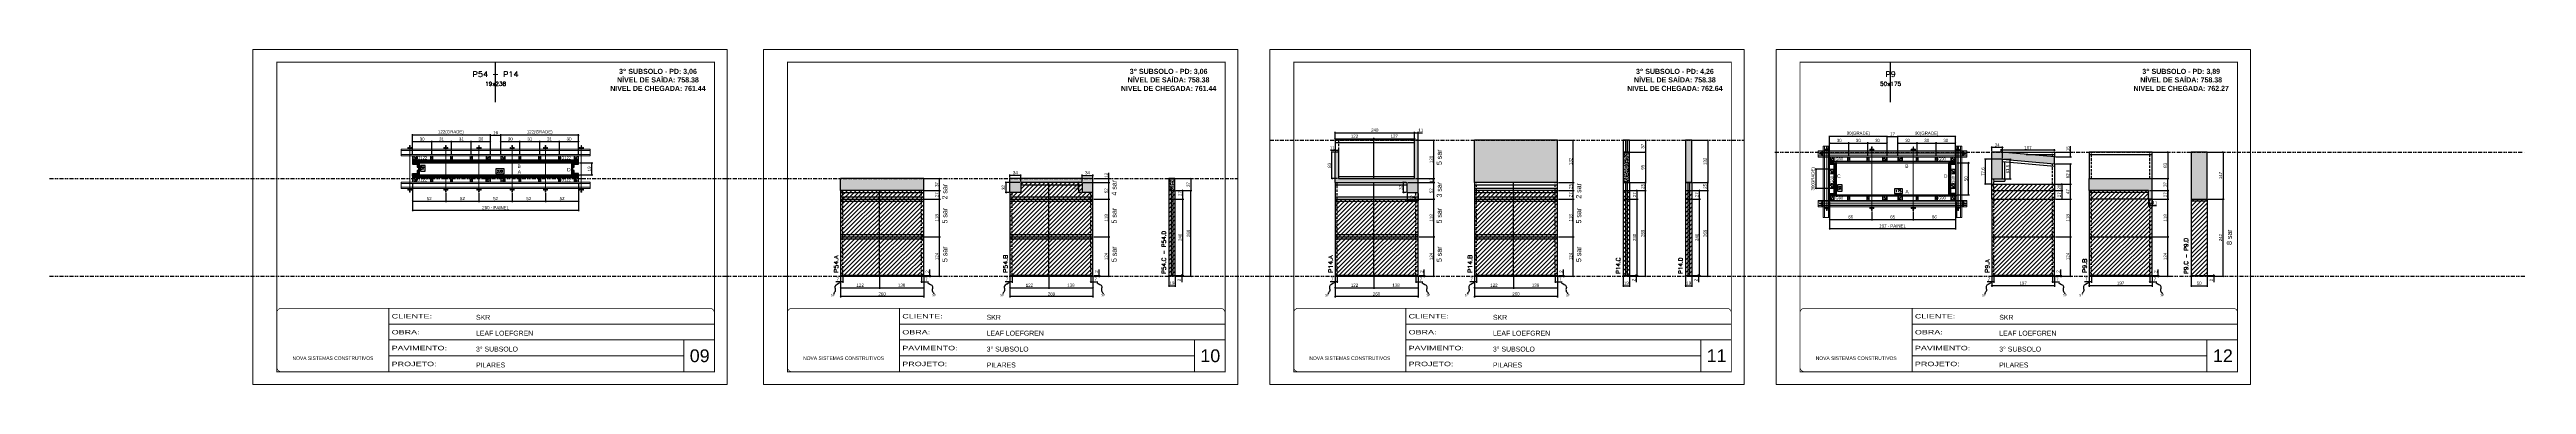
# Model space of a CAD drawing. Header units: millimetres. Extents: x 13777 to 27878, y -21631 to 6985.
# Drawn here: x 13777 to 21531, y 3638 to 4688 of the extents above; entities that cross this region are included whole.
import ezdxf
from ezdxf.enums import TextEntityAlignment as Align

# ---------------------------------------------------------------- set-up
doc = ezdxf.new("R2010")
doc.units = ezdxf.units.MM
for name, pattern in [('CONTINUO', [0]), ('DASHED', [0.75, 0.5, -0.25]), ('DIVIDE2', [0.625, 0.25, -0.125, 0, -0.125, 0, -0.125]), ('HIDDEN', [0.375, 0.25, -0.125])]:
    doc.linetypes.add(name, pattern=pattern)
for name, color, linetype, lineweight in [('CARIMBO', 255, 'Continuous', 9), ('Folhas', 255, 'Continuous', 9), ('Hachura', 251, 'Continuous', 9), ('Madeira', 126, 'Continuous', 18), ('Perfil Metálico', 224, 'Continuous', 18), ('SARRAFO DE PRESSAO', 251, 'DASHED', 9), ('Texto Seção', 7, 'Continuous', 15)]:
    doc.layers.add(name, color=color, linetype=linetype, lineweight=lineweight)
for name, color, linetype in [('CHAPA', 1, 'Continuous'), ('COTA', 241, 'Continuous'), ('MEIO_PONT', 93, 'Continuous'), ('NOMENCLATURA', 7, 'Continuous'), ('Nível', 160, 'Continuous'), ('Painéis', 200, 'Continuous'), ('SARR_2.2x7', 40, 'Continuous'), ('SARRAFO', 251, 'Continuous'), ('Sarrafo de Pressão', 42, 'HIDDEN'), ('texto', 7, 'Continuous'), ('Texto de Titulo', 7, 'Continuous'), ('Texto Qtd Sarr', 242, 'Continuous'), ('TEXTO_GERAL', 7, 'Continuous')]:
    doc.layers.add(name, color=color, linetype=linetype)
doc.styles.add('ARIAL', font='arial.ttf')
doc.styles.add('ARIAL_NARROW', font='ARIALN.TTF', dxfattribs={"height": 0.2})
doc.styles.add('COTA TECNICA', font='techl___.ttf', dxfattribs={"height": 10})
doc.styles.add('COTA TECNICA 2X', font='techl___.ttf', dxfattribs={"height": 10})
doc.styles.add('COTA TECNICA-50', font='techl___.ttf', dxfattribs={"height": 10})
doc.styles.add('REGUA-120', font='ROMANS.shx', dxfattribs={"height": 15})
doc.styles.add('ROMANC', font='techb___.ttf', dxfattribs={"height": 2.5})
doc.styles.add('ROMANS', font='romans.shx')
doc.styles.add('SANSSERIF', font='sas_____.pfb')
doc.styles.get("Standard").update_dxf_attribs({"font": 'arial.ttf'})
doc.styles.add('Tecnologia', font='')
doc.styles.get('Tecnologia').set_extended_font_data('Forgotten Futurist')
doc.dimstyles.new('COTA PAINEL-50', dxfattribs={"dimtxt": 10, "dimasz": 3, "dimexe": 3, "dimexo": 3, "dimgap": 3, "dimtad": 1, "dimdec": 1, "dimzin": 12, "dimdsep": 46, "dimtxsty": 'COTA TECNICA-50', "dimblk1": 'OBLIQUE', "dimblk2": 'OBLIQUE', "dimsah": 1, "dimcen": 0.9, "dimclrd": 4, "dimclre": 4, "dimclrt": 240, "dimadec": 1, "dimazin": 3, "dimtfac": 1, "dimtdec": 1, "dimtmove": 0, "dimatfit": 3, "dimfxl": 1, "dimtolj": 1, "dimtzin": 12, "dimarcsym": 0})
doc.dimstyles.new('PAINEL', dxfattribs={"dimtxt": 10, "dimasz": 3, "dimexe": 3, "dimexo": 3, "dimgap": 3, "dimtad": 1, "dimdec": 1, "dimzin": 12, "dimdsep": 46, "dimtxsty": 'COTA TECNICA', "dimblk1": 'OBLIQUE', "dimblk2": 'OBLIQUE', "dimsah": 1, "dimcen": 0.9, "dimclrd": 4, "dimclre": 4, "dimclrt": 240, "dimadec": 1, "dimazin": 3, "dimtfac": 1, "dimtdec": 1, "dimtmove": 0, "dimatfit": 3, "dimfxl": 1, "dimtolj": 1, "dimtzin": 12, "dimarcsym": 0})
doc.dimstyles.new('SECAO PILAR', dxfattribs={"dimtxt": 10, "dimasz": 3, "dimexe": 3, "dimexo": 3, "dimgap": 3, "dimtad": 1, "dimdec": 1, "dimlfac": 0.5, "dimzin": 12, "dimdsep": 46, "dimtxsty": 'COTA TECNICA 2X', "dimblk1": 'OBLIQUE', "dimblk2": 'OBLIQUE', "dimsah": 1, "dimcen": 0.9, "dimclrd": 256, "dimclre": 256, "dimclrt": 256, "dimadec": 1, "dimazin": 3, "dimtfac": 1, "dimtdec": 1, "dimtmove": 0, "dimatfit": 3, "dimfxl": 1, "dimtolj": 1, "dimtzin": 12, "dimarcsym": 0})
doc.dimstyles.new('SECÇÃO 2', dxfattribs={"dimtxt": 7, "dimasz": 6, "dimexe": 0.18, "dimexo": 2, "dimgap": -4, "dimtad": 3, "dimdec": 1, "dimlfac": 0.5, "dimzin": 12, "dimdsep": 46, "dimtxsty": 'ROMANS', "dimblk": 'ARCHTICK', "dimcen": 0.09, "dimse1": 1, "dimse2": 1, "dimsd1": 1, "dimsd2": 1, "dimclrd": 180, "dimclre": 5, "dimclrt": 1, "dimadec": 0, "dimazin": 3, "dimtfac": 1, "dimtdec": 1, "dimtofl": 0, "dimtmove": 0, "dimatfit": 3, "dimldrblk": 'ARCHTICK', "dimfxl": 1, "dimtolj": 1, "dimtzin": 0, "dimarcsym": 0})
doc.dimstyles.get("Standard").update_dxf_attribs({"dimtxt": 0.18, "dimasz": 0.18, "dimexe": 0.18, "dimexo": 0.0625, "dimgap": 0.09, "dimtad": 0, "dimtih": 1, "dimtoh": 1, "dimdec": 4, "dimzin": 0, "dimdsep": 46, "dimtxsty": 'Standard', "dimcen": 0.09, "dimadec": 0, "dimazin": 0, "dimtfac": 1, "dimtdec": 4, "dimtofl": 0, "dimtmove": 0, "dimatfit": 3, "dimfxl": 1, "dimtolj": 1, "dimtzin": 0, "dimarcsym": 0})
pattern_1 = [(225, (5789.5154, -18597.0914), (1.12253202, -1.12253202), [])]
pattern_2 = [(50, (0, -37), (5.4655401, -0.4781726), [0.5715, -6.2865]), (355, (0, -37), (-1.0573026, 5.7317054), [0.4572, -5.0292175]), (100.451445, (0.4555, -37.04), (4.4082374, 5.2535326), [0.4857003, -5.3427073]), (46.1842, (0, -35.476), (8.1323712, -1.2612698), [0.85725, -9.42975]), (96.635558, (0.678, -35.581), (7.122124, 7.4227837), [0.7285507, -8.0140682]), (351.18415, (0, -35.476), (7.122124, 7.4227837), [0.685799, -7.543792]), (21, (0.762, -35.857), (4.5484317, -3.0679559), [0.5715, -6.2865]), (326, (0.762, -35.857), (1.8540609, 5.525639), [0.4572, -5.0292]), (71.451445, (1.141, -36.1127), (6.4024926, 2.457683), [0.4857003, -5.3426981]), (37.5, (0, -37), (0.0926581, 2.53665117), [0, -4.96824, 0, -5.1054, 0, -5.04825]), (7.5, (0, -37), (2.00458988, 3.00541724), [0, -2.91084, 0, -4.85394, 0, -1.92405]), (327.5, (-1.6993, -37), (4.06771786, -0.17186232), [0, -1.905, 0, -5.9436, 0, -7.8867]), (317.5, (-2.4613, -37), (4.44387544, 0.7627947), [0, -2.4765, 0, -3.94716, 0, -5.6007])]

# ---------------------------------------------------------------- blocks, each defined once
blk = doc.blocks.new('9999999999')
at = {"color": 30, "linetype": 'CONTINUO'}
for p, q in [((98564.6, 34230.2), (98564.6, 34429.4)), ((98564.6, 34379.6), (99584, 34379.6)), ((98564.6, 34329.8), (99488, 34329.8)), ((98564.6, 34280), (99488, 34280)), ((99584, 34329.8), (99488, 34329.8)), ((99488, 34329.8), (99488, 34230.2))]:
    blk.add_line(p, q, dxfattribs=at)
at = {"color": 30, "linetype": 'CONTINUO', "const_width": 2}
blk.add_lwpolyline([(99584, 34230.2), (99584, 34414.4, 0.414214), (99569, 34429.4), (98229, 34429.4, 0.414214), (98214, 34414.4), (98214, 34245.2, 0.414214), (98229, 34230.2), (99584, 34230.2)], format="xyb", dxfattribs=at)
at = {"layer": 'Folhas'}
blk.add_lwpolyline([(98139, 34190.2), (99624, 34190.2), (99624, 35240.2), (98139, 35240.2)], close=True, dxfattribs=at)
at = {"layer": 'Folhas', "color": 30, "const_width": 3}
blk.add_lwpolyline([(98214, 34230.2), (99584, 34230.2), (99584, 35200.2), (98214, 35200.2)], close=True, dxfattribs=at)
at = {"color": 7, "linetype": 'Continuous', "ltscale": 5, "style": 'ARIAL'}
for s, height, p in [('SKR', 15.48, (98837.7, 34393.1)), ('LEAF LOEFGREN', 15.483, (98837.7, 34343.3)), ('NOVA SISTEMAS CONSTRUTIVOS', 11.059, (98263.2, 34267.2)), ('3° SUBSOLO', 15.48, (98837.7, 34293.5)), ('PILARES', 15.48, (98837.7, 34243.7))]:
    blk.add_text(s, height=height, dxfattribs=at).set_placement(p)
at = {"layer": 'Folhas', "color": 7, "style": 'Tecnologia', "width": 1.5}
for s, p in [('OBRA:', (98573.7, 34347.3)), ('CLIENTE:', (98573.7, 34397.2)), ('PAVIMENTO:', (98573.7, 34297.5)), ('PROJETO:', (98573.7, 34247.7))]:
    blk.add_text(s, height=14, dxfattribs=at).set_placement(p)
blk = doc.blocks.new('*D1074')
at = {"layer": 'COTA', "color": 180, "lineweight": -2, "transparency": 16777216}
for p, q in [((14952.9, 4324.4), (14937.9, 4324.4)), ((14937.9, 4324.4), (14937.9, 4306.4)), ((14937.9, 4306.4), (14952.9, 4306.4)), ((14952.9, 4306.4), (14952.9, 4324.4))]:
    blk.add_line(p, q, dxfattribs=at)
at = {"layer": 'Defpoints', "color": 0, "transparency": 16777216}
for p in [(14952.8, 4332.3), (14952.8, 4294.3), (14956.9, 4294.3)]:
    blk.add_point(p, dxfattribs=at)
at = {"layer": 'COTA', "color": 1, "transparency": 16777216, "insert": (14945.4, 4315.4), "char_height": 7, "attachment_point": 5, "rotation": 90, "style": 'ROMANS'}
blk.add_mtext('\\A1;19', dxfattribs=at)
blk = doc.blocks.new('_ArchTick')
at = {"color": 0, "linetype": 'ByBlock', "const_width": 0.15}
blk.add_lwpolyline([(-0.5, -0.5), (0.5, 0.5)], dxfattribs=at)
blk = doc.blocks.new('*D1075')
at = {"layer": 'COTA', "color": 180, "lineweight": -2, "transparency": 16777216}
for p, q in [((15200, 4313.3), (15174, 4313.3)), ((15174, 4313.3), (15174, 4298.3)), ((15174, 4298.3), (15200, 4298.3)), ((15200, 4298.3), (15200, 4313.3))]:
    blk.add_line(p, q, dxfattribs=at)
at = {"layer": 'Defpoints', "color": 0, "transparency": 16777216}
for p in [(14935.5, 4294.3), (15411.5, 4294.3), (15411.5, 4294.3)]:
    blk.add_point(p, dxfattribs=at)
at = {"layer": 'COTA', "color": 1, "transparency": 16777216, "insert": (15187, 4305.8), "char_height": 7, "attachment_point": 5, "style": 'ROMANS'}
blk.add_mtext('\\A1;238', dxfattribs=at)
blk = doc.blocks.new('_Oblique')
at = {"color": 0, "linetype": 'ByBlock', "lineweight": -2}
blk.add_line((-0.5, -0.5), (0.5, 0.5), dxfattribs=at)
blk = doc.blocks.new('*D1076')
at = {"layer": 'COTA', "lineweight": -2, "transparency": 16777216}
for p, q in [((14913.5, 4268.9), (14913.5, 4180.8)), ((15433.5, 4269), (15433.5, 4180.8)), ((14913.5, 4183.8), (15433.5, 4183.8))]:
    blk.add_line(p, q, dxfattribs=at)
at = {"layer": 'Defpoints', "color": 0, "transparency": 16777216}
for p in [(14913.5, 4271.9), (15433.5, 4272), (15433.5, 4183.8)]:
    blk.add_point(p, dxfattribs=at)
at = {"layer": 'COTA', "lineweight": -2, "transparency": 16777216, "xscale": 3, "yscale": 3, "zscale": 3, "rotation": 180}
blk.add_blockref('_Oblique', (14913.5, 4183.8), dxfattribs=at)
at = {"layer": 'COTA', "lineweight": -2, "transparency": 16777216, "xscale": 3, "yscale": 3, "zscale": 3}
blk.add_blockref('_Oblique', (15433.5, 4183.8), dxfattribs=at)
at = {"layer": 'COTA', "transparency": 16777216, "insert": (15173.5, 4191.9), "char_height": 10, "attachment_point": 5, "style": 'COTA TECNICA 2X'}
blk.add_mtext('\\A1;260 - PAINEL', dxfattribs=at)
blk = doc.blocks.new('*D1077')
at = {"layer": 'COTA', "lineweight": -2, "transparency": 16777216}
for p, q in [((14913.5, 4268.9), (14913.5, 4209.2)), ((14913.5, 4212.2), (15017.5, 4212.2)), ((15017.5, 4237.1), (15017.5, 4209.2))]:
    blk.add_line(p, q, dxfattribs=at)
at = {"layer": 'Defpoints', "color": 0, "transparency": 16777216}
for p in [(14913.5, 4271.9), (15017.5, 4240.1), (15017.5, 4212.2)]:
    blk.add_point(p, dxfattribs=at)
at = {"layer": 'COTA', "lineweight": -2, "transparency": 16777216, "xscale": 3, "yscale": 3, "zscale": 3, "rotation": 180}
blk.add_blockref('_Oblique', (14913.5, 4212.2), dxfattribs=at)
at = {"layer": 'COTA', "lineweight": -2, "transparency": 16777216, "xscale": 3, "yscale": 3, "zscale": 3}
blk.add_blockref('_Oblique', (15017.5, 4212.2), dxfattribs=at)
at = {"layer": 'COTA', "transparency": 16777216, "insert": (14965.5, 4220.3), "char_height": 10, "attachment_point": 5, "style": 'COTA TECNICA 2X'}
blk.add_mtext('\\A1;52', dxfattribs=at)
blk = doc.blocks.new('C')
at = {"layer": 'Hachura', "color": 0}
for p, q in [((0, 3.2), (0, -3.2)), ((0.4, 3.2), (0, 3.2)), ((0.5, 3.2), (0, 3.2)), ((0.5, 3), (0, 3)), ((0.5, 2.9), (0, 2.9)), ((0, 2.7), (0, -1.2)), ((0.5, 2.6), (0, 2.6)), ((0.5, 2.2), (0, 2.2)), ((0.5, 1.5), (0, 1.5)), ((0.4, 0.5), (0.2, 0.5)), ((0.4, -3.2), (0.4, 3.2)), ((0.4, 3.2), (2.6, 3.2)), ((1.7, 1), (0.4, 1)), ((1.5, 0.1), (0.4, 0.1)), ((1.4, 1.9), (1.4, 1)), ((2.6, 2.4), (1.5, 2.1)), ((1.7, -1), (1.7, 1)), ((1.7, 1), (1.7, 0.8)), ((1.7, 1), (1.7, 0.8)), ((1.7, 0.8), (3.4, 0.8)), ((3.4, 0.4), (1.7, 0.4)), ((2.6, 3.2), (2.6, 2.4)), ((3.3, 0.8), (3.3, -0.8)), ((3.4, 0.8), (3.4, -0.8)), ((3.7, 0.4), (3.4, 0.4)), ((3.8, -0.5), (3.4, 0.4)), ((3.4, 0.1), (3.7, -0.6)), ((3.7, 0.5), (4.3, -0.6)), ((3.7, 0.4), (4.2, -0.5)), ((4.4, -0.6), (3.8, 0.5)), ((4.2, 0.4), (3.9, 0.4)), ((4.4, -0.5), (3.9, 0.4)), ((4.2, 0.4), (4.3, 0.4)), ((4.3, 0.5), (4.8, -0.6)), ((4.3, 0.4), (4.7, -0.5)), ((5, -0.6), (4.4, 0.5)), ((4.5, 0.4), (4.8, 0.4)), ((5, -0.5), (4.5, 0.4)), ((4.8, 0.4), (5.3, -0.5)), ((4.9, 0.5), (5.4, -0.6)), ((5.5, -0.6), (5, 0.5)), ((5.6, -0.5), (5.1, 0.4)), ((5.4, 0.4), (5.1, 0.4)), ((5.6, -0.5), (5.1, 0.4)), ((5.4, 0.4), (5.7, -0.2)), ((5.5, 0.5), (5.7, -0.1)), ((5.7, 0.2), (5.6, 0.5)), ((5.7, 0.3), (5.7, 0.4)), ((5.7, 0.4), (5.7, 0.4)), ((5.7, 0.4), (5.9, 0.3)), ((5.7, 0.4), (5.7, -0.5)), ((5.9, -0.4), (5.9, 0.3)), ((0.4, 0), (0, 0)), ((0.5, -1.5), (0, -1.5)), ((0.5, -2.2), (0, -2.2)), ((0.5, -2.6), (0, -2.6)), ((0.5, -2.9), (0, -2.9)), ((0.5, -3), (0, -3)), ((0, -3.2), (2.6, -3.2)), ((0.5, -3.2), (0, -3.2)), ((0.1, -0.5), (0.3, -0.5)), ((0.3, -0.5), (0.4, -0.5)), ((0.4, 0), (0.4, -1)), ((0.4, -0.2), (1.5, -0.2)), ((0.4, -0.6), (0.4, -0.3)), ((0.4, -3.2), (0.4, -0.6)), ((0.4, -1), (1.7, -1)), ((1.4, -1.9), (1.4, -1)), ((2.6, -2.4), (1.5, -2.1)), ((3.4, -0.3), (1.7, -0.3)), ((3.4, -0.8), (1.7, -0.8)), ((2.6, -3.2), (2.6, -2.4)), ((3.4, -0.1), (3.6, -0.5)), ((3.4, -0.5), (3.6, -0.5)), ((3.8, -0.5), (4.2, -0.5)), ((4.4, -0.5), (4.7, -0.5)), ((4.6, -0.5), (4.7, -0.5)), ((5, -0.5), (5.3, -0.5)), ((5.6, -0.5), (5.7, -0.5)), ((5.7, -0.5), (5.9, -0.4)), ((5.7, -0.5), (5.7, -0.5))]:
    blk.add_line(p, q, dxfattribs=at)
for centre, radius, start, end in [((1.5, 1.9), 0.161, 104.7436, 180), ((1.4, 0), 0.129, 272.695, 87.305), ((3.8, 0.4), 0.143, 25.5688, 154.4312), ((4.4, 0.4), 0.143, 25.5688, 154.4312), ((5, 0.4), 0.143, 25.5688, 154.4312), ((5.5, 0.4), 0.143, 25.5688, 154.4312), ((0.2, -0.4), 0.174, 221.744, 317.8592), ((1.5, -1.9), 0.161, 180, 255.2564), ((3.7, -0.4), 0.174, 222.1408, 318.256), ((4.3, -0.4), 0.174, 222.1408, 318.256), ((4.9, -0.4), 0.174, 222.1408, 318.256), ((5.4, -0.4), 0.174, 222.1408, 318.256), ((5.6, -0.4), 0.174, 317.8592, 318.256)]:
    blk.add_arc(centre, radius, start, end, dxfattribs=at)
blk = doc.blocks.new('*D1085')
at = {"layer": 'COTA', "lineweight": -2, "transparency": 16777216}
for p, q in [((15225.5, 4237.1), (15225.5, 4209.2)), ((15225.5, 4212.2), (15329.5, 4212.2)), ((15329.5, 4237.1), (15329.5, 4209.2))]:
    blk.add_line(p, q, dxfattribs=at)
at = {"layer": 'Defpoints', "color": 0, "transparency": 16777216}
for p in [(15225.5, 4240.1), (15329.5, 4240.1), (15329.5, 4212.2)]:
    blk.add_point(p, dxfattribs=at)
at = {"layer": 'COTA', "lineweight": -2, "transparency": 16777216, "xscale": 3, "yscale": 3, "zscale": 3, "rotation": 180}
blk.add_blockref('_Oblique', (15225.5, 4212.2), dxfattribs=at)
at = {"layer": 'COTA', "lineweight": -2, "transparency": 16777216, "xscale": 3, "yscale": 3, "zscale": 3}
blk.add_blockref('_Oblique', (15329.5, 4212.2), dxfattribs=at)
at = {"layer": 'COTA', "transparency": 16777216, "insert": (15277.5, 4220.3), "char_height": 10, "attachment_point": 5, "style": 'COTA TECNICA 2X'}
blk.add_mtext('\\A1;52', dxfattribs=at)
blk = doc.blocks.new('*D1086')
at = {"layer": 'COTA', "lineweight": -2, "transparency": 16777216}
for p, q in [((15436.5, 4332.3), (15477.8, 4332.3)), ((15436.5, 4294.3), (15477.8, 4294.3)), ((15474.8, 4294.3), (15474.8, 4332.3))]:
    blk.add_line(p, q, dxfattribs=at)
at = {"layer": 'Defpoints', "color": 0, "transparency": 16777216}
for p in [(15433.5, 4332.3), (15433.5, 4294.3), (15474.8, 4332.3)]:
    blk.add_point(p, dxfattribs=at)
at = {"layer": 'COTA', "lineweight": -2, "transparency": 16777216, "xscale": 3, "yscale": 3, "zscale": 3}
for p, rotation in [((15474.8, 4332.3), 90), ((15474.8, 4294.3), 270)]:
    blk.add_blockref('_Oblique', p, dxfattribs=dict(at, rotation=rotation))
at = {"layer": 'COTA', "transparency": 16777216, "insert": (15466.7, 4313.3), "char_height": 10, "attachment_point": 5, "rotation": 90, "style": 'COTA TECNICA 2X'}
blk.add_mtext('\\A1;19', dxfattribs=at)
blk = doc.blocks.new('*D1087')
at = {"layer": 'COTA', "lineweight": -2, "transparency": 16777216}
for p, q in [((15017.5, 4237.1), (15017.5, 4209.2)), ((15017.5, 4212.2), (15121.5, 4212.2)), ((15121.5, 4237.1), (15121.5, 4209.2))]:
    blk.add_line(p, q, dxfattribs=at)
at = {"layer": 'Defpoints', "color": 0, "transparency": 16777216}
for p in [(15017.5, 4240.1), (15121.5, 4240.1), (15121.5, 4212.2)]:
    blk.add_point(p, dxfattribs=at)
at = {"layer": 'COTA', "lineweight": -2, "transparency": 16777216, "xscale": 3, "yscale": 3, "zscale": 3, "rotation": 180}
blk.add_blockref('_Oblique', (15017.5, 4212.2), dxfattribs=at)
at = {"layer": 'COTA', "lineweight": -2, "transparency": 16777216, "xscale": 3, "yscale": 3, "zscale": 3}
blk.add_blockref('_Oblique', (15121.5, 4212.2), dxfattribs=at)
at = {"layer": 'COTA', "transparency": 16777216, "insert": (15069.5, 4220.3), "char_height": 10, "attachment_point": 5, "style": 'COTA TECNICA 2X'}
blk.add_mtext('\\A1;52', dxfattribs=at)
blk = doc.blocks.new('PONTALETE')
at = {"layer": 'Madeira'}
for q in [(2.7, 7), (7, 5.8), (7, 1.7)]:
    blk.add_line((0, 0), q, dxfattribs=at)
blk.add_lwpolyline([(0, 0), (7, 0), (7, 7), (0, 7)], close=True, dxfattribs=at)
for centre, radius, start, end in [((2, 0.1), 6.23, 37.2818, 109.0913), ((1.1, 0.9), 3.19, 343.603, 109.9847), ((-0.2, -0.8), 3.09, 14.6322, 86.0383)]:
    blk.add_arc(centre, radius, start, end, dxfattribs=at)
blk = doc.blocks.new('MEIO PONTALETE')
at = {"layer": 'Madeira'}
for q in [(2.7, 7), (3.5, 2.9), (3.5, 0.9)]:
    blk.add_line((0, 0), q, dxfattribs=at)
blk.add_lwpolyline([(0, 0), (3.5, 0), (3.5, 7), (0, 7)], close=True, dxfattribs=at)
for centre, radius, start, end in [((2, 0.1), 6.23, 76.4499, 109.0913), ((1.1, 0.9), 3.19, 40.9063, 109.9847), ((-0.2, -0.8), 3.09, 14.6322, 86.0383)]:
    blk.add_arc(centre, radius, start, end, dxfattribs=at)
blk = doc.blocks.new('*D1078')
at = {"layer": 'COTA', "lineweight": -2, "transparency": 16777216}
for p, q in [((15189.5, 4357.7), (15189.5, 4401.7)), ((15189.5, 4398.7), (15249.5, 4398.7)), ((15249.5, 4357.7), (15249.5, 4401.7))]:
    blk.add_line(p, q, dxfattribs=at)
at = {"layer": 'Defpoints', "color": 0, "transparency": 16777216}
for p in [(15189.5, 4354.7), (15249.5, 4398.7), (15249.5, 4354.7)]:
    blk.add_point(p, dxfattribs=at)
at = {"layer": 'COTA', "lineweight": -2, "transparency": 16777216, "xscale": 3, "yscale": 3, "zscale": 3, "rotation": 180}
blk.add_blockref('_Oblique', (15189.5, 4398.7), dxfattribs=at)
at = {"layer": 'COTA', "lineweight": -2, "transparency": 16777216, "xscale": 3, "yscale": 3, "zscale": 3}
blk.add_blockref('_Oblique', (15249.5, 4398.7), dxfattribs=at)
at = {"layer": 'COTA', "transparency": 16777216, "insert": (15219.5, 4406.9), "char_height": 10, "attachment_point": 5, "style": 'COTA TECNICA 2X'}
blk.add_mtext('\\A1;30', dxfattribs=at)
blk = doc.blocks.new('*D1079')
at = {"layer": 'COTA', "lineweight": -2, "transparency": 16777216}
for p, q in [((15189.5, 4357.7), (15189.5, 4421.9)), ((15433.5, 4357.7), (15433.5, 4421.9)), ((15433.5, 4418.9), (15189.5, 4418.9))]:
    blk.add_line(p, q, dxfattribs=at)
at = {"layer": 'Defpoints', "color": 0, "transparency": 16777216}
for p in [(15189.5, 4418.9), (15189.5, 4354.7), (15433.5, 4354.7)]:
    blk.add_point(p, dxfattribs=at)
at = {"layer": 'COTA', "lineweight": -2, "transparency": 16777216, "xscale": 3, "yscale": 3, "zscale": 3, "rotation": 180}
blk.add_blockref('_Oblique', (15189.5, 4418.9), dxfattribs=at)
at = {"layer": 'COTA', "lineweight": -2, "transparency": 16777216, "xscale": 3, "yscale": 3, "zscale": 3}
blk.add_blockref('_Oblique', (15433.5, 4418.9), dxfattribs=at)
at = {"layer": 'COTA', "transparency": 16777216, "insert": (15311.5, 4428.1), "char_height": 10, "attachment_point": 5, "style": 'COTA TECNICA 2X'}
blk.add_mtext('\\A1;122(GRADE)', dxfattribs=at)
blk = doc.blocks.new('*D1088')
at = {"layer": 'COTA', "lineweight": -2, "transparency": 16777216}
for p, q in [((15249.5, 4357.7), (15249.5, 4401.7)), ((15249.5, 4398.7), (15311.5, 4398.7)), ((15311.5, 4357.7), (15311.5, 4401.7))]:
    blk.add_line(p, q, dxfattribs=at)
at = {"layer": 'Defpoints', "color": 0, "transparency": 16777216}
for p in [(15249.5, 4354.7), (15311.5, 4398.7), (15311.5, 4354.7)]:
    blk.add_point(p, dxfattribs=at)
at = {"layer": 'COTA', "lineweight": -2, "transparency": 16777216, "xscale": 3, "yscale": 3, "zscale": 3, "rotation": 180}
blk.add_blockref('_Oblique', (15249.5, 4398.7), dxfattribs=at)
at = {"layer": 'COTA', "lineweight": -2, "transparency": 16777216, "xscale": 3, "yscale": 3, "zscale": 3}
blk.add_blockref('_Oblique', (15311.5, 4398.7), dxfattribs=at)
at = {"layer": 'COTA', "transparency": 16777216, "insert": (15280.5, 4406.9), "char_height": 10, "attachment_point": 5, "style": 'COTA TECNICA 2X'}
blk.add_mtext('\\A1;31', dxfattribs=at)
blk = doc.blocks.new('*D1089')
at = {"layer": 'COTA', "lineweight": -2, "transparency": 16777216}
for p, q in [((15311.5, 4357.7), (15311.5, 4401.7)), ((15311.5, 4398.7), (15373.5, 4398.7)), ((15373.5, 4357.7), (15373.5, 4401.7))]:
    blk.add_line(p, q, dxfattribs=at)
at = {"layer": 'Defpoints', "color": 0, "transparency": 16777216}
for p in [(15311.5, 4354.7), (15373.5, 4398.7), (15373.5, 4354.7)]:
    blk.add_point(p, dxfattribs=at)
at = {"layer": 'COTA', "lineweight": -2, "transparency": 16777216, "xscale": 3, "yscale": 3, "zscale": 3, "rotation": 180}
blk.add_blockref('_Oblique', (15311.5, 4398.7), dxfattribs=at)
at = {"layer": 'COTA', "lineweight": -2, "transparency": 16777216, "xscale": 3, "yscale": 3, "zscale": 3}
blk.add_blockref('_Oblique', (15373.5, 4398.7), dxfattribs=at)
at = {"layer": 'COTA', "transparency": 16777216, "insert": (15342.5, 4406.9), "char_height": 10, "attachment_point": 5, "style": 'COTA TECNICA 2X'}
blk.add_mtext('\\A1;31', dxfattribs=at)
blk = doc.blocks.new('*D1090')
at = {"layer": 'COTA', "lineweight": -2, "transparency": 16777216}
for p, q in [((15373.5, 4357.7), (15373.5, 4401.7)), ((15373.5, 4398.7), (15433.5, 4398.7)), ((15433.5, 4357.7), (15433.5, 4401.7))]:
    blk.add_line(p, q, dxfattribs=at)
at = {"layer": 'Defpoints', "color": 0, "transparency": 16777216}
for p in [(15373.5, 4354.7), (15433.5, 4398.7), (15433.5, 4354.7)]:
    blk.add_point(p, dxfattribs=at)
at = {"layer": 'COTA', "lineweight": -2, "transparency": 16777216, "xscale": 3, "yscale": 3, "zscale": 3, "rotation": 180}
blk.add_blockref('_Oblique', (15373.5, 4398.7), dxfattribs=at)
at = {"layer": 'COTA', "lineweight": -2, "transparency": 16777216, "xscale": 3, "yscale": 3, "zscale": 3}
blk.add_blockref('_Oblique', (15433.5, 4398.7), dxfattribs=at)
at = {"layer": 'COTA', "transparency": 16777216, "insert": (15403.5, 4406.9), "char_height": 10, "attachment_point": 5, "style": 'COTA TECNICA 2X'}
blk.add_mtext('\\A1;30', dxfattribs=at)
blk = doc.blocks.new('*D1080')
at = {"layer": 'COTA', "lineweight": -2, "transparency": 16777216}
for p, q in [((14913.5, 4357.7), (14913.5, 4401.7)), ((14913.5, 4398.7), (14973.5, 4398.7)), ((14973.5, 4357.7), (14973.5, 4401.7))]:
    blk.add_line(p, q, dxfattribs=at)
at = {"layer": 'Defpoints', "color": 0, "transparency": 16777216}
for p in [(14913.5, 4354.7), (14973.5, 4398.7), (14973.5, 4354.7)]:
    blk.add_point(p, dxfattribs=at)
at = {"layer": 'COTA', "lineweight": -2, "transparency": 16777216, "xscale": 3, "yscale": 3, "zscale": 3, "rotation": 180}
blk.add_blockref('_Oblique', (14913.5, 4398.7), dxfattribs=at)
at = {"layer": 'COTA', "lineweight": -2, "transparency": 16777216, "xscale": 3, "yscale": 3, "zscale": 3}
blk.add_blockref('_Oblique', (14973.5, 4398.7), dxfattribs=at)
at = {"layer": 'COTA', "transparency": 16777216, "insert": (14943.5, 4406.9), "char_height": 10, "attachment_point": 5, "style": 'COTA TECNICA 2X'}
blk.add_mtext('\\A1;30', dxfattribs=at)
blk = doc.blocks.new('*D1081')
at = {"layer": 'COTA', "lineweight": -2, "transparency": 16777216}
for p, q in [((14913.5, 4357.7), (14913.5, 4421.9)), ((15157.5, 4357.7), (15157.5, 4421.9)), ((15157.5, 4418.9), (14913.5, 4418.9))]:
    blk.add_line(p, q, dxfattribs=at)
at = {"layer": 'Defpoints', "color": 0, "transparency": 16777216}
for p in [(14913.5, 4418.9), (14913.5, 4354.7), (15157.5, 4354.7)]:
    blk.add_point(p, dxfattribs=at)
at = {"layer": 'COTA', "lineweight": -2, "transparency": 16777216, "xscale": 3, "yscale": 3, "zscale": 3, "rotation": 180}
blk.add_blockref('_Oblique', (14913.5, 4418.9), dxfattribs=at)
at = {"layer": 'COTA', "lineweight": -2, "transparency": 16777216, "xscale": 3, "yscale": 3, "zscale": 3}
blk.add_blockref('_Oblique', (15157.5, 4418.9), dxfattribs=at)
at = {"layer": 'COTA', "transparency": 16777216, "insert": (15033.5, 4428.1), "char_height": 10, "attachment_point": 5, "style": 'COTA TECNICA 2X'}
blk.add_mtext('\\A1;122(GRADE)', dxfattribs=at)
blk = doc.blocks.new('*D1091')
at = {"layer": 'COTA', "lineweight": -2, "transparency": 16777216}
for p, q in [((14973.5, 4357.7), (14973.5, 4401.7)), ((14973.5, 4398.7), (15035.5, 4398.7)), ((15035.5, 4357.7), (15035.5, 4401.7))]:
    blk.add_line(p, q, dxfattribs=at)
at = {"layer": 'Defpoints', "color": 0, "transparency": 16777216}
for p in [(14973.5, 4354.7), (15035.5, 4398.7), (15035.5, 4354.7)]:
    blk.add_point(p, dxfattribs=at)
at = {"layer": 'COTA', "lineweight": -2, "transparency": 16777216, "xscale": 3, "yscale": 3, "zscale": 3, "rotation": 180}
blk.add_blockref('_Oblique', (14973.5, 4398.7), dxfattribs=at)
at = {"layer": 'COTA', "lineweight": -2, "transparency": 16777216, "xscale": 3, "yscale": 3, "zscale": 3}
blk.add_blockref('_Oblique', (15035.5, 4398.7), dxfattribs=at)
at = {"layer": 'COTA', "transparency": 16777216, "insert": (15004.5, 4406.9), "char_height": 10, "attachment_point": 5, "style": 'COTA TECNICA 2X'}
blk.add_mtext('\\A1;31', dxfattribs=at)
blk = doc.blocks.new('*D1092')
at = {"layer": 'COTA', "lineweight": -2, "transparency": 16777216}
for p, q in [((15035.5, 4357.7), (15035.5, 4401.7)), ((15035.5, 4398.7), (15097.5, 4398.7)), ((15097.5, 4357.7), (15097.5, 4401.7))]:
    blk.add_line(p, q, dxfattribs=at)
at = {"layer": 'Defpoints', "color": 0, "transparency": 16777216}
for p in [(15035.5, 4354.7), (15097.5, 4398.7), (15097.5, 4354.7)]:
    blk.add_point(p, dxfattribs=at)
at = {"layer": 'COTA', "lineweight": -2, "transparency": 16777216, "xscale": 3, "yscale": 3, "zscale": 3, "rotation": 180}
blk.add_blockref('_Oblique', (15035.5, 4398.7), dxfattribs=at)
at = {"layer": 'COTA', "lineweight": -2, "transparency": 16777216, "xscale": 3, "yscale": 3, "zscale": 3}
blk.add_blockref('_Oblique', (15097.5, 4398.7), dxfattribs=at)
at = {"layer": 'COTA', "transparency": 16777216, "insert": (15066.5, 4406.9), "char_height": 10, "attachment_point": 5, "style": 'COTA TECNICA 2X'}
blk.add_mtext('\\A1;31', dxfattribs=at)
blk = doc.blocks.new('*D1093')
at = {"layer": 'COTA', "lineweight": -2, "transparency": 16777216}
for p, q in [((15097.5, 4357.7), (15097.5, 4401.7)), ((15097.5, 4398.7), (15157.5, 4398.7)), ((15157.5, 4357.7), (15157.5, 4401.7))]:
    blk.add_line(p, q, dxfattribs=at)
at = {"layer": 'Defpoints', "color": 0, "transparency": 16777216}
for p in [(15097.5, 4354.7), (15157.5, 4398.7), (15157.5, 4354.7)]:
    blk.add_point(p, dxfattribs=at)
at = {"layer": 'COTA', "lineweight": -2, "transparency": 16777216, "xscale": 3, "yscale": 3, "zscale": 3, "rotation": 180}
blk.add_blockref('_Oblique', (15097.5, 4398.7), dxfattribs=at)
at = {"layer": 'COTA', "lineweight": -2, "transparency": 16777216, "xscale": 3, "yscale": 3, "zscale": 3}
blk.add_blockref('_Oblique', (15157.5, 4398.7), dxfattribs=at)
at = {"layer": 'COTA', "transparency": 16777216, "insert": (15127.5, 4406.9), "char_height": 10, "attachment_point": 5, "style": 'COTA TECNICA 2X'}
blk.add_mtext('\\A1;30', dxfattribs=at)
blk = doc.blocks.new('*D1082')
at = {"layer": 'COTA', "lineweight": -2, "transparency": 16777216}
for p, q in [((15157.5, 4357.7), (15157.5, 4421.9)), ((15189.5, 4357.7), (15189.5, 4421.9)), ((15157.5, 4418.9), (15189.5, 4418.9))]:
    blk.add_line(p, q, dxfattribs=at)
at = {"layer": 'Defpoints', "color": 0, "transparency": 16777216}
for p in [(15157.5, 4354.7), (15189.5, 4418.9), (15189.5, 4354.7)]:
    blk.add_point(p, dxfattribs=at)
at = {"layer": 'COTA', "lineweight": -2, "transparency": 16777216, "xscale": 3, "yscale": 3, "zscale": 3, "rotation": 180}
blk.add_blockref('_Oblique', (15157.5, 4418.9), dxfattribs=at)
at = {"layer": 'COTA', "lineweight": -2, "transparency": 16777216, "xscale": 3, "yscale": 3, "zscale": 3}
blk.add_blockref('_Oblique', (15189.5, 4418.9), dxfattribs=at)
at = {"layer": 'COTA', "transparency": 16777216, "insert": (15173.5, 4427), "char_height": 10, "attachment_point": 5, "style": 'COTA TECNICA 2X'}
blk.add_mtext('\\A1;16', dxfattribs=at)
blk = doc.blocks.new('titulo1')
at = {"layer": 'Defpoints', "color": 252, "linetype": 'HIDDEN', "ltscale": 2}
blk.add_line((0, 0), (0, 125), dxfattribs=at)
at = {"layer": 'Defpoints', "style": 'ROMANS', "oblique": 15}
blk.add_attdef('FOLHA', text='', height=10, dxfattribs=at).set_placement((0, 15.6), align=Align.MIDDLE_CENTER)
at = {"layer": 'Texto Qtd Sarr', "color": 3, "style": 'ROMANS', "oblique": 15}
for tag, height, p in [('TITULO', 17, (0, 71.4)), ('SEÇÃO', 12, (0, 41.5))]:
    blk.add_attdef(tag, text='', height=height, dxfattribs=at).set_placement(p, align=Align.MIDDLE_CENTER)
blk = doc.blocks.new('*D1083')
at = {"layer": 'COTA', "lineweight": -2, "transparency": 16777216}
for p, q in [((15433.5, 4268.9), (15433.5, 4209.2)), ((15329.5, 4237.1), (15329.5, 4209.2)), ((15329.5, 4212.2), (15433.5, 4212.2))]:
    blk.add_line(p, q, dxfattribs=at)
at = {"layer": 'Defpoints', "color": 0, "transparency": 16777216}
for p in [(15433.5, 4271.9), (15329.5, 4240.1), (15433.5, 4212.2)]:
    blk.add_point(p, dxfattribs=at)
at = {"layer": 'COTA', "lineweight": -2, "transparency": 16777216, "xscale": 3, "yscale": 3, "zscale": 3, "rotation": 180}
blk.add_blockref('_Oblique', (15329.5, 4212.2), dxfattribs=at)
at = {"layer": 'COTA', "lineweight": -2, "transparency": 16777216, "xscale": 3, "yscale": 3, "zscale": 3}
blk.add_blockref('_Oblique', (15433.5, 4212.2), dxfattribs=at)
at = {"layer": 'COTA', "transparency": 16777216, "insert": (15381.5, 4220.3), "char_height": 10, "attachment_point": 5, "style": 'COTA TECNICA 2X'}
blk.add_mtext('\\A1;52', dxfattribs=at)
blk = doc.blocks.new('*D1084')
at = {"layer": 'COTA', "lineweight": -2, "transparency": 16777216}
for p, q in [((15121.5, 4237.1), (15121.5, 4209.2)), ((15121.5, 4212.2), (15225.5, 4212.2)), ((15225.5, 4237.1), (15225.5, 4209.2))]:
    blk.add_line(p, q, dxfattribs=at)
at = {"layer": 'Defpoints', "color": 0, "transparency": 16777216}
for p in [(15121.5, 4240.1), (15225.5, 4240.1), (15225.5, 4212.2)]:
    blk.add_point(p, dxfattribs=at)
at = {"layer": 'COTA', "lineweight": -2, "transparency": 16777216, "xscale": 3, "yscale": 3, "zscale": 3, "rotation": 180}
blk.add_blockref('_Oblique', (15121.5, 4212.2), dxfattribs=at)
at = {"layer": 'COTA', "lineweight": -2, "transparency": 16777216, "xscale": 3, "yscale": 3, "zscale": 3}
blk.add_blockref('_Oblique', (15225.5, 4212.2), dxfattribs=at)
at = {"layer": 'COTA', "transparency": 16777216, "insert": (15173.5, 4220.3), "char_height": 10, "attachment_point": 5, "style": 'COTA TECNICA 2X'}
blk.add_mtext('\\A1;52', dxfattribs=at)
blk = doc.blocks.new('*D1103')
at = {"layer": 'COTA', "color": 4, "lineweight": -2, "transparency": 16777216}
for p, q in [((16253.6, 3975.9), (16253.6, 3910.2)), ((16513.6, 3975.9), (16513.6, 3910.2)), ((16513.6, 3913.2), (16253.6, 3913.2))]:
    blk.add_line(p, q, dxfattribs=at)
at = {"layer": 'Defpoints', "color": 0, "transparency": 16777216}
for p in [(16253.6, 3978.9), (16513.6, 3978.9), (16253.6, 3913.2)]:
    blk.add_point(p, dxfattribs=at)
at = {"layer": 'COTA', "color": 4, "lineweight": -2, "transparency": 16777216, "xscale": 3, "yscale": 3, "zscale": 3, "rotation": 180}
blk.add_blockref('_Oblique', (16253.6, 3913.2), dxfattribs=at)
at = {"layer": 'COTA', "color": 4, "lineweight": -2, "transparency": 16777216, "xscale": 3, "yscale": 3, "zscale": 3}
blk.add_blockref('_Oblique', (16513.6, 3913.2), dxfattribs=at)
at = {"layer": 'COTA', "color": 240, "transparency": 16777216, "insert": (16383.6, 3921.3), "char_height": 10, "attachment_point": 5, "style": 'COTA TECNICA'}
blk.add_mtext('\\A1;260', dxfattribs=at)
blk = doc.blocks.new('*D1104')
at = {"layer": 'COTA', "color": 4, "lineweight": -2, "transparency": 16777216}
for p, q in [((16506.6, 3975.9), (16506.6, 3956.6)), ((16506.6, 3959.6), (16513.6, 3959.6)), ((16513.6, 3973.9), (16513.6, 3956.6)), ((16513.6, 3959.6), (16528.3, 3959.6))]:
    blk.add_line(p, q, dxfattribs=at)
at = {"layer": 'Defpoints', "color": 0, "transparency": 16777216}
for p in [(16506.6, 3978.9), (16513.6, 3976.9), (16513.6, 3959.6)]:
    blk.add_point(p, dxfattribs=at)
at = {"layer": 'COTA', "color": 4, "lineweight": -2, "transparency": 16777216, "xscale": 3, "yscale": 3, "zscale": 3, "rotation": 180}
blk.add_blockref('_Oblique', (16506.6, 3959.6), dxfattribs=at)
at = {"layer": 'COTA', "color": 4, "lineweight": -2, "transparency": 16777216, "xscale": 3, "yscale": 3, "zscale": 3}
blk.add_blockref('_Oblique', (16513.6, 3959.6), dxfattribs=at)
at = {"layer": 'COTA', "color": 240, "transparency": 16777216, "insert": (16522.4, 3967.7), "char_height": 10, "attachment_point": 5, "style": 'COTA TECNICA-50'}
blk.add_mtext('\\A1;7', dxfattribs=at)
blk = doc.blocks.new('*D1105')
at = {"layer": 'COTA', "color": 4, "lineweight": -2, "transparency": 16777216}
for p, q in [((16253.6, 3959.6), (16238.8, 3959.6)), ((16253.6, 3973.9), (16253.6, 3956.6)), ((16260.6, 3959.6), (16253.6, 3959.6)), ((16260.6, 3975.9), (16260.6, 3956.6))]:
    blk.add_line(p, q, dxfattribs=at)
at = {"layer": 'Defpoints', "color": 0, "transparency": 16777216}
for p in [(16253.6, 3976.9), (16253.6, 3959.6), (16260.6, 3978.9)]:
    blk.add_point(p, dxfattribs=at)
at = {"layer": 'COTA', "color": 4, "lineweight": -2, "transparency": 16777216, "xscale": 3, "yscale": 3, "zscale": 3, "rotation": 180}
blk.add_blockref('_Oblique', (16253.6, 3959.6), dxfattribs=at)
at = {"layer": 'COTA', "color": 4, "lineweight": -2, "transparency": 16777216, "xscale": 3, "yscale": 3, "zscale": 3}
blk.add_blockref('_Oblique', (16260.6, 3959.6), dxfattribs=at)
at = {"layer": 'COTA', "color": 240, "transparency": 16777216, "insert": (16244.7, 3967.7), "char_height": 10, "attachment_point": 5, "style": 'COTA TECNICA-50'}
blk.add_mtext('\\A1;7', dxfattribs=at)
blk = doc.blocks.new('*D1106')
at = {"layer": 'COTA', "color": 4, "lineweight": -2, "transparency": 16777216}
for p, q in [((16516.6, 3978.9), (16535.8, 3978.9)), ((16516.6, 3976.9), (16535.8, 3976.9)), ((16532.8, 3978.9), (16532.8, 3997.7)), ((16532.8, 3976.9), (16532.8, 3978.9)), ((16532.8, 3976.9), (16532.8, 3973.9))]:
    blk.add_line(p, q, dxfattribs=at)
at = {"layer": 'Defpoints', "color": 0, "transparency": 16777216}
for p in [(16513.6, 3978.9), (16513.6, 3976.9), (16532.8, 3976.9)]:
    blk.add_point(p, dxfattribs=at)
at = {"layer": 'COTA', "color": 4, "lineweight": -2, "transparency": 16777216, "xscale": 3, "yscale": 3, "zscale": 3}
for p, rotation in [((16532.8, 3978.9), 270), ((16532.8, 3976.9), 90)]:
    blk.add_blockref('_Oblique', p, dxfattribs=dict(at, rotation=rotation))
at = {"layer": 'COTA', "color": 240, "transparency": 16777216, "insert": (16524.8, 3991.6), "char_height": 10, "attachment_point": 5, "rotation": 90, "style": 'COTA TECNICA-50'}
blk.add_mtext('\\A1;2', dxfattribs=at)
blk = doc.blocks.new('*D1136')
at = {"layer": 'COTA', "color": 4, "lineweight": -2, "transparency": 16777216}
for p, q in [((16516.6, 4282.9), (16565.9, 4282.9)), ((16562.9, 4245.9), (16562.9, 4282.9)), ((16516.6, 4245.9), (16565.9, 4245.9))]:
    blk.add_line(p, q, dxfattribs=at)
at = {"layer": 'Defpoints', "color": 0, "transparency": 16777216}
for p in [(16513.6, 4282.9), (16562.9, 4282.9), (16513.6, 4245.9)]:
    blk.add_point(p, dxfattribs=at)
at = {"layer": 'COTA', "color": 4, "lineweight": -2, "transparency": 16777216, "xscale": 3, "yscale": 3, "zscale": 3}
for p, rotation in [((16562.9, 4282.9), 90), ((16562.9, 4245.9), 270)]:
    blk.add_blockref('_Oblique', p, dxfattribs=dict(at, rotation=rotation))
at = {"layer": 'COTA', "color": 240, "transparency": 16777216, "insert": (16554.7, 4264.4), "char_height": 10, "attachment_point": 5, "rotation": 90, "style": 'COTA TECNICA-50'}
blk.add_mtext('\\A1;37', dxfattribs=at)
blk = doc.blocks.new('*D1107')
at = {"layer": 'COTA', "color": 4, "lineweight": -2, "transparency": 16777216}
for p, q in [((16516.6, 4218.9), (16565.9, 4218.9)), ((16562.9, 4100.9), (16562.9, 4218.9)), ((16516.6, 4100.9), (16565.9, 4100.9))]:
    blk.add_line(p, q, dxfattribs=at)
at = {"layer": 'Defpoints', "color": 0, "transparency": 16777216}
for p in [(16513.6, 4218.9), (16562.9, 4218.9), (16513.6, 4100.9)]:
    blk.add_point(p, dxfattribs=at)
at = {"layer": 'COTA', "color": 4, "lineweight": -2, "transparency": 16777216, "xscale": 3, "yscale": 3, "zscale": 3}
for p, rotation in [((16562.9, 4218.9), 90), ((16562.9, 4100.9), 270)]:
    blk.add_blockref('_Oblique', p, dxfattribs=dict(at, rotation=rotation))
at = {"layer": 'COTA', "color": 240, "transparency": 16777216, "insert": (16554.9, 4159.9), "char_height": 10, "attachment_point": 5, "rotation": 90, "style": 'COTA TECNICA-50'}
blk.add_mtext('\\A1;118', dxfattribs=at)
blk = doc.blocks.new('*D1108')
at = {"layer": 'COTA', "color": 4, "lineweight": -2, "transparency": 16777216}
for p, q in [((16516.6, 4245.9), (16565.9, 4245.9)), ((16516.6, 4218.9), (16565.9, 4218.9)), ((16562.9, 4218.9), (16562.9, 4245.9))]:
    blk.add_line(p, q, dxfattribs=at)
at = {"layer": 'Defpoints', "color": 0, "transparency": 16777216}
for p in [(16513.6, 4245.9), (16513.6, 4218.9), (16562.9, 4245.9)]:
    blk.add_point(p, dxfattribs=at)
at = {"layer": 'COTA', "color": 4, "lineweight": -2, "transparency": 16777216, "xscale": 3, "yscale": 3, "zscale": 3}
for p, rotation in [((16562.9, 4245.9), 90), ((16562.9, 4218.9), 270)]:
    blk.add_blockref('_Oblique', p, dxfattribs=dict(at, rotation=rotation))
at = {"layer": 'COTA', "color": 240, "transparency": 16777216, "insert": (16554.9, 4232.4), "char_height": 10, "attachment_point": 5, "rotation": 90, "style": 'COTA TECNICA-50'}
blk.add_mtext('\\A1;27', dxfattribs=at)
blk = doc.blocks.new('*D1137')
at = {"layer": 'COTA', "color": 4, "linetype": 'ByBlock', "lineweight": -2, "transparency": 16777216}
for p, q in [((16516.6, 4100.9), (16565.9, 4100.9)), ((16562.9, 3976.9), (16562.9, 4100.9)), ((16516.6, 3976.9), (16565.9, 3976.9))]:
    blk.add_line(p, q, dxfattribs=at)
at = {"layer": 'Defpoints', "color": 0, "linetype": 'ByBlock', "transparency": 16777216}
for p in [(16513.6, 4100.9), (16562.9, 4100.9), (16513.6, 3976.9)]:
    blk.add_point(p, dxfattribs=at)
at = {"layer": 'COTA', "color": 4, "linetype": 'ByBlock', "lineweight": -2, "transparency": 16777216, "xscale": 3, "yscale": 3, "zscale": 3}
for p, rotation in [((16562.9, 4100.9), 90), ((16562.9, 3976.9), 270)]:
    blk.add_blockref('_Oblique', p, dxfattribs=dict(at, rotation=rotation))
at = {"layer": 'COTA', "color": 240, "linetype": 'ByBlock', "transparency": 16777216, "insert": (16554.9, 4038.9), "char_height": 10, "attachment_point": 5, "rotation": 90, "style": 'COTA TECNICA'}
blk.add_mtext('\\A1;124', dxfattribs=at)
blk = doc.blocks.new('*D1138')
at = {"layer": 'COTA', "color": 4, "linetype": 'ByBlock', "lineweight": -2, "transparency": 16777216}
for p, q in [((16516.6, 4100.9), (16565.9, 4100.9)), ((16562.9, 3976.9), (16562.9, 4100.9)), ((16516.6, 3976.9), (16565.9, 3976.9))]:
    blk.add_line(p, q, dxfattribs=at)
at = {"layer": 'Defpoints', "color": 0, "linetype": 'ByBlock', "transparency": 16777216}
for p in [(16513.6, 4100.9), (16562.9, 4100.9), (16513.6, 3976.9)]:
    blk.add_point(p, dxfattribs=at)
at = {"layer": 'COTA', "color": 4, "linetype": 'ByBlock', "lineweight": -2, "transparency": 16777216, "xscale": 3, "yscale": 3, "zscale": 3}
for p, rotation in [((16562.9, 4100.9), 90), ((16562.9, 3976.9), 270)]:
    blk.add_blockref('_Oblique', p, dxfattribs=dict(at, rotation=rotation))
at = {"layer": 'COTA', "color": 240, "linetype": 'ByBlock', "transparency": 16777216, "insert": (16554.9, 4038.9), "char_height": 10, "attachment_point": 5, "rotation": 90, "style": 'COTA TECNICA'}
blk.add_mtext('\\A1;124', dxfattribs=at)
blk = doc.blocks.new('*D1139')
at = {"layer": 'COTA', "color": 4, "lineweight": -2, "transparency": 16777216}
for p, q in [((16375.6, 3973.9), (16375.6, 3937.7)), ((16513.6, 3973.9), (16513.6, 3937.7)), ((16375.6, 3940.7), (16513.6, 3940.7))]:
    blk.add_line(p, q, dxfattribs=at)
at = {"layer": 'Defpoints', "color": 0, "transparency": 16777216}
for p in [(16375.6, 3976.9), (16513.6, 3976.9), (16513.6, 3940.7)]:
    blk.add_point(p, dxfattribs=at)
at = {"layer": 'COTA', "color": 4, "lineweight": -2, "transparency": 16777216, "xscale": 3, "yscale": 3, "zscale": 3, "rotation": 180}
blk.add_blockref('_Oblique', (16375.6, 3940.7), dxfattribs=at)
at = {"layer": 'COTA', "color": 4, "lineweight": -2, "transparency": 16777216, "xscale": 3, "yscale": 3, "zscale": 3}
blk.add_blockref('_Oblique', (16513.6, 3940.7), dxfattribs=at)
at = {"layer": 'COTA', "color": 240, "transparency": 16777216, "insert": (16444.6, 3948.9), "char_height": 10, "attachment_point": 5, "style": 'COTA TECNICA'}
blk.add_mtext('\\A1;138', dxfattribs=at)
blk = doc.blocks.new('*D1140')
at = {"layer": 'COTA', "color": 4, "lineweight": -2, "transparency": 16777216}
for p, q in [((16253.6, 3973.9), (16253.6, 3937.7)), ((16375.6, 3973.9), (16375.6, 3937.7)), ((16253.6, 3940.7), (16375.6, 3940.7))]:
    blk.add_line(p, q, dxfattribs=at)
at = {"layer": 'Defpoints', "color": 0, "transparency": 16777216}
for p in [(16253.6, 3976.9), (16375.6, 3976.9), (16375.6, 3940.7)]:
    blk.add_point(p, dxfattribs=at)
at = {"layer": 'COTA', "color": 4, "lineweight": -2, "transparency": 16777216, "xscale": 3, "yscale": 3, "zscale": 3, "rotation": 180}
blk.add_blockref('_Oblique', (16253.6, 3940.7), dxfattribs=at)
at = {"layer": 'COTA', "color": 4, "lineweight": -2, "transparency": 16777216, "xscale": 3, "yscale": 3, "zscale": 3}
blk.add_blockref('_Oblique', (16375.6, 3940.7), dxfattribs=at)
at = {"layer": 'COTA', "color": 240, "transparency": 16777216, "insert": (16314.6, 3948.7), "char_height": 10, "attachment_point": 5, "style": 'COTA TECNICA'}
blk.add_mtext('\\A1;122', dxfattribs=at)
blk = doc.blocks.new('*D1109')
at = {"layer": 'COTA', "color": 4, "lineweight": -2, "transparency": 16777216}
for p, q in [((16783.5, 3975.9), (16783.5, 3910.2)), ((17043.5, 3975.9), (17043.5, 3910.2)), ((17043.5, 3913.2), (16783.5, 3913.2))]:
    blk.add_line(p, q, dxfattribs=at)
at = {"layer": 'Defpoints', "color": 0, "transparency": 16777216}
for p in [(16783.5, 3978.9), (17043.5, 3978.9), (16783.5, 3913.2)]:
    blk.add_point(p, dxfattribs=at)
at = {"layer": 'COTA', "color": 4, "lineweight": -2, "transparency": 16777216, "xscale": 3, "yscale": 3, "zscale": 3, "rotation": 180}
blk.add_blockref('_Oblique', (16783.5, 3913.2), dxfattribs=at)
at = {"layer": 'COTA', "color": 4, "lineweight": -2, "transparency": 16777216, "xscale": 3, "yscale": 3, "zscale": 3}
blk.add_blockref('_Oblique', (17043.5, 3913.2), dxfattribs=at)
at = {"layer": 'COTA', "color": 240, "transparency": 16777216, "insert": (16913.5, 3921.3), "char_height": 10, "attachment_point": 5, "style": 'COTA TECNICA'}
blk.add_mtext('\\A1;260', dxfattribs=at)
blk = doc.blocks.new('*D1110')
at = {"layer": 'COTA', "color": 4, "lineweight": -2, "transparency": 16777216}
for p, q in [((17036.5, 3975.9), (17036.5, 3956.6)), ((17036.5, 3959.6), (17043.5, 3959.6)), ((17043.5, 3973.9), (17043.5, 3956.6)), ((17043.5, 3959.6), (17058.3, 3959.6))]:
    blk.add_line(p, q, dxfattribs=at)
at = {"layer": 'Defpoints', "color": 0, "transparency": 16777216}
for p in [(17036.5, 3978.9), (17043.5, 3976.9), (17043.5, 3959.6)]:
    blk.add_point(p, dxfattribs=at)
at = {"layer": 'COTA', "color": 4, "lineweight": -2, "transparency": 16777216, "xscale": 3, "yscale": 3, "zscale": 3, "rotation": 180}
blk.add_blockref('_Oblique', (17036.5, 3959.6), dxfattribs=at)
at = {"layer": 'COTA', "color": 4, "lineweight": -2, "transparency": 16777216, "xscale": 3, "yscale": 3, "zscale": 3}
blk.add_blockref('_Oblique', (17043.5, 3959.6), dxfattribs=at)
at = {"layer": 'COTA', "color": 240, "transparency": 16777216, "insert": (17052.4, 3967.7), "char_height": 10, "attachment_point": 5, "style": 'COTA TECNICA-50'}
blk.add_mtext('\\A1;7', dxfattribs=at)
blk = doc.blocks.new('*D1111')
at = {"layer": 'COTA', "color": 4, "lineweight": -2, "transparency": 16777216}
for p, q in [((16783.5, 3959.6), (16768.8, 3959.6)), ((16783.5, 3973.9), (16783.5, 3956.6)), ((16790.5, 3959.6), (16783.5, 3959.6)), ((16790.5, 3975.9), (16790.5, 3956.6))]:
    blk.add_line(p, q, dxfattribs=at)
at = {"layer": 'Defpoints', "color": 0, "transparency": 16777216}
for p in [(16783.5, 3976.9), (16783.5, 3959.6), (16790.5, 3978.9)]:
    blk.add_point(p, dxfattribs=at)
at = {"layer": 'COTA', "color": 4, "lineweight": -2, "transparency": 16777216, "xscale": 3, "yscale": 3, "zscale": 3, "rotation": 180}
blk.add_blockref('_Oblique', (16783.5, 3959.6), dxfattribs=at)
at = {"layer": 'COTA', "color": 4, "lineweight": -2, "transparency": 16777216, "xscale": 3, "yscale": 3, "zscale": 3}
blk.add_blockref('_Oblique', (16790.5, 3959.6), dxfattribs=at)
at = {"layer": 'COTA', "color": 240, "transparency": 16777216, "insert": (16774.7, 3967.7), "char_height": 10, "attachment_point": 5, "style": 'COTA TECNICA-50'}
blk.add_mtext('\\A1;7', dxfattribs=at)
blk = doc.blocks.new('*D1112')
at = {"layer": 'COTA', "color": 4, "lineweight": -2, "transparency": 16777216}
for p, q in [((17046.5, 3978.9), (17065.8, 3978.9)), ((17046.5, 3976.9), (17065.8, 3976.9)), ((17062.8, 3978.9), (17062.8, 3997.7)), ((17062.8, 3976.9), (17062.8, 3978.9)), ((17062.8, 3976.9), (17062.8, 3973.9))]:
    blk.add_line(p, q, dxfattribs=at)
at = {"layer": 'Defpoints', "color": 0, "transparency": 16777216}
for p in [(17043.5, 3978.9), (17043.5, 3976.9), (17062.8, 3976.9)]:
    blk.add_point(p, dxfattribs=at)
at = {"layer": 'COTA', "color": 4, "lineweight": -2, "transparency": 16777216, "xscale": 3, "yscale": 3, "zscale": 3}
for p, rotation in [((17062.8, 3978.9), 270), ((17062.8, 3976.9), 90)]:
    blk.add_blockref('_Oblique', p, dxfattribs=dict(at, rotation=rotation))
at = {"layer": 'COTA', "color": 240, "transparency": 16777216, "insert": (17054.8, 3991.6), "char_height": 10, "attachment_point": 5, "rotation": 90, "style": 'COTA TECNICA-50'}
blk.add_mtext('\\A1;2', dxfattribs=at)
blk = doc.blocks.new('*D1141')
at = {"layer": 'COTA', "color": 4, "lineweight": -2, "transparency": 16777216}
for p, q in [((17012.5, 4270.9), (17095.9, 4270.9)), ((17046.5, 4282.9), (17095.9, 4282.9)), ((17092.9, 4282.9), (17092.9, 4301.2)), ((17092.9, 4270.9), (17092.9, 4282.9))]:
    blk.add_line(p, q, dxfattribs=at)
at = {"layer": 'Defpoints', "color": 0, "transparency": 16777216}
for p in [(17009.5, 4270.9), (17043.5, 4282.9), (17092.9, 4282.9)]:
    blk.add_point(p, dxfattribs=at)
at = {"layer": 'COTA', "color": 4, "lineweight": -2, "transparency": 16777216, "xscale": 3, "yscale": 3, "zscale": 3}
for p, rotation in [((17092.9, 4282.9), 90), ((17092.9, 4270.9), 270)]:
    blk.add_blockref('_Oblique', p, dxfattribs=dict(at, rotation=rotation))
at = {"layer": 'COTA', "color": 240, "transparency": 16777216, "insert": (17084.8, 4293.5), "char_height": 10, "attachment_point": 5, "rotation": 90, "style": 'COTA TECNICA-50'}
blk.add_mtext('\\A1;12', dxfattribs=at)
blk = doc.blocks.new('*D1113')
at = {"layer": 'COTA', "color": 4, "lineweight": -2, "transparency": 16777216}
for p, q in [((17046.5, 4218.9), (17095.9, 4218.9)), ((17092.9, 4100.9), (17092.9, 4218.9)), ((17046.5, 4100.9), (17095.9, 4100.9))]:
    blk.add_line(p, q, dxfattribs=at)
at = {"layer": 'Defpoints', "color": 0, "transparency": 16777216}
for p in [(17043.5, 4218.9), (17092.9, 4218.9), (17043.5, 4100.9)]:
    blk.add_point(p, dxfattribs=at)
at = {"layer": 'COTA', "color": 4, "lineweight": -2, "transparency": 16777216, "xscale": 3, "yscale": 3, "zscale": 3}
for p, rotation in [((17092.9, 4218.9), 90), ((17092.9, 4100.9), 270)]:
    blk.add_blockref('_Oblique', p, dxfattribs=dict(at, rotation=rotation))
at = {"layer": 'COTA', "color": 240, "transparency": 16777216, "insert": (17084.8, 4159.9), "char_height": 10, "attachment_point": 5, "rotation": 90, "style": 'COTA TECNICA-50'}
blk.add_mtext('\\A1;118', dxfattribs=at)
blk = doc.blocks.new('*D1114')
at = {"layer": 'COTA', "color": 4, "lineweight": -2, "transparency": 16777216}
for p, q in [((17012.5, 4270.9), (17095.9, 4270.9)), ((17092.9, 4218.9), (17092.9, 4270.9)), ((17046.5, 4218.9), (17095.9, 4218.9))]:
    blk.add_line(p, q, dxfattribs=at)
at = {"layer": 'Defpoints', "color": 0, "transparency": 16777216}
for p in [(17009.5, 4270.9), (17092.9, 4270.9), (17043.5, 4218.9)]:
    blk.add_point(p, dxfattribs=at)
at = {"layer": 'COTA', "color": 4, "lineweight": -2, "transparency": 16777216, "xscale": 3, "yscale": 3, "zscale": 3}
for p, rotation in [((17092.9, 4270.9), 90), ((17092.9, 4218.9), 270)]:
    blk.add_blockref('_Oblique', p, dxfattribs=dict(at, rotation=rotation))
at = {"layer": 'COTA', "color": 240, "transparency": 16777216, "insert": (17084.8, 4244.9), "char_height": 10, "attachment_point": 5, "rotation": 90, "style": 'COTA TECNICA-50'}
blk.add_mtext('\\A1;52', dxfattribs=at)
blk = doc.blocks.new('*D1124')
at = {"layer": 'COTA', "color": 4, "linetype": 'ByBlock', "lineweight": -2, "transparency": 16777216}
for p, q in [((17046.5, 4100.9), (17095.9, 4100.9)), ((17092.9, 3976.9), (17092.9, 4100.9)), ((17046.5, 3976.9), (17095.9, 3976.9))]:
    blk.add_line(p, q, dxfattribs=at)
at = {"layer": 'Defpoints', "color": 0, "linetype": 'ByBlock', "transparency": 16777216}
for p in [(17043.5, 4100.9), (17092.9, 4100.9), (17043.5, 3976.9)]:
    blk.add_point(p, dxfattribs=at)
at = {"layer": 'COTA', "color": 4, "linetype": 'ByBlock', "lineweight": -2, "transparency": 16777216, "xscale": 3, "yscale": 3, "zscale": 3}
for p, rotation in [((17092.9, 4100.9), 90), ((17092.9, 3976.9), 270)]:
    blk.add_blockref('_Oblique', p, dxfattribs=dict(at, rotation=rotation))
at = {"layer": 'COTA', "color": 240, "linetype": 'ByBlock', "transparency": 16777216, "insert": (17084.8, 4038.9), "char_height": 10, "attachment_point": 5, "rotation": 90, "style": 'COTA TECNICA'}
blk.add_mtext('\\A1;124', dxfattribs=at)
blk = doc.blocks.new('*D1125')
at = {"layer": 'COTA', "color": 4, "linetype": 'ByBlock', "lineweight": -2, "transparency": 16777216}
for p, q in [((17046.5, 4100.9), (17095.9, 4100.9)), ((17092.9, 3976.9), (17092.9, 4100.9)), ((17046.5, 3976.9), (17095.9, 3976.9))]:
    blk.add_line(p, q, dxfattribs=at)
at = {"layer": 'Defpoints', "color": 0, "linetype": 'ByBlock', "transparency": 16777216}
for p in [(17043.5, 4100.9), (17092.9, 4100.9), (17043.5, 3976.9)]:
    blk.add_point(p, dxfattribs=at)
at = {"layer": 'COTA', "color": 4, "linetype": 'ByBlock', "lineweight": -2, "transparency": 16777216, "xscale": 3, "yscale": 3, "zscale": 3}
for p, rotation in [((17092.9, 4100.9), 90), ((17092.9, 3976.9), 270)]:
    blk.add_blockref('_Oblique', p, dxfattribs=dict(at, rotation=rotation))
at = {"layer": 'COTA', "color": 240, "linetype": 'ByBlock', "transparency": 16777216, "insert": (17084.8, 4038.9), "char_height": 10, "attachment_point": 5, "rotation": 90, "style": 'COTA TECNICA'}
blk.add_mtext('\\A1;124', dxfattribs=at)
blk = doc.blocks.new('*D1126')
at = {"layer": 'COTA', "color": 4, "lineweight": -2, "transparency": 16777216}
for p, q in [((16905.5, 3973.9), (16905.5, 3937.7)), ((17043.5, 3973.9), (17043.5, 3937.7)), ((16905.5, 3940.7), (17043.5, 3940.7))]:
    blk.add_line(p, q, dxfattribs=at)
at = {"layer": 'Defpoints', "color": 0, "transparency": 16777216}
for p in [(16905.5, 3976.9), (17043.5, 3976.9), (17043.5, 3940.7)]:
    blk.add_point(p, dxfattribs=at)
at = {"layer": 'COTA', "color": 4, "lineweight": -2, "transparency": 16777216, "xscale": 3, "yscale": 3, "zscale": 3, "rotation": 180}
blk.add_blockref('_Oblique', (16905.5, 3940.7), dxfattribs=at)
at = {"layer": 'COTA', "color": 4, "lineweight": -2, "transparency": 16777216, "xscale": 3, "yscale": 3, "zscale": 3}
blk.add_blockref('_Oblique', (17043.5, 3940.7), dxfattribs=at)
at = {"layer": 'COTA', "color": 240, "transparency": 16777216, "insert": (16974.5, 3948.9), "char_height": 10, "attachment_point": 5, "style": 'COTA TECNICA'}
blk.add_mtext('\\A1;138', dxfattribs=at)
blk = doc.blocks.new('*D1127')
at = {"layer": 'COTA', "color": 4, "lineweight": -2, "transparency": 16777216}
for p, q in [((16783.5, 3973.9), (16783.5, 3937.7)), ((16905.5, 3973.9), (16905.5, 3937.7)), ((16783.5, 3940.7), (16905.5, 3940.7))]:
    blk.add_line(p, q, dxfattribs=at)
at = {"layer": 'Defpoints', "color": 0, "transparency": 16777216}
for p in [(16783.5, 3976.9), (16905.5, 3976.9), (16905.5, 3940.7)]:
    blk.add_point(p, dxfattribs=at)
at = {"layer": 'COTA', "color": 4, "lineweight": -2, "transparency": 16777216, "xscale": 3, "yscale": 3, "zscale": 3, "rotation": 180}
blk.add_blockref('_Oblique', (16783.5, 3940.7), dxfattribs=at)
at = {"layer": 'COTA', "color": 4, "lineweight": -2, "transparency": 16777216, "xscale": 3, "yscale": 3, "zscale": 3}
blk.add_blockref('_Oblique', (16905.5, 3940.7), dxfattribs=at)
at = {"layer": 'COTA', "color": 240, "transparency": 16777216, "insert": (16844.5, 3948.7), "char_height": 10, "attachment_point": 5, "style": 'COTA TECNICA'}
blk.add_mtext('\\A1;122', dxfattribs=at)
blk = doc.blocks.new('*D1128')
at = {"layer": 'COTA', "color": 4, "lineweight": -2, "transparency": 16777216}
for p, q in [((16783.5, 4285.9), (16783.5, 4296.1)), ((16817.5, 4293.1), (16783.5, 4293.1)), ((16817.5, 4273.9), (16817.5, 4296.1))]:
    blk.add_line(p, q, dxfattribs=at)
at = {"layer": 'Defpoints', "color": 0, "transparency": 16777216}
for p in [(16783.5, 4293.1), (16783.5, 4282.9), (16817.5, 4270.9)]:
    blk.add_point(p, dxfattribs=at)
at = {"layer": 'COTA', "color": 4, "lineweight": -2, "transparency": 16777216, "xscale": 3, "yscale": 3, "zscale": 3, "rotation": 180}
blk.add_blockref('_Oblique', (16783.5, 4293.1), dxfattribs=at)
at = {"layer": 'COTA', "color": 4, "lineweight": -2, "transparency": 16777216, "xscale": 3, "yscale": 3, "zscale": 3}
blk.add_blockref('_Oblique', (16817.5, 4293.1), dxfattribs=at)
at = {"layer": 'COTA', "color": 240, "transparency": 16777216, "insert": (16800.5, 4301.3), "char_height": 10, "attachment_point": 5, "style": 'COTA TECNICA'}
blk.add_mtext('\\A1;34', dxfattribs=at)
blk = doc.blocks.new('*D1094')
at = {"layer": 'COTA', "color": 4, "lineweight": -2, "transparency": 16777216}
for p, q in [((17009.5, 4273.9), (17009.5, 4296.1)), ((17009.5, 4293.1), (17043.5, 4293.1)), ((17043.5, 4285.9), (17043.5, 4296.1))]:
    blk.add_line(p, q, dxfattribs=at)
at = {"layer": 'Defpoints', "color": 0, "transparency": 16777216}
for p in [(17009.5, 4270.9), (17043.5, 4293.1), (17043.5, 4282.9)]:
    blk.add_point(p, dxfattribs=at)
at = {"layer": 'COTA', "color": 4, "lineweight": -2, "transparency": 16777216, "xscale": 3, "yscale": 3, "zscale": 3, "rotation": 180}
blk.add_blockref('_Oblique', (17009.5, 4293.1), dxfattribs=at)
at = {"layer": 'COTA', "color": 4, "lineweight": -2, "transparency": 16777216, "xscale": 3, "yscale": 3, "zscale": 3}
blk.add_blockref('_Oblique', (17043.5, 4293.1), dxfattribs=at)
at = {"layer": 'COTA', "color": 240, "transparency": 16777216, "insert": (17026.5, 4301.3), "char_height": 10, "attachment_point": 5, "style": 'COTA TECNICA'}
blk.add_mtext('\\A1;34', dxfattribs=at)
blk = doc.blocks.new('*D1129')
at = {"layer": 'COTA', "color": 4, "lineweight": -2, "transparency": 16777216}
for p, q in [((16814.5, 4270.9), (16768.4, 4270.9)), ((16771.4, 4238.9), (16771.4, 4270.9)), ((16780.5, 4238.9), (16768.4, 4238.9))]:
    blk.add_line(p, q, dxfattribs=at)
at = {"layer": 'Defpoints', "color": 0, "transparency": 16777216}
for p in [(16771.4, 4270.9), (16817.5, 4270.9), (16783.5, 4238.9)]:
    blk.add_point(p, dxfattribs=at)
at = {"layer": 'COTA', "color": 4, "lineweight": -2, "transparency": 16777216, "xscale": 3, "yscale": 3, "zscale": 3}
for p, rotation in [((16771.4, 4270.9), 90), ((16771.4, 4238.9), 270)]:
    blk.add_blockref('_Oblique', p, dxfattribs=dict(at, rotation=rotation))
at = {"layer": 'COTA', "color": 240, "transparency": 16777216, "insert": (16763.1, 4254.9), "char_height": 10, "attachment_point": 5, "rotation": 90, "style": 'COTA TECNICA'}
blk.add_mtext('\\A1;32', dxfattribs=at)
blk = doc.blocks.new('*D1130')
at = {"layer": 'COTA', "color": 4, "lineweight": -2, "transparency": 16777216}
for p, q in [((17006.5, 4270.9), (16996.6, 4270.9)), ((16999.6, 4238.9), (16999.6, 4270.9)), ((17006.5, 4238.9), (16996.6, 4238.9))]:
    blk.add_line(p, q, dxfattribs=at)
at = {"layer": 'Defpoints', "color": 0, "transparency": 16777216}
for p in [(16999.6, 4270.9), (17009.5, 4270.9), (17009.5, 4238.9)]:
    blk.add_point(p, dxfattribs=at)
at = {"layer": 'COTA', "color": 4, "lineweight": -2, "transparency": 16777216, "xscale": 3, "yscale": 3, "zscale": 3}
for p, rotation in [((16999.6, 4270.9), 90), ((16999.6, 4238.9), 270)]:
    blk.add_blockref('_Oblique', p, dxfattribs=dict(at, rotation=rotation))
at = {"layer": 'COTA', "color": 240, "transparency": 16777216, "insert": (16991.4, 4254.9), "char_height": 10, "attachment_point": 5, "rotation": 90, "style": 'COTA TECNICA'}
blk.add_mtext('\\A1;32', dxfattribs=at)
blk = doc.blocks.new('*D1095')
at = {"layer": 'COTA', "color": 4, "lineweight": -2, "transparency": 16777216}
for p, q in [((17281.4, 3975.9), (17281.4, 3944)), ((17300.4, 3975.9), (17300.4, 3944)), ((17281.4, 3947), (17300.4, 3947))]:
    blk.add_line(p, q, dxfattribs=at)
at = {"layer": 'Defpoints', "color": 0, "transparency": 16777216}
for p in [(17281.4, 3978.9), (17300.4, 3978.9), (17300.4, 3947)]:
    blk.add_point(p, dxfattribs=at)
at = {"layer": 'COTA', "color": 4, "lineweight": -2, "transparency": 16777216, "xscale": 3, "yscale": 3, "zscale": 3, "rotation": 180}
blk.add_blockref('_Oblique', (17281.4, 3947), dxfattribs=at)
at = {"layer": 'COTA', "color": 4, "lineweight": -2, "transparency": 16777216, "xscale": 3, "yscale": 3, "zscale": 3}
blk.add_blockref('_Oblique', (17300.4, 3947), dxfattribs=at)
at = {"layer": 'COTA', "color": 240, "transparency": 16777216, "insert": (17290.9, 3955.1), "char_height": 10, "attachment_point": 5, "style": 'COTA TECNICA'}
blk.add_mtext('\\A1;19', dxfattribs=at)
blk = doc.blocks.new('*D1096')
at = {"layer": 'COTA', "color": 4, "lineweight": -2, "transparency": 16777216}
for p, q in [((17303.4, 3978.9), (17324.6, 3978.9)), ((17303.4, 3976.9), (17324.6, 3976.9)), ((17321.6, 3978.9), (17321.6, 3981.9)), ((17321.6, 3978.9), (17321.6, 3976.9)), ((17321.6, 3976.9), (17321.6, 3958.7))]:
    blk.add_line(p, q, dxfattribs=at)
at = {"layer": 'Defpoints', "color": 0, "transparency": 16777216}
for p in [(17300.4, 3978.9), (17300.4, 3976.9), (17321.6, 3978.9)]:
    blk.add_point(p, dxfattribs=at)
at = {"layer": 'COTA', "color": 4, "lineweight": -2, "transparency": 16777216, "xscale": 3, "yscale": 3, "zscale": 3}
for p, rotation in [((17321.6, 3978.9), 270), ((17321.6, 3976.9), 90)]:
    blk.add_blockref('_Oblique', p, dxfattribs=dict(at, rotation=rotation))
at = {"layer": 'COTA', "color": 240, "transparency": 16777216, "insert": (17313.6, 3964.8), "char_height": 10, "attachment_point": 5, "rotation": 90, "style": 'COTA TECNICA-50'}
blk.add_mtext('\\A1;2', dxfattribs=at)
blk = doc.blocks.new('*D1131')
at = {"layer": 'COTA', "color": 4, "linetype": 'ByBlock', "lineweight": -2, "transparency": 16777216}
for p, q in [((17303.4, 4282.9), (17353.4, 4282.9)), ((17350.4, 4282.9), (17350.4, 4245.8)), ((17303.4, 4245.8), (17353.4, 4245.8))]:
    blk.add_line(p, q, dxfattribs=at)
at = {"layer": 'Defpoints', "color": 0, "linetype": 'ByBlock', "transparency": 16777216}
for p in [(17300.4, 4282.9), (17300.4, 4245.8), (17350.4, 4245.8)]:
    blk.add_point(p, dxfattribs=at)
at = {"layer": 'COTA', "color": 4, "linetype": 'ByBlock', "lineweight": -2, "transparency": 16777216, "xscale": 3, "yscale": 3, "zscale": 3}
for p, rotation in [((17350.4, 4282.9), 90), ((17350.4, 4245.8), 270)]:
    blk.add_blockref('_Oblique', p, dxfattribs=dict(at, rotation=rotation))
at = {"layer": 'COTA', "color": 240, "linetype": 'ByBlock', "transparency": 16777216, "insert": (17342.1, 4264.3), "char_height": 10, "attachment_point": 5, "rotation": 90, "style": 'COTA TECNICA'}
blk.add_mtext('\\A1;37', dxfattribs=at)
blk = doc.blocks.new('*D1097')
at = {"layer": 'COTA', "color": 4, "lineweight": -2, "transparency": 16777216}
for p, q in [((17303.4, 4245.9), (17353.4, 4245.9)), ((17350.4, 3976.9), (17350.4, 4245.9)), ((17303.4, 3976.9), (17353.4, 3976.9))]:
    blk.add_line(p, q, dxfattribs=at)
at = {"layer": 'Defpoints', "color": 0, "transparency": 16777216}
for p in [(17300.4, 4245.9), (17350.4, 4245.9), (17300.4, 3976.9)]:
    blk.add_point(p, dxfattribs=at)
at = {"layer": 'COTA', "color": 4, "lineweight": -2, "transparency": 16777216, "xscale": 3, "yscale": 3, "zscale": 3}
for p, rotation in [((17350.4, 4245.9), 90), ((17350.4, 3976.9), 270)]:
    blk.add_blockref('_Oblique', p, dxfattribs=dict(at, rotation=rotation))
at = {"layer": 'COTA', "color": 240, "transparency": 16777216, "insert": (17342.2, 4111.4), "char_height": 10, "attachment_point": 5, "rotation": 90, "style": 'COTA TECNICA-50'}
blk.add_mtext('\\A1;269', dxfattribs=at)
blk = doc.blocks.new('*D1132')
at = {"layer": 'COTA', "color": 4, "lineweight": -2, "transparency": 16777216}
for p, q in [((17303.4, 4218.9), (17327.6, 4218.9)), ((17324.6, 3978.9), (17324.6, 4218.9)), ((17303.4, 3978.9), (17327.6, 3978.9))]:
    blk.add_line(p, q, dxfattribs=at)
at = {"layer": 'Defpoints', "color": 0, "transparency": 16777216}
for p in [(17300.4, 4218.9), (17324.6, 4218.9), (17300.4, 3978.9)]:
    blk.add_point(p, dxfattribs=at)
at = {"layer": 'COTA', "color": 4, "lineweight": -2, "transparency": 16777216, "xscale": 3, "yscale": 3, "zscale": 3}
for p, rotation in [((17324.6, 4218.9), 90), ((17324.6, 3978.9), 270)]:
    blk.add_blockref('_Oblique', p, dxfattribs=dict(at, rotation=rotation))
at = {"layer": 'COTA', "color": 240, "transparency": 16777216, "insert": (17316.5, 4098.9), "char_height": 10, "attachment_point": 5, "rotation": 90, "style": 'COTA TECNICA'}
blk.add_mtext('\\A1;240', dxfattribs=at)
blk = doc.blocks.new('*D1133')
at = {"layer": 'COTA', "color": 4, "lineweight": -2, "transparency": 16777216}
for p, q in [((17303.4, 4245.9), (17327.6, 4245.9)), ((17303.4, 4218.9), (17327.6, 4218.9)), ((17324.6, 4218.9), (17324.6, 4245.9))]:
    blk.add_line(p, q, dxfattribs=at)
at = {"layer": 'Defpoints', "color": 0, "transparency": 16777216}
for p in [(17300.4, 4245.9), (17300.4, 4218.9), (17324.6, 4245.9)]:
    blk.add_point(p, dxfattribs=at)
at = {"layer": 'COTA', "color": 4, "lineweight": -2, "transparency": 16777216, "xscale": 3, "yscale": 3, "zscale": 3}
for p, rotation in [((17324.6, 4245.9), 90), ((17324.6, 4218.9), 270)]:
    blk.add_blockref('_Oblique', p, dxfattribs=dict(at, rotation=rotation))
at = {"layer": 'COTA', "color": 240, "transparency": 16777216, "insert": (17316.6, 4235.9), "char_height": 10, "attachment_point": 5, "rotation": 90, "style": 'COTA TECNICA'}
blk.add_mtext('\\A1;27', dxfattribs=at)
blk = doc.blocks.new('*D1098')
at = {"layer": 'COTA', "color": 4, "lineweight": -2, "transparency": 16777216}
for p, q in [((17801.3, 3975.9), (17801.3, 3910.2)), ((18061.3, 3975.9), (18061.3, 3910.2)), ((18061.3, 3913.2), (17801.3, 3913.2))]:
    blk.add_line(p, q, dxfattribs=at)
at = {"layer": 'Defpoints', "color": 0, "transparency": 16777216}
for p in [(17801.3, 3978.9), (18061.3, 3978.9), (17801.3, 3913.2)]:
    blk.add_point(p, dxfattribs=at)
at = {"layer": 'COTA', "color": 4, "lineweight": -2, "transparency": 16777216, "xscale": 3, "yscale": 3, "zscale": 3, "rotation": 180}
blk.add_blockref('_Oblique', (17801.3, 3913.2), dxfattribs=at)
at = {"layer": 'COTA', "color": 4, "lineweight": -2, "transparency": 16777216, "xscale": 3, "yscale": 3, "zscale": 3}
blk.add_blockref('_Oblique', (18061.3, 3913.2), dxfattribs=at)
at = {"layer": 'COTA', "color": 240, "transparency": 16777216, "insert": (17931.3, 3921.3), "char_height": 10, "attachment_point": 5, "style": 'COTA TECNICA'}
blk.add_mtext('\\A1;260', dxfattribs=at)
blk = doc.blocks.new('*D1099')
at = {"layer": 'COTA', "color": 4, "lineweight": -2, "transparency": 16777216}
for p, q in [((18054.3, 3975.9), (18054.3, 3956.6)), ((18054.3, 3959.6), (18061.3, 3959.6)), ((18061.3, 3973.9), (18061.3, 3956.6)), ((18061.3, 3959.6), (18076, 3959.6))]:
    blk.add_line(p, q, dxfattribs=at)
at = {"layer": 'Defpoints', "color": 0, "transparency": 16777216}
for p in [(18054.3, 3978.9), (18061.3, 3976.9), (18061.3, 3959.6)]:
    blk.add_point(p, dxfattribs=at)
at = {"layer": 'COTA', "color": 4, "lineweight": -2, "transparency": 16777216, "xscale": 3, "yscale": 3, "zscale": 3, "rotation": 180}
blk.add_blockref('_Oblique', (18054.3, 3959.6), dxfattribs=at)
at = {"layer": 'COTA', "color": 4, "lineweight": -2, "transparency": 16777216, "xscale": 3, "yscale": 3, "zscale": 3}
blk.add_blockref('_Oblique', (18061.3, 3959.6), dxfattribs=at)
at = {"layer": 'COTA', "color": 240, "transparency": 16777216, "insert": (18070.2, 3967.7), "char_height": 10, "attachment_point": 5, "style": 'COTA TECNICA-50'}
blk.add_mtext('\\A1;7', dxfattribs=at)
blk = doc.blocks.new('*D1100')
at = {"layer": 'COTA', "color": 4, "lineweight": -2, "transparency": 16777216}
for p, q in [((17801.3, 3959.6), (17786.6, 3959.6)), ((17801.3, 3973.9), (17801.3, 3956.6)), ((17808.3, 3959.6), (17801.3, 3959.6)), ((17808.3, 3975.9), (17808.3, 3956.6))]:
    blk.add_line(p, q, dxfattribs=at)
at = {"layer": 'Defpoints', "color": 0, "transparency": 16777216}
for p in [(17801.3, 3976.9), (17801.3, 3959.6), (17808.3, 3978.9)]:
    blk.add_point(p, dxfattribs=at)
at = {"layer": 'COTA', "color": 4, "lineweight": -2, "transparency": 16777216, "xscale": 3, "yscale": 3, "zscale": 3, "rotation": 180}
blk.add_blockref('_Oblique', (17801.3, 3959.6), dxfattribs=at)
at = {"layer": 'COTA', "color": 4, "lineweight": -2, "transparency": 16777216, "xscale": 3, "yscale": 3, "zscale": 3}
blk.add_blockref('_Oblique', (17808.3, 3959.6), dxfattribs=at)
at = {"layer": 'COTA', "color": 240, "transparency": 16777216, "insert": (17792.4, 3967.7), "char_height": 10, "attachment_point": 5, "style": 'COTA TECNICA-50'}
blk.add_mtext('\\A1;7', dxfattribs=at)
blk = doc.blocks.new('*D1101')
at = {"layer": 'COTA', "color": 4, "lineweight": -2, "transparency": 16777216}
for p, q in [((18064.3, 3978.9), (18083.6, 3978.9)), ((18064.3, 3976.9), (18083.6, 3976.9)), ((18080.6, 3978.9), (18080.6, 3997.7)), ((18080.6, 3976.9), (18080.6, 3978.9)), ((18080.6, 3976.9), (18080.6, 3973.9))]:
    blk.add_line(p, q, dxfattribs=at)
at = {"layer": 'Defpoints', "color": 0, "transparency": 16777216}
for p in [(18061.3, 3978.9), (18061.3, 3976.9), (18080.6, 3976.9)]:
    blk.add_point(p, dxfattribs=at)
at = {"layer": 'COTA', "color": 4, "lineweight": -2, "transparency": 16777216, "xscale": 3, "yscale": 3, "zscale": 3}
for p, rotation in [((18080.6, 3978.9), 270), ((18080.6, 3976.9), 90)]:
    blk.add_blockref('_Oblique', p, dxfattribs=dict(at, rotation=rotation))
at = {"layer": 'COTA', "color": 240, "transparency": 16777216, "insert": (18072.6, 3991.6), "char_height": 10, "attachment_point": 5, "rotation": 90, "style": 'COTA TECNICA-50'}
blk.add_mtext('\\A1;2', dxfattribs=at)
blk = doc.blocks.new('*D1102')
at = {"layer": 'COTA', "color": 4, "lineweight": -2, "transparency": 16777216}
for p, q in [((18064.3, 4218.9), (18113.7, 4218.9)), ((18110.7, 4100.9), (18110.7, 4218.9)), ((18064.3, 4100.9), (18113.7, 4100.9))]:
    blk.add_line(p, q, dxfattribs=at)
at = {"layer": 'Defpoints', "color": 0, "transparency": 16777216}
for p in [(18061.3, 4218.9), (18110.7, 4218.9), (18061.3, 4100.9)]:
    blk.add_point(p, dxfattribs=at)
at = {"layer": 'COTA', "color": 4, "lineweight": -2, "transparency": 16777216, "xscale": 3, "yscale": 3, "zscale": 3}
for p, rotation in [((18110.7, 4218.9), 90), ((18110.7, 4100.9), 270)]:
    blk.add_blockref('_Oblique', p, dxfattribs=dict(at, rotation=rotation))
at = {"layer": 'COTA', "color": 240, "transparency": 16777216, "insert": (18102.6, 4159.9), "char_height": 10, "attachment_point": 5, "rotation": 90, "style": 'COTA TECNICA-50'}
blk.add_mtext('\\A1;118', dxfattribs=at)
blk = doc.blocks.new('*D1134')
at = {"layer": 'COTA', "color": 4, "linetype": 'ByBlock', "lineweight": -2, "transparency": 16777216}
for p, q in [((18064.3, 4100.9), (18113.7, 4100.9)), ((18110.7, 3976.9), (18110.7, 4100.9)), ((18064.3, 3976.9), (18113.7, 3976.9))]:
    blk.add_line(p, q, dxfattribs=at)
at = {"layer": 'Defpoints', "color": 0, "linetype": 'ByBlock', "transparency": 16777216}
for p in [(18061.3, 4100.9), (18110.7, 4100.9), (18061.3, 3976.9)]:
    blk.add_point(p, dxfattribs=at)
at = {"layer": 'COTA', "color": 4, "linetype": 'ByBlock', "lineweight": -2, "transparency": 16777216, "xscale": 3, "yscale": 3, "zscale": 3}
for p, rotation in [((18110.7, 4100.9), 90), ((18110.7, 3976.9), 270)]:
    blk.add_blockref('_Oblique', p, dxfattribs=dict(at, rotation=rotation))
at = {"layer": 'COTA', "color": 240, "linetype": 'ByBlock', "transparency": 16777216, "insert": (18102.6, 4038.9), "char_height": 10, "attachment_point": 5, "rotation": 90, "style": 'COTA TECNICA'}
blk.add_mtext('\\A1;124', dxfattribs=at)
blk = doc.blocks.new('*D1135')
at = {"layer": 'COTA', "color": 4, "linetype": 'ByBlock', "lineweight": -2, "transparency": 16777216}
for p, q in [((18064.3, 4100.9), (18113.7, 4100.9)), ((18110.7, 3976.9), (18110.7, 4100.9)), ((18064.3, 3976.9), (18113.7, 3976.9))]:
    blk.add_line(p, q, dxfattribs=at)
at = {"layer": 'Defpoints', "color": 0, "linetype": 'ByBlock', "transparency": 16777216}
for p in [(18061.3, 4100.9), (18110.7, 4100.9), (18061.3, 3976.9)]:
    blk.add_point(p, dxfattribs=at)
at = {"layer": 'COTA', "color": 4, "linetype": 'ByBlock', "lineweight": -2, "transparency": 16777216, "xscale": 3, "yscale": 3, "zscale": 3}
for p, rotation in [((18110.7, 4100.9), 90), ((18110.7, 3976.9), 270)]:
    blk.add_blockref('_Oblique', p, dxfattribs=dict(at, rotation=rotation))
at = {"layer": 'COTA', "color": 240, "linetype": 'ByBlock', "transparency": 16777216, "insert": (18102.6, 4038.9), "char_height": 10, "attachment_point": 5, "rotation": 90, "style": 'COTA TECNICA'}
blk.add_mtext('\\A1;124', dxfattribs=at)
blk = doc.blocks.new('*D1142')
at = {"layer": 'COTA', "color": 4, "lineweight": -2, "transparency": 16777216}
for p, q in [((17923.3, 3973.9), (17923.3, 3937.7)), ((18061.3, 3973.9), (18061.3, 3937.7)), ((17923.3, 3940.7), (18061.3, 3940.7))]:
    blk.add_line(p, q, dxfattribs=at)
at = {"layer": 'Defpoints', "color": 0, "transparency": 16777216}
for p in [(17923.3, 3976.9), (18061.3, 3976.9), (18061.3, 3940.7)]:
    blk.add_point(p, dxfattribs=at)
at = {"layer": 'COTA', "color": 4, "lineweight": -2, "transparency": 16777216, "xscale": 3, "yscale": 3, "zscale": 3, "rotation": 180}
blk.add_blockref('_Oblique', (17923.3, 3940.7), dxfattribs=at)
at = {"layer": 'COTA', "color": 4, "lineweight": -2, "transparency": 16777216, "xscale": 3, "yscale": 3, "zscale": 3}
blk.add_blockref('_Oblique', (18061.3, 3940.7), dxfattribs=at)
at = {"layer": 'COTA', "color": 240, "transparency": 16777216, "insert": (17992.3, 3948.9), "char_height": 10, "attachment_point": 5, "style": 'COTA TECNICA'}
blk.add_mtext('\\A1;138', dxfattribs=at)
blk = doc.blocks.new('*D1143')
at = {"layer": 'COTA', "color": 4, "lineweight": -2, "transparency": 16777216}
for p, q in [((17801.3, 3973.9), (17801.3, 3937.7)), ((17923.3, 3973.9), (17923.3, 3937.7)), ((17801.3, 3940.7), (17923.3, 3940.7))]:
    blk.add_line(p, q, dxfattribs=at)
at = {"layer": 'Defpoints', "color": 0, "transparency": 16777216}
for p in [(17801.3, 3976.9), (17923.3, 3976.9), (17923.3, 3940.7)]:
    blk.add_point(p, dxfattribs=at)
at = {"layer": 'COTA', "color": 4, "lineweight": -2, "transparency": 16777216, "xscale": 3, "yscale": 3, "zscale": 3, "rotation": 180}
blk.add_blockref('_Oblique', (17801.3, 3940.7), dxfattribs=at)
at = {"layer": 'COTA', "color": 4, "lineweight": -2, "transparency": 16777216, "xscale": 3, "yscale": 3, "zscale": 3}
blk.add_blockref('_Oblique', (17923.3, 3940.7), dxfattribs=at)
at = {"layer": 'COTA', "color": 240, "transparency": 16777216, "insert": (17862.3, 3948.7), "char_height": 10, "attachment_point": 5, "style": 'COTA TECNICA'}
blk.add_mtext('\\A1;122', dxfattribs=at)
blk = doc.blocks.new('*D1115')
at = {"layer": 'COTA', "color": 4, "lineweight": -2, "transparency": 16777216}
for p, q in [((18237.7, 3975.9), (18237.7, 3910.2)), ((18497.7, 3975.9), (18497.7, 3910.2)), ((18497.7, 3913.2), (18237.7, 3913.2))]:
    blk.add_line(p, q, dxfattribs=at)
at = {"layer": 'Defpoints', "color": 0, "transparency": 16777216}
for p in [(18237.7, 3978.9), (18497.7, 3978.9), (18237.7, 3913.2)]:
    blk.add_point(p, dxfattribs=at)
at = {"layer": 'COTA', "color": 4, "lineweight": -2, "transparency": 16777216, "xscale": 3, "yscale": 3, "zscale": 3, "rotation": 180}
blk.add_blockref('_Oblique', (18237.7, 3913.2), dxfattribs=at)
at = {"layer": 'COTA', "color": 4, "lineweight": -2, "transparency": 16777216, "xscale": 3, "yscale": 3, "zscale": 3}
blk.add_blockref('_Oblique', (18497.7, 3913.2), dxfattribs=at)
at = {"layer": 'COTA', "color": 240, "transparency": 16777216, "insert": (18367.7, 3921.3), "char_height": 10, "attachment_point": 5, "style": 'COTA TECNICA'}
blk.add_mtext('\\A1;260', dxfattribs=at)
blk = doc.blocks.new('*D1116')
at = {"layer": 'COTA', "color": 4, "lineweight": -2, "transparency": 16777216}
for p, q in [((18490.7, 3975.9), (18490.7, 3956.6)), ((18490.7, 3959.6), (18497.7, 3959.6)), ((18497.7, 3973.9), (18497.7, 3956.6)), ((18497.7, 3959.6), (18512.5, 3959.6))]:
    blk.add_line(p, q, dxfattribs=at)
at = {"layer": 'Defpoints', "color": 0, "transparency": 16777216}
for p in [(18490.7, 3978.9), (18497.7, 3976.9), (18497.7, 3959.6)]:
    blk.add_point(p, dxfattribs=at)
at = {"layer": 'COTA', "color": 4, "lineweight": -2, "transparency": 16777216, "xscale": 3, "yscale": 3, "zscale": 3, "rotation": 180}
blk.add_blockref('_Oblique', (18490.7, 3959.6), dxfattribs=at)
at = {"layer": 'COTA', "color": 4, "lineweight": -2, "transparency": 16777216, "xscale": 3, "yscale": 3, "zscale": 3}
blk.add_blockref('_Oblique', (18497.7, 3959.6), dxfattribs=at)
at = {"layer": 'COTA', "color": 240, "transparency": 16777216, "insert": (18506.6, 3967.7), "char_height": 10, "attachment_point": 5, "style": 'COTA TECNICA-50'}
blk.add_mtext('\\A1;7', dxfattribs=at)
blk = doc.blocks.new('*D1117')
at = {"layer": 'COTA', "color": 4, "lineweight": -2, "transparency": 16777216}
for p, q in [((18237.7, 3959.6), (18223, 3959.6)), ((18237.7, 3973.9), (18237.7, 3956.6)), ((18244.7, 3959.6), (18237.7, 3959.6)), ((18244.7, 3975.9), (18244.7, 3956.6))]:
    blk.add_line(p, q, dxfattribs=at)
at = {"layer": 'Defpoints', "color": 0, "transparency": 16777216}
for p in [(18237.7, 3976.9), (18237.7, 3959.6), (18244.7, 3978.9)]:
    blk.add_point(p, dxfattribs=at)
at = {"layer": 'COTA', "color": 4, "lineweight": -2, "transparency": 16777216, "xscale": 3, "yscale": 3, "zscale": 3, "rotation": 180}
blk.add_blockref('_Oblique', (18237.7, 3959.6), dxfattribs=at)
at = {"layer": 'COTA', "color": 4, "lineweight": -2, "transparency": 16777216, "xscale": 3, "yscale": 3, "zscale": 3}
blk.add_blockref('_Oblique', (18244.7, 3959.6), dxfattribs=at)
at = {"layer": 'COTA', "color": 240, "transparency": 16777216, "insert": (18228.9, 3967.7), "char_height": 10, "attachment_point": 5, "style": 'COTA TECNICA-50'}
blk.add_mtext('\\A1;7', dxfattribs=at)
blk = doc.blocks.new('*D1118')
at = {"layer": 'COTA', "color": 4, "lineweight": -2, "transparency": 16777216}
for p, q in [((18500.7, 3978.9), (18520, 3978.9)), ((18500.7, 3976.9), (18520, 3976.9)), ((18517, 3978.9), (18517, 3997.7)), ((18517, 3976.9), (18517, 3978.9)), ((18517, 3976.9), (18517, 3973.9))]:
    blk.add_line(p, q, dxfattribs=at)
at = {"layer": 'Defpoints', "color": 0, "transparency": 16777216}
for p in [(18497.7, 3978.9), (18497.7, 3976.9), (18517, 3976.9)]:
    blk.add_point(p, dxfattribs=at)
at = {"layer": 'COTA', "color": 4, "lineweight": -2, "transparency": 16777216, "xscale": 3, "yscale": 3, "zscale": 3}
for p, rotation in [((18517, 3978.9), 270), ((18517, 3976.9), 90)]:
    blk.add_blockref('_Oblique', p, dxfattribs=dict(at, rotation=rotation))
at = {"layer": 'COTA', "color": 240, "transparency": 16777216, "insert": (18509, 3991.6), "char_height": 10, "attachment_point": 5, "rotation": 90, "style": 'COTA TECNICA-50'}
blk.add_mtext('\\A1;2', dxfattribs=at)
blk = doc.blocks.new('*D1144')
at = {"layer": 'COTA', "color": 4, "lineweight": -2, "transparency": 16777216}
for p, q in [((18500.7, 4402.9), (18550.1, 4402.9)), ((18547.1, 4270.9), (18547.1, 4402.9)), ((18500.7, 4270.9), (18550.1, 4270.9))]:
    blk.add_line(p, q, dxfattribs=at)
at = {"layer": 'Defpoints', "color": 0, "transparency": 16777216}
for p in [(18497.7, 4402.9), (18547.1, 4402.9), (18497.7, 4270.9)]:
    blk.add_point(p, dxfattribs=at)
at = {"layer": 'COTA', "color": 4, "lineweight": -2, "transparency": 16777216, "xscale": 3, "yscale": 3, "zscale": 3}
for p, rotation in [((18547.1, 4402.9), 90), ((18547.1, 4270.9), 270)]:
    blk.add_blockref('_Oblique', p, dxfattribs=dict(at, rotation=rotation))
at = {"layer": 'COTA', "color": 240, "transparency": 16777216, "insert": (18538.9, 4336.9), "char_height": 10, "attachment_point": 5, "rotation": 90, "style": 'COTA TECNICA-50'}
blk.add_mtext('\\A1;132', dxfattribs=at)
blk = doc.blocks.new('*D1119')
at = {"layer": 'COTA', "color": 4, "lineweight": -2, "transparency": 16777216}
for p, q in [((18500.7, 4218.9), (18550.1, 4218.9)), ((18547.1, 4100.9), (18547.1, 4218.9)), ((18500.7, 4100.9), (18550.1, 4100.9))]:
    blk.add_line(p, q, dxfattribs=at)
at = {"layer": 'Defpoints', "color": 0, "transparency": 16777216}
for p in [(18497.7, 4218.9), (18547.1, 4218.9), (18497.7, 4100.9)]:
    blk.add_point(p, dxfattribs=at)
at = {"layer": 'COTA', "color": 4, "lineweight": -2, "transparency": 16777216, "xscale": 3, "yscale": 3, "zscale": 3}
for p, rotation in [((18547.1, 4218.9), 90), ((18547.1, 4100.9), 270)]:
    blk.add_blockref('_Oblique', p, dxfattribs=dict(at, rotation=rotation))
at = {"layer": 'COTA', "color": 240, "transparency": 16777216, "insert": (18539, 4159.9), "char_height": 10, "attachment_point": 5, "rotation": 90, "style": 'COTA TECNICA-50'}
blk.add_mtext('\\A1;118', dxfattribs=at)
blk = doc.blocks.new('*D1120')
at = {"layer": 'COTA', "color": 4, "lineweight": -2, "transparency": 16777216}
for p, q in [((18500.7, 4245.9), (18550.1, 4245.9)), ((18500.7, 4218.9), (18550.1, 4218.9)), ((18547.1, 4218.9), (18547.1, 4245.9))]:
    blk.add_line(p, q, dxfattribs=at)
at = {"layer": 'Defpoints', "color": 0, "transparency": 16777216}
for p in [(18497.7, 4245.9), (18497.7, 4218.9), (18547.1, 4245.9)]:
    blk.add_point(p, dxfattribs=at)
at = {"layer": 'COTA', "color": 4, "lineweight": -2, "transparency": 16777216, "xscale": 3, "yscale": 3, "zscale": 3}
for p, rotation in [((18547.1, 4245.9), 90), ((18547.1, 4218.9), 270)]:
    blk.add_blockref('_Oblique', p, dxfattribs=dict(at, rotation=rotation))
at = {"layer": 'COTA', "color": 240, "transparency": 16777216, "insert": (18539, 4232.4), "char_height": 10, "attachment_point": 5, "rotation": 90, "style": 'COTA TECNICA-50'}
blk.add_mtext('\\A1;27', dxfattribs=at)
blk = doc.blocks.new('*D1145')
at = {"layer": 'COTA', "color": 4, "linetype": 'ByBlock', "lineweight": -2, "transparency": 16777216}
for p, q in [((18500.7, 4100.9), (18550.1, 4100.9)), ((18547.1, 3976.9), (18547.1, 4100.9)), ((18500.7, 3976.9), (18550.1, 3976.9))]:
    blk.add_line(p, q, dxfattribs=at)
at = {"layer": 'Defpoints', "color": 0, "linetype": 'ByBlock', "transparency": 16777216}
for p in [(18497.7, 4100.9), (18547.1, 4100.9), (18497.7, 3976.9)]:
    blk.add_point(p, dxfattribs=at)
at = {"layer": 'COTA', "color": 4, "linetype": 'ByBlock', "lineweight": -2, "transparency": 16777216, "xscale": 3, "yscale": 3, "zscale": 3}
for p, rotation in [((18547.1, 4100.9), 90), ((18547.1, 3976.9), 270)]:
    blk.add_blockref('_Oblique', p, dxfattribs=dict(at, rotation=rotation))
at = {"layer": 'COTA', "color": 240, "linetype": 'ByBlock', "transparency": 16777216, "insert": (18539, 4038.9), "char_height": 10, "attachment_point": 5, "rotation": 90, "style": 'COTA TECNICA'}
blk.add_mtext('\\A1;124', dxfattribs=at)
blk = doc.blocks.new('*D1146')
at = {"layer": 'COTA', "color": 4, "linetype": 'ByBlock', "lineweight": -2, "transparency": 16777216}
for p, q in [((18500.7, 4100.9), (18550.1, 4100.9)), ((18547.1, 3976.9), (18547.1, 4100.9)), ((18500.7, 3976.9), (18550.1, 3976.9))]:
    blk.add_line(p, q, dxfattribs=at)
at = {"layer": 'Defpoints', "color": 0, "linetype": 'ByBlock', "transparency": 16777216}
for p in [(18497.7, 4100.9), (18547.1, 4100.9), (18497.7, 3976.9)]:
    blk.add_point(p, dxfattribs=at)
at = {"layer": 'COTA', "color": 4, "linetype": 'ByBlock', "lineweight": -2, "transparency": 16777216, "xscale": 3, "yscale": 3, "zscale": 3}
for p, rotation in [((18547.1, 4100.9), 90), ((18547.1, 3976.9), 270)]:
    blk.add_blockref('_Oblique', p, dxfattribs=dict(at, rotation=rotation))
at = {"layer": 'COTA', "color": 240, "linetype": 'ByBlock', "transparency": 16777216, "insert": (18539, 4038.9), "char_height": 10, "attachment_point": 5, "rotation": 90, "style": 'COTA TECNICA'}
blk.add_mtext('\\A1;124', dxfattribs=at)
blk = doc.blocks.new('*D1147')
at = {"layer": 'COTA', "color": 4, "lineweight": -2, "transparency": 16777216}
for p, q in [((18359.7, 3973.9), (18359.7, 3937.7)), ((18497.7, 3973.9), (18497.7, 3937.7)), ((18359.7, 3940.7), (18497.7, 3940.7))]:
    blk.add_line(p, q, dxfattribs=at)
at = {"layer": 'Defpoints', "color": 0, "transparency": 16777216}
for p in [(18359.7, 3976.9), (18497.7, 3976.9), (18497.7, 3940.7)]:
    blk.add_point(p, dxfattribs=at)
at = {"layer": 'COTA', "color": 4, "lineweight": -2, "transparency": 16777216, "xscale": 3, "yscale": 3, "zscale": 3, "rotation": 180}
blk.add_blockref('_Oblique', (18359.7, 3940.7), dxfattribs=at)
at = {"layer": 'COTA', "color": 4, "lineweight": -2, "transparency": 16777216, "xscale": 3, "yscale": 3, "zscale": 3}
blk.add_blockref('_Oblique', (18497.7, 3940.7), dxfattribs=at)
at = {"layer": 'COTA', "color": 240, "transparency": 16777216, "insert": (18428.7, 3948.9), "char_height": 10, "attachment_point": 5, "style": 'COTA TECNICA'}
blk.add_mtext('\\A1;138', dxfattribs=at)
blk = doc.blocks.new('*D1148')
at = {"layer": 'COTA', "color": 4, "lineweight": -2, "transparency": 16777216}
for p, q in [((18237.7, 3973.9), (18237.7, 3937.7)), ((18359.7, 3973.9), (18359.7, 3937.7)), ((18237.7, 3940.7), (18359.7, 3940.7))]:
    blk.add_line(p, q, dxfattribs=at)
at = {"layer": 'Defpoints', "color": 0, "transparency": 16777216}
for p in [(18237.7, 3976.9), (18359.7, 3976.9), (18359.7, 3940.7)]:
    blk.add_point(p, dxfattribs=at)
at = {"layer": 'COTA', "color": 4, "lineweight": -2, "transparency": 16777216, "xscale": 3, "yscale": 3, "zscale": 3, "rotation": 180}
blk.add_blockref('_Oblique', (18237.7, 3940.7), dxfattribs=at)
at = {"layer": 'COTA', "color": 4, "lineweight": -2, "transparency": 16777216, "xscale": 3, "yscale": 3, "zscale": 3}
blk.add_blockref('_Oblique', (18359.7, 3940.7), dxfattribs=at)
at = {"layer": 'COTA', "color": 240, "transparency": 16777216, "insert": (18298.7, 3948.7), "char_height": 10, "attachment_point": 5, "style": 'COTA TECNICA'}
blk.add_mtext('\\A1;122', dxfattribs=at)
blk = doc.blocks.new('*D1121')
at = {"layer": 'COTA', "color": 4, "lineweight": -2, "transparency": 16777216}
for p, q in [((18703.8, 3975.9), (18703.8, 3944)), ((18722.8, 3975.9), (18722.8, 3944)), ((18703.8, 3947), (18722.8, 3947))]:
    blk.add_line(p, q, dxfattribs=at)
at = {"layer": 'Defpoints', "color": 0, "transparency": 16777216}
for p in [(18703.8, 3978.9), (18722.8, 3978.9), (18722.8, 3947)]:
    blk.add_point(p, dxfattribs=at)
at = {"layer": 'COTA', "color": 4, "lineweight": -2, "transparency": 16777216, "xscale": 3, "yscale": 3, "zscale": 3, "rotation": 180}
blk.add_blockref('_Oblique', (18703.8, 3947), dxfattribs=at)
at = {"layer": 'COTA', "color": 4, "lineweight": -2, "transparency": 16777216, "xscale": 3, "yscale": 3, "zscale": 3}
blk.add_blockref('_Oblique', (18722.8, 3947), dxfattribs=at)
at = {"layer": 'COTA', "color": 240, "transparency": 16777216, "insert": (18713.3, 3955.1), "char_height": 10, "attachment_point": 5, "style": 'COTA TECNICA'}
blk.add_mtext('\\A1;19', dxfattribs=at)
blk = doc.blocks.new('*D1122')
at = {"layer": 'COTA', "color": 4, "lineweight": -2, "transparency": 16777216}
for p, q in [((18725.8, 3978.9), (18747, 3978.9)), ((18725.8, 3976.9), (18747, 3976.9)), ((18744, 3978.9), (18744, 3981.9)), ((18744, 3978.9), (18744, 3976.9)), ((18744, 3976.9), (18744, 3958.7))]:
    blk.add_line(p, q, dxfattribs=at)
at = {"layer": 'Defpoints', "color": 0, "transparency": 16777216}
for p in [(18722.8, 3978.9), (18722.8, 3976.9), (18744, 3978.9)]:
    blk.add_point(p, dxfattribs=at)
at = {"layer": 'COTA', "color": 4, "lineweight": -2, "transparency": 16777216, "xscale": 3, "yscale": 3, "zscale": 3}
for p, rotation in [((18744, 3978.9), 270), ((18744, 3976.9), 90)]:
    blk.add_blockref('_Oblique', p, dxfattribs=dict(at, rotation=rotation))
at = {"layer": 'COTA', "color": 240, "transparency": 16777216, "insert": (18736, 3964.8), "char_height": 10, "attachment_point": 5, "rotation": 90, "style": 'COTA TECNICA-50'}
blk.add_mtext('\\A1;2', dxfattribs=at)
blk = doc.blocks.new('*D1149')
at = {"layer": 'COTA', "color": 4, "linetype": 'ByBlock', "lineweight": -2, "transparency": 16777216}
for p, q in [((18725.8, 4365.9), (18775.8, 4365.9)), ((18772.8, 4365.9), (18772.8, 4270.9)), ((18725.8, 4270.9), (18775.8, 4270.9))]:
    blk.add_line(p, q, dxfattribs=at)
at = {"layer": 'Defpoints', "color": 0, "linetype": 'ByBlock', "transparency": 16777216}
for p in [(18722.8, 4365.9), (18722.8, 4270.9), (18772.8, 4270.9)]:
    blk.add_point(p, dxfattribs=at)
at = {"layer": 'COTA', "color": 4, "linetype": 'ByBlock', "lineweight": -2, "transparency": 16777216, "xscale": 3, "yscale": 3, "zscale": 3}
for p, rotation in [((18772.8, 4365.9), 90), ((18772.8, 4270.9), 270)]:
    blk.add_blockref('_Oblique', p, dxfattribs=dict(at, rotation=rotation))
at = {"layer": 'COTA', "color": 240, "linetype": 'ByBlock', "transparency": 16777216, "insert": (18764.6, 4318.4), "char_height": 10, "attachment_point": 5, "rotation": 90, "style": 'COTA TECNICA'}
blk.add_mtext('\\A1;95', dxfattribs=at)
blk = doc.blocks.new('*D1123')
at = {"layer": 'COTA', "color": 4, "lineweight": -2, "transparency": 16777216}
for p, q in [((18725.8, 4245.9), (18775.8, 4245.9)), ((18772.8, 3976.9), (18772.8, 4245.9)), ((18725.8, 3976.9), (18775.8, 3976.9))]:
    blk.add_line(p, q, dxfattribs=at)
at = {"layer": 'Defpoints', "color": 0, "transparency": 16777216}
for p in [(18722.8, 4245.9), (18772.8, 4245.9), (18722.8, 3976.9)]:
    blk.add_point(p, dxfattribs=at)
at = {"layer": 'COTA', "color": 4, "lineweight": -2, "transparency": 16777216, "xscale": 3, "yscale": 3, "zscale": 3}
for p, rotation in [((18772.8, 4245.9), 90), ((18772.8, 3976.9), 270)]:
    blk.add_blockref('_Oblique', p, dxfattribs=dict(at, rotation=rotation))
at = {"layer": 'COTA', "color": 240, "transparency": 16777216, "insert": (18764.6, 4111.4), "char_height": 10, "attachment_point": 5, "rotation": 90, "style": 'COTA TECNICA-50'}
blk.add_mtext('\\A1;269', dxfattribs=at)
blk = doc.blocks.new('*D1150')
at = {"layer": 'COTA', "color": 4, "lineweight": -2, "transparency": 16777216}
for p, q in [((18725.8, 4218.9), (18750.1, 4218.9)), ((18747.1, 3978.9), (18747.1, 4218.9)), ((18725.8, 3978.9), (18750.1, 3978.9))]:
    blk.add_line(p, q, dxfattribs=at)
at = {"layer": 'Defpoints', "color": 0, "transparency": 16777216}
for p in [(18722.8, 4218.9), (18747.1, 4218.9), (18722.8, 3978.9)]:
    blk.add_point(p, dxfattribs=at)
at = {"layer": 'COTA', "color": 4, "lineweight": -2, "transparency": 16777216, "xscale": 3, "yscale": 3, "zscale": 3}
for p, rotation in [((18747.1, 4218.9), 90), ((18747.1, 3978.9), 270)]:
    blk.add_blockref('_Oblique', p, dxfattribs=dict(at, rotation=rotation))
at = {"layer": 'COTA', "color": 240, "transparency": 16777216, "insert": (18738.9, 4098.9), "char_height": 10, "attachment_point": 5, "rotation": 90, "style": 'COTA TECNICA'}
blk.add_mtext('\\A1;240', dxfattribs=at)
blk = doc.blocks.new('*D1151')
at = {"layer": 'COTA', "color": 4, "lineweight": -2, "transparency": 16777216}
for p, q in [((18725.8, 4245.9), (18750.1, 4245.9)), ((18725.8, 4218.9), (18750.1, 4218.9)), ((18747.1, 4218.9), (18747.1, 4245.9))]:
    blk.add_line(p, q, dxfattribs=at)
at = {"layer": 'Defpoints', "color": 0, "transparency": 16777216}
for p in [(18722.8, 4245.9), (18722.8, 4218.9), (18747.1, 4245.9)]:
    blk.add_point(p, dxfattribs=at)
at = {"layer": 'COTA', "color": 4, "lineweight": -2, "transparency": 16777216, "xscale": 3, "yscale": 3, "zscale": 3}
for p, rotation in [((18747.1, 4245.9), 90), ((18747.1, 4218.9), 270)]:
    blk.add_blockref('_Oblique', p, dxfattribs=dict(at, rotation=rotation))
at = {"layer": 'COTA', "color": 240, "transparency": 16777216, "insert": (18739, 4232.4), "char_height": 10, "attachment_point": 5, "rotation": 90, "style": 'COTA TECNICA'}
blk.add_mtext('\\A1;27', dxfattribs=at)
blk = doc.blocks.new('*D1152')
at = {"layer": 'COTA', "color": 4, "lineweight": -2, "transparency": 16777216}
for p, q in [((18030.3, 4270.9), (18113.7, 4270.9)), ((18110.7, 4218.9), (18110.7, 4270.9)), ((18064.3, 4218.9), (18113.7, 4218.9))]:
    blk.add_line(p, q, dxfattribs=at)
at = {"layer": 'Defpoints', "color": 0, "transparency": 16777216}
for p in [(18027.3, 4270.9), (18110.7, 4270.9), (18061.3, 4218.9)]:
    blk.add_point(p, dxfattribs=at)
at = {"layer": 'COTA', "color": 4, "lineweight": -2, "transparency": 16777216, "xscale": 3, "yscale": 3, "zscale": 3}
for p, rotation in [((18110.7, 4270.9), 90), ((18110.7, 4218.9), 270)]:
    blk.add_blockref('_Oblique', p, dxfattribs=dict(at, rotation=rotation))
at = {"layer": 'COTA', "color": 240, "transparency": 16777216, "insert": (18102.6, 4244.9), "char_height": 10, "attachment_point": 5, "rotation": 90, "style": 'COTA TECNICA'}
blk.add_mtext('\\A1;52', dxfattribs=at)
blk = doc.blocks.new('*D1153')
at = {"layer": 'COTA', "color": 4, "lineweight": -2, "transparency": 16777216}
for p, q in [((18024.3, 4270.9), (18013, 4270.9)), ((18016, 4238.9), (18016, 4270.9)), ((18024.3, 4238.9), (18013, 4238.9))]:
    blk.add_line(p, q, dxfattribs=at)
at = {"layer": 'Defpoints', "color": 0, "transparency": 16777216}
for p in [(18016, 4270.9), (18027.3, 4270.9), (18027.3, 4238.9)]:
    blk.add_point(p, dxfattribs=at)
at = {"layer": 'COTA', "color": 4, "lineweight": -2, "transparency": 16777216, "xscale": 3, "yscale": 3, "zscale": 3}
for p, rotation in [((18016, 4270.9), 90), ((18016, 4238.9), 270)]:
    blk.add_blockref('_Oblique', p, dxfattribs=dict(at, rotation=rotation))
at = {"layer": 'COTA', "color": 240, "transparency": 16777216, "insert": (18007.8, 4254.9), "char_height": 10, "attachment_point": 5, "rotation": 90, "style": 'COTA TECNICA'}
blk.add_mtext('\\A1;32', dxfattribs=at)
blk = doc.blocks.new('*D1154')
at = {"layer": 'COTA', "color": 4, "lineweight": -2, "transparency": 16777216}
for p, q in [((18725.8, 4270.9), (18775.8, 4270.9)), ((18772.8, 4245.9), (18772.8, 4270.9)), ((18725.8, 4245.9), (18775.8, 4245.9))]:
    blk.add_line(p, q, dxfattribs=at)
at = {"layer": 'Defpoints', "color": 0, "transparency": 16777216}
for p in [(18722.8, 4270.9), (18772.8, 4270.9), (18722.8, 4245.9)]:
    blk.add_point(p, dxfattribs=at)
at = {"layer": 'COTA', "color": 4, "lineweight": -2, "transparency": 16777216, "xscale": 3, "yscale": 3, "zscale": 3}
for p, rotation in [((18772.8, 4270.9), 90), ((18772.8, 4245.9), 270)]:
    blk.add_blockref('_Oblique', p, dxfattribs=dict(at, rotation=rotation))
at = {"layer": 'COTA', "color": 240, "transparency": 16777216, "insert": (18764.7, 4258.4), "char_height": 10, "attachment_point": 5, "rotation": 90, "style": 'COTA TECNICA'}
blk.add_mtext('\\A1;25', dxfattribs=at)
blk = doc.blocks.new('*D1155')
at = {"layer": 'COTA', "color": 4, "lineweight": -2, "transparency": 16777216}
for p, q in [((18899, 3975.9), (18899, 3944)), ((18918, 3975.9), (18918, 3944)), ((18899, 3947), (18918, 3947))]:
    blk.add_line(p, q, dxfattribs=at)
at = {"layer": 'Defpoints', "color": 0, "transparency": 16777216}
for p in [(18899, 3978.9), (18918, 3978.9), (18918, 3947)]:
    blk.add_point(p, dxfattribs=at)
at = {"layer": 'COTA', "color": 4, "lineweight": -2, "transparency": 16777216, "xscale": 3, "yscale": 3, "zscale": 3, "rotation": 180}
blk.add_blockref('_Oblique', (18899, 3947), dxfattribs=at)
at = {"layer": 'COTA', "color": 4, "lineweight": -2, "transparency": 16777216, "xscale": 3, "yscale": 3, "zscale": 3}
blk.add_blockref('_Oblique', (18918, 3947), dxfattribs=at)
at = {"layer": 'COTA', "color": 240, "transparency": 16777216, "insert": (18908.5, 3955.1), "char_height": 10, "attachment_point": 5, "style": 'COTA TECNICA'}
blk.add_mtext('\\A1;19', dxfattribs=at)
blk = doc.blocks.new('*D1156')
at = {"layer": 'COTA', "color": 4, "lineweight": -2, "transparency": 16777216}
for p, q in [((18921, 3978.9), (18942.2, 3978.9)), ((18921, 3976.9), (18942.2, 3976.9)), ((18939.2, 3978.9), (18939.2, 3981.9)), ((18939.2, 3978.9), (18939.2, 3976.9)), ((18939.2, 3976.9), (18939.2, 3958.7))]:
    blk.add_line(p, q, dxfattribs=at)
at = {"layer": 'Defpoints', "color": 0, "transparency": 16777216}
for p in [(18918, 3978.9), (18918, 3976.9), (18939.2, 3978.9)]:
    blk.add_point(p, dxfattribs=at)
at = {"layer": 'COTA', "color": 4, "lineweight": -2, "transparency": 16777216, "xscale": 3, "yscale": 3, "zscale": 3}
for p, rotation in [((18939.2, 3978.9), 270), ((18939.2, 3976.9), 90)]:
    blk.add_blockref('_Oblique', p, dxfattribs=dict(at, rotation=rotation))
at = {"layer": 'COTA', "color": 240, "transparency": 16777216, "insert": (18931.2, 3964.8), "char_height": 10, "attachment_point": 5, "rotation": 90, "style": 'COTA TECNICA-50'}
blk.add_mtext('\\A1;2', dxfattribs=at)
blk = doc.blocks.new('*D1159')
at = {"layer": 'COTA', "color": 4, "linetype": 'ByBlock', "lineweight": -2, "transparency": 16777216}
for p, q in [((18921, 4402.9), (18971, 4402.9)), ((18968, 4402.9), (18968, 4270.9)), ((18921, 4270.9), (18971, 4270.9))]:
    blk.add_line(p, q, dxfattribs=at)
at = {"layer": 'Defpoints', "color": 0, "linetype": 'ByBlock', "transparency": 16777216}
for p in [(18918, 4402.9), (18918, 4270.9), (18968, 4270.9)]:
    blk.add_point(p, dxfattribs=at)
at = {"layer": 'COTA', "color": 4, "linetype": 'ByBlock', "lineweight": -2, "transparency": 16777216, "xscale": 3, "yscale": 3, "zscale": 3}
for p, rotation in [((18968, 4402.9), 90), ((18968, 4270.9), 270)]:
    blk.add_blockref('_Oblique', p, dxfattribs=dict(at, rotation=rotation))
at = {"layer": 'COTA', "color": 240, "linetype": 'ByBlock', "transparency": 16777216, "insert": (18959.8, 4336.9), "char_height": 10, "attachment_point": 5, "rotation": 90, "style": 'COTA TECNICA'}
blk.add_mtext('\\A1;132', dxfattribs=at)
blk = doc.blocks.new('*D1157')
at = {"layer": 'COTA', "color": 4, "lineweight": -2, "transparency": 16777216}
for p, q in [((18921, 4245.9), (18971, 4245.9)), ((18968, 3976.9), (18968, 4245.9)), ((18921, 3976.9), (18971, 3976.9))]:
    blk.add_line(p, q, dxfattribs=at)
at = {"layer": 'Defpoints', "color": 0, "transparency": 16777216}
for p in [(18918, 4245.9), (18968, 4245.9), (18918, 3976.9)]:
    blk.add_point(p, dxfattribs=at)
at = {"layer": 'COTA', "color": 4, "lineweight": -2, "transparency": 16777216, "xscale": 3, "yscale": 3, "zscale": 3}
for p, rotation in [((18968, 4245.9), 90), ((18968, 3976.9), 270)]:
    blk.add_blockref('_Oblique', p, dxfattribs=dict(at, rotation=rotation))
at = {"layer": 'COTA', "color": 240, "transparency": 16777216, "insert": (18959.8, 4111.4), "char_height": 10, "attachment_point": 5, "rotation": 90, "style": 'COTA TECNICA-50'}
blk.add_mtext('\\A1;269', dxfattribs=at)
blk = doc.blocks.new('*D1160')
at = {"layer": 'COTA', "color": 4, "lineweight": -2, "transparency": 16777216}
for p, q in [((18921, 4218.9), (18945.3, 4218.9)), ((18942.3, 3978.9), (18942.3, 4218.9)), ((18921, 3978.9), (18945.3, 3978.9))]:
    blk.add_line(p, q, dxfattribs=at)
at = {"layer": 'Defpoints', "color": 0, "transparency": 16777216}
for p in [(18918, 4218.9), (18942.3, 4218.9), (18918, 3978.9)]:
    blk.add_point(p, dxfattribs=at)
at = {"layer": 'COTA', "color": 4, "lineweight": -2, "transparency": 16777216, "xscale": 3, "yscale": 3, "zscale": 3}
for p, rotation in [((18942.3, 4218.9), 90), ((18942.3, 3978.9), 270)]:
    blk.add_blockref('_Oblique', p, dxfattribs=dict(at, rotation=rotation))
at = {"layer": 'COTA', "color": 240, "transparency": 16777216, "insert": (18934.2, 4098.9), "char_height": 10, "attachment_point": 5, "rotation": 90, "style": 'COTA TECNICA'}
blk.add_mtext('\\A1;240', dxfattribs=at)
blk = doc.blocks.new('*D1161')
at = {"layer": 'COTA', "color": 4, "lineweight": -2, "transparency": 16777216}
for p, q in [((18921, 4245.9), (18945.3, 4245.9)), ((18921, 4218.9), (18945.3, 4218.9)), ((18942.3, 4218.9), (18942.3, 4245.9))]:
    blk.add_line(p, q, dxfattribs=at)
at = {"layer": 'Defpoints', "color": 0, "transparency": 16777216}
for p in [(18918, 4245.9), (18918, 4218.9), (18942.3, 4245.9)]:
    blk.add_point(p, dxfattribs=at)
at = {"layer": 'COTA', "color": 4, "lineweight": -2, "transparency": 16777216, "xscale": 3, "yscale": 3, "zscale": 3}
for p, rotation in [((18942.3, 4245.9), 90), ((18942.3, 4218.9), 270)]:
    blk.add_blockref('_Oblique', p, dxfattribs=dict(at, rotation=rotation))
at = {"layer": 'COTA', "color": 240, "transparency": 16777216, "insert": (18934.2, 4232.4), "char_height": 10, "attachment_point": 5, "rotation": 90, "style": 'COTA TECNICA'}
blk.add_mtext('\\A1;27', dxfattribs=at)
blk = doc.blocks.new('*D1158')
at = {"layer": 'COTA', "color": 4, "lineweight": -2, "transparency": 16777216}
for p, q in [((18921, 4270.9), (18971, 4270.9)), ((18968, 4245.9), (18968, 4270.9)), ((18921, 4245.9), (18971, 4245.9))]:
    blk.add_line(p, q, dxfattribs=at)
at = {"layer": 'Defpoints', "color": 0, "transparency": 16777216}
for p in [(18918, 4270.9), (18968, 4270.9), (18918, 4245.9)]:
    blk.add_point(p, dxfattribs=at)
at = {"layer": 'COTA', "color": 4, "lineweight": -2, "transparency": 16777216, "xscale": 3, "yscale": 3, "zscale": 3}
for p, rotation in [((18968, 4270.9), 90), ((18968, 4245.9), 270)]:
    blk.add_blockref('_Oblique', p, dxfattribs=dict(at, rotation=rotation))
at = {"layer": 'COTA', "color": 240, "transparency": 16777216, "insert": (18959.9, 4258.4), "char_height": 10, "attachment_point": 5, "rotation": 90, "style": 'COTA TECNICA'}
blk.add_mtext('\\A1;25', dxfattribs=at)
blk = doc.blocks.new('*D1162')
at = {"layer": 'COTA', "color": 180, "lineweight": -2, "transparency": 16777216}
for p, q in [((19389, 4263.1), (19374, 4263.1)), ((19374, 4263.1), (19374, 4243.7)), ((19374, 4243.7), (19389, 4243.7)), ((19389, 4243.7), (19389, 4263.1))]:
    blk.add_line(p, q, dxfattribs=at)
at = {"layer": 'Defpoints', "color": 0, "transparency": 16777216}
for p in [(19388.9, 4332.3), (19388.9, 4232.3), (19393, 4232.3)]:
    blk.add_point(p, dxfattribs=at)
at = {"layer": 'COTA', "color": 1, "transparency": 16777216, "insert": (19381.5, 4253.4), "char_height": 7, "attachment_point": 5, "rotation": 90, "style": 'ROMANS'}
blk.add_mtext('\\A1;50', dxfattribs=at)
blk = doc.blocks.new('*D1163')
at = {"layer": 'COTA', "color": 180, "lineweight": -2, "transparency": 16777216}
for p, q in [((19577.7, 4251.3), (19552.7, 4251.3)), ((19552.7, 4251.3), (19552.7, 4236.3)), ((19552.7, 4236.3), (19577.7, 4236.3)), ((19577.7, 4236.3), (19577.7, 4251.3))]:
    blk.add_line(p, q, dxfattribs=at)
at = {"layer": 'Defpoints', "color": 0, "transparency": 16777216}
for p in [(19371.6, 4232.3), (19721.6, 4232.3), (19721.6, 4232.3)]:
    blk.add_point(p, dxfattribs=at)
at = {"layer": 'COTA', "color": 1, "transparency": 16777216, "insert": (19565.2, 4243.8), "char_height": 7, "attachment_point": 5, "style": 'ROMANS'}
blk.add_mtext('\\A1;175', dxfattribs=at)
blk = doc.blocks.new('*D1164')
at = {"layer": 'COTA', "lineweight": -2, "transparency": 16777216}
for p, q in [((19349.6, 4211.3), (19349.6, 4123.2)), ((19743.6, 4211.4), (19743.6, 4123.2)), ((19349.6, 4126.2), (19743.6, 4126.2))]:
    blk.add_line(p, q, dxfattribs=at)
at = {"layer": 'Defpoints', "color": 0, "transparency": 16777216}
for p in [(19349.6, 4214.3), (19743.6, 4214.4), (19743.6, 4126.2)]:
    blk.add_point(p, dxfattribs=at)
at = {"layer": 'COTA', "lineweight": -2, "transparency": 16777216, "xscale": 3, "yscale": 3, "zscale": 3, "rotation": 180}
blk.add_blockref('_Oblique', (19349.6, 4126.2), dxfattribs=at)
at = {"layer": 'COTA', "lineweight": -2, "transparency": 16777216, "xscale": 3, "yscale": 3, "zscale": 3}
blk.add_blockref('_Oblique', (19743.6, 4126.2), dxfattribs=at)
at = {"layer": 'COTA', "transparency": 16777216, "insert": (19546.6, 4134.3), "char_height": 10, "attachment_point": 5, "style": 'COTA TECNICA 2X'}
blk.add_mtext('\\A1;197 - PAINEL', dxfattribs=at)
blk = doc.blocks.new('*D1165')
at = {"layer": 'COTA', "lineweight": -2, "transparency": 16777216}
for p, q in [((19349.6, 4211.3), (19349.6, 4151.6)), ((19349.6, 4154.6), (19481.7, 4154.6)), ((19481.7, 4179.5), (19481.7, 4151.6))]:
    blk.add_line(p, q, dxfattribs=at)
at = {"layer": 'Defpoints', "color": 0, "transparency": 16777216}
for p in [(19349.6, 4214.3), (19481.7, 4182.5), (19481.7, 4154.6)]:
    blk.add_point(p, dxfattribs=at)
at = {"layer": 'COTA', "lineweight": -2, "transparency": 16777216, "xscale": 3, "yscale": 3, "zscale": 3, "rotation": 180}
blk.add_blockref('_Oblique', (19349.6, 4154.6), dxfattribs=at)
at = {"layer": 'COTA', "lineweight": -2, "transparency": 16777216, "xscale": 3, "yscale": 3, "zscale": 3}
blk.add_blockref('_Oblique', (19481.7, 4154.6), dxfattribs=at)
at = {"layer": 'COTA', "transparency": 16777216, "insert": (19415.7, 4162.7), "char_height": 10, "attachment_point": 5, "style": 'COTA TECNICA 2X'}
blk.add_mtext('\\A1;66', dxfattribs=at)
blk = doc.blocks.new('*D1166')
at = {"layer": 'COTA', "lineweight": -2, "transparency": 16777216}
for p, q in [((19743.6, 4211.3), (19743.6, 4151.6)), ((19611.7, 4179.5), (19611.7, 4151.6)), ((19611.7, 4154.6), (19743.6, 4154.6))]:
    blk.add_line(p, q, dxfattribs=at)
at = {"layer": 'Defpoints', "color": 0, "transparency": 16777216}
for p in [(19743.6, 4214.3), (19611.7, 4182.5), (19743.6, 4154.6)]:
    blk.add_point(p, dxfattribs=at)
at = {"layer": 'COTA', "lineweight": -2, "transparency": 16777216, "xscale": 3, "yscale": 3, "zscale": 3, "rotation": 180}
blk.add_blockref('_Oblique', (19611.7, 4154.6), dxfattribs=at)
at = {"layer": 'COTA', "lineweight": -2, "transparency": 16777216, "xscale": 3, "yscale": 3, "zscale": 3}
blk.add_blockref('_Oblique', (19743.6, 4154.6), dxfattribs=at)
at = {"layer": 'COTA', "transparency": 16777216, "insert": (19677.7, 4162.7), "char_height": 10, "attachment_point": 5, "style": 'COTA TECNICA 2X'}
blk.add_mtext('\\A1;66', dxfattribs=at)
blk = doc.blocks.new('*D1183')
at = {"layer": 'COTA', "lineweight": -2, "transparency": 16777216}
for p, q in [((19481.7, 4179.5), (19481.7, 4151.6)), ((19481.7, 4154.6), (19611.7, 4154.6)), ((19611.7, 4179.5), (19611.7, 4151.6))]:
    blk.add_line(p, q, dxfattribs=at)
at = {"layer": 'Defpoints', "color": 0, "transparency": 16777216}
for p in [(19481.7, 4182.5), (19611.7, 4182.5), (19611.7, 4154.6)]:
    blk.add_point(p, dxfattribs=at)
at = {"layer": 'COTA', "lineweight": -2, "transparency": 16777216, "xscale": 3, "yscale": 3, "zscale": 3, "rotation": 180}
blk.add_blockref('_Oblique', (19481.7, 4154.6), dxfattribs=at)
at = {"layer": 'COTA', "lineweight": -2, "transparency": 16777216, "xscale": 3, "yscale": 3, "zscale": 3}
blk.add_blockref('_Oblique', (19611.7, 4154.6), dxfattribs=at)
at = {"layer": 'COTA', "transparency": 16777216, "insert": (19546.7, 4162.7), "char_height": 10, "attachment_point": 5, "style": 'COTA TECNICA 2X'}
blk.add_mtext('\\A1;65', dxfattribs=at)
blk = doc.blocks.new('*D1167')
at = {"layer": 'COTA', "lineweight": -2, "transparency": 16777216}
for p, q in [((19563.6, 4353.3), (19563.6, 4397.2)), ((19563.6, 4394.2), (19623.6, 4394.2)), ((19623.6, 4353.3), (19623.6, 4397.2))]:
    blk.add_line(p, q, dxfattribs=at)
at = {"layer": 'Defpoints', "color": 0, "transparency": 16777216}
for p in [(19563.6, 4350.3), (19623.6, 4394.2), (19623.6, 4350.3)]:
    blk.add_point(p, dxfattribs=at)
at = {"layer": 'COTA', "lineweight": -2, "transparency": 16777216, "xscale": 3, "yscale": 3, "zscale": 3, "rotation": 180}
blk.add_blockref('_Oblique', (19563.6, 4394.2), dxfattribs=at)
at = {"layer": 'COTA', "lineweight": -2, "transparency": 16777216, "xscale": 3, "yscale": 3, "zscale": 3}
blk.add_blockref('_Oblique', (19623.6, 4394.2), dxfattribs=at)
at = {"layer": 'COTA', "transparency": 16777216, "insert": (19593.6, 4402.5), "char_height": 10, "attachment_point": 5, "style": 'COTA TECNICA 2X'}
blk.add_mtext('\\A1;30', dxfattribs=at)
blk = doc.blocks.new('*D1168')
at = {"layer": 'COTA', "lineweight": -2, "transparency": 16777216}
for p, q in [((19623.6, 4353.3), (19623.6, 4397.2)), ((19623.6, 4394.2), (19683.6, 4394.2)), ((19683.6, 4353.3), (19683.6, 4397.2))]:
    blk.add_line(p, q, dxfattribs=at)
at = {"layer": 'Defpoints', "color": 0, "transparency": 16777216}
for p in [(19623.6, 4350.3), (19683.6, 4394.2), (19683.6, 4350.3)]:
    blk.add_point(p, dxfattribs=at)
at = {"layer": 'COTA', "lineweight": -2, "transparency": 16777216, "xscale": 3, "yscale": 3, "zscale": 3, "rotation": 180}
blk.add_blockref('_Oblique', (19623.6, 4394.2), dxfattribs=at)
at = {"layer": 'COTA', "lineweight": -2, "transparency": 16777216, "xscale": 3, "yscale": 3, "zscale": 3}
blk.add_blockref('_Oblique', (19683.6, 4394.2), dxfattribs=at)
at = {"layer": 'COTA', "transparency": 16777216, "insert": (19653.6, 4402.5), "char_height": 10, "attachment_point": 5, "style": 'COTA TECNICA 2X'}
blk.add_mtext('\\A1;30', dxfattribs=at)
blk = doc.blocks.new('*D1169')
at = {"layer": 'COTA', "lineweight": -2, "transparency": 16777216}
for p, q in [((19683.6, 4353.3), (19683.6, 4397.2)), ((19683.6, 4394.2), (19743.6, 4394.2)), ((19743.6, 4353.3), (19743.6, 4397.2))]:
    blk.add_line(p, q, dxfattribs=at)
at = {"layer": 'Defpoints', "color": 0, "transparency": 16777216}
for p in [(19683.6, 4350.3), (19743.6, 4394.2), (19743.6, 4350.3)]:
    blk.add_point(p, dxfattribs=at)
at = {"layer": 'COTA', "lineweight": -2, "transparency": 16777216, "xscale": 3, "yscale": 3, "zscale": 3, "rotation": 180}
blk.add_blockref('_Oblique', (19683.6, 4394.2), dxfattribs=at)
at = {"layer": 'COTA', "lineweight": -2, "transparency": 16777216, "xscale": 3, "yscale": 3, "zscale": 3}
blk.add_blockref('_Oblique', (19743.6, 4394.2), dxfattribs=at)
at = {"layer": 'COTA', "transparency": 16777216, "insert": (19713.6, 4402.5), "char_height": 10, "attachment_point": 5, "style": 'COTA TECNICA 2X'}
blk.add_mtext('\\A1;30', dxfattribs=at)
blk = doc.blocks.new('*D1184')
at = {"layer": 'COTA', "lineweight": -2, "transparency": 16777216}
for p, q in [((19563.6, 4353.3), (19563.6, 4417.4)), ((19743.6, 4414.4), (19563.6, 4414.4)), ((19743.6, 4353.3), (19743.6, 4417.4))]:
    blk.add_line(p, q, dxfattribs=at)
at = {"layer": 'Defpoints', "color": 0, "transparency": 16777216}
for p in [(19563.6, 4414.4), (19563.6, 4350.3), (19743.6, 4350.3)]:
    blk.add_point(p, dxfattribs=at)
at = {"layer": 'COTA', "lineweight": -2, "transparency": 16777216, "xscale": 3, "yscale": 3, "zscale": 3, "rotation": 180}
blk.add_blockref('_Oblique', (19563.6, 4414.4), dxfattribs=at)
at = {"layer": 'COTA', "lineweight": -2, "transparency": 16777216, "xscale": 3, "yscale": 3, "zscale": 3}
blk.add_blockref('_Oblique', (19743.6, 4414.4), dxfattribs=at)
at = {"layer": 'COTA', "transparency": 16777216, "insert": (19653.6, 4423.7), "char_height": 10, "attachment_point": 5, "style": 'COTA TECNICA 2X'}
blk.add_mtext('\\A1;90(GRADE)', dxfattribs=at)
blk = doc.blocks.new('*D1185')
at = {"layer": 'COTA', "lineweight": -2, "transparency": 16777216}
for p, q in [((19746.6, 4332.3), (19787.9, 4332.3)), ((19784.9, 4232.3), (19784.9, 4332.3)), ((19746.6, 4232.3), (19787.9, 4232.3))]:
    blk.add_line(p, q, dxfattribs=at)
at = {"layer": 'Defpoints', "color": 0, "transparency": 16777216}
for p in [(19743.6, 4332.3), (19784.9, 4332.3), (19743.6, 4232.3)]:
    blk.add_point(p, dxfattribs=at)
at = {"layer": 'COTA', "lineweight": -2, "transparency": 16777216, "xscale": 3, "yscale": 3, "zscale": 3}
for p, rotation in [((19784.9, 4332.3), 90), ((19784.9, 4232.3), 270)]:
    blk.add_blockref('_Oblique', p, dxfattribs=dict(at, rotation=rotation))
at = {"layer": 'COTA', "transparency": 16777216, "insert": (19776.8, 4282.3), "char_height": 10, "attachment_point": 5, "rotation": 90, "style": 'COTA TECNICA 2X'}
blk.add_mtext('\\A1;50', dxfattribs=at)
blk = doc.blocks.new('*D1170')
at = {"layer": 'COTA', "lineweight": -2, "transparency": 16777216}
for p, q in [((19349.6, 4353.3), (19349.6, 4397.2)), ((19349.6, 4394.2), (19409.6, 4394.2)), ((19409.6, 4353.3), (19409.6, 4397.2))]:
    blk.add_line(p, q, dxfattribs=at)
at = {"layer": 'Defpoints', "color": 0, "transparency": 16777216}
for p in [(19349.6, 4350.3), (19409.6, 4394.2), (19409.6, 4350.3)]:
    blk.add_point(p, dxfattribs=at)
at = {"layer": 'COTA', "lineweight": -2, "transparency": 16777216, "xscale": 3, "yscale": 3, "zscale": 3, "rotation": 180}
blk.add_blockref('_Oblique', (19349.6, 4394.2), dxfattribs=at)
at = {"layer": 'COTA', "lineweight": -2, "transparency": 16777216, "xscale": 3, "yscale": 3, "zscale": 3}
blk.add_blockref('_Oblique', (19409.6, 4394.2), dxfattribs=at)
at = {"layer": 'COTA', "transparency": 16777216, "insert": (19379.6, 4402.5), "char_height": 10, "attachment_point": 5, "style": 'COTA TECNICA 2X'}
blk.add_mtext('\\A1;30', dxfattribs=at)
blk = doc.blocks.new('*D1171')
at = {"layer": 'COTA', "lineweight": -2, "transparency": 16777216}
for p, q in [((19409.6, 4353.3), (19409.6, 4397.2)), ((19409.6, 4394.2), (19469.6, 4394.2)), ((19469.6, 4353.3), (19469.6, 4397.2))]:
    blk.add_line(p, q, dxfattribs=at)
at = {"layer": 'Defpoints', "color": 0, "transparency": 16777216}
for p in [(19409.6, 4350.3), (19469.6, 4394.2), (19469.6, 4350.3)]:
    blk.add_point(p, dxfattribs=at)
at = {"layer": 'COTA', "lineweight": -2, "transparency": 16777216, "xscale": 3, "yscale": 3, "zscale": 3, "rotation": 180}
blk.add_blockref('_Oblique', (19409.6, 4394.2), dxfattribs=at)
at = {"layer": 'COTA', "lineweight": -2, "transparency": 16777216, "xscale": 3, "yscale": 3, "zscale": 3}
blk.add_blockref('_Oblique', (19469.6, 4394.2), dxfattribs=at)
at = {"layer": 'COTA', "transparency": 16777216, "insert": (19439.6, 4402.5), "char_height": 10, "attachment_point": 5, "style": 'COTA TECNICA 2X'}
blk.add_mtext('\\A1;30', dxfattribs=at)
blk = doc.blocks.new('*D1172')
at = {"layer": 'COTA', "lineweight": -2, "transparency": 16777216}
for p, q in [((19469.6, 4353.3), (19469.6, 4397.2)), ((19469.6, 4394.2), (19529.6, 4394.2)), ((19529.6, 4353.3), (19529.6, 4397.2))]:
    blk.add_line(p, q, dxfattribs=at)
at = {"layer": 'Defpoints', "color": 0, "transparency": 16777216}
for p in [(19469.6, 4350.3), (19529.6, 4394.2), (19529.6, 4350.3)]:
    blk.add_point(p, dxfattribs=at)
at = {"layer": 'COTA', "lineweight": -2, "transparency": 16777216, "xscale": 3, "yscale": 3, "zscale": 3, "rotation": 180}
blk.add_blockref('_Oblique', (19469.6, 4394.2), dxfattribs=at)
at = {"layer": 'COTA', "lineweight": -2, "transparency": 16777216, "xscale": 3, "yscale": 3, "zscale": 3}
blk.add_blockref('_Oblique', (19529.6, 4394.2), dxfattribs=at)
at = {"layer": 'COTA', "transparency": 16777216, "insert": (19499.6, 4402.5), "char_height": 10, "attachment_point": 5, "style": 'COTA TECNICA 2X'}
blk.add_mtext('\\A1;30', dxfattribs=at)
blk = doc.blocks.new('*D1173')
at = {"layer": 'COTA', "lineweight": -2, "transparency": 16777216}
for p, q in [((19349.6, 4353.3), (19349.6, 4417.4)), ((19529.6, 4414.4), (19349.6, 4414.4)), ((19529.6, 4353.3), (19529.6, 4417.4))]:
    blk.add_line(p, q, dxfattribs=at)
at = {"layer": 'Defpoints', "color": 0, "transparency": 16777216}
for p in [(19349.6, 4414.4), (19349.6, 4350.3), (19529.6, 4350.3)]:
    blk.add_point(p, dxfattribs=at)
at = {"layer": 'COTA', "lineweight": -2, "transparency": 16777216, "xscale": 3, "yscale": 3, "zscale": 3, "rotation": 180}
blk.add_blockref('_Oblique', (19349.6, 4414.4), dxfattribs=at)
at = {"layer": 'COTA', "lineweight": -2, "transparency": 16777216, "xscale": 3, "yscale": 3, "zscale": 3}
blk.add_blockref('_Oblique', (19529.6, 4414.4), dxfattribs=at)
at = {"layer": 'COTA', "transparency": 16777216, "insert": (19439.6, 4423.7), "char_height": 10, "attachment_point": 5, "style": 'COTA TECNICA 2X'}
blk.add_mtext('\\A1;90(GRADE)', dxfattribs=at)
blk = doc.blocks.new('*D1186')
at = {"layer": 'COTA', "lineweight": -2, "transparency": 16777216}
for p, q in [((19529.6, 4353.3), (19529.6, 4417.4)), ((19529.6, 4414.4), (19563.6, 4414.4)), ((19563.6, 4353.3), (19563.6, 4417.4))]:
    blk.add_line(p, q, dxfattribs=at)
at = {"layer": 'Defpoints', "color": 0, "transparency": 16777216}
for p in [(19529.6, 4350.3), (19563.6, 4414.4), (19563.6, 4350.3)]:
    blk.add_point(p, dxfattribs=at)
at = {"layer": 'COTA', "lineweight": -2, "transparency": 16777216, "xscale": 3, "yscale": 3, "zscale": 3, "rotation": 180}
blk.add_blockref('_Oblique', (19529.6, 4414.4), dxfattribs=at)
at = {"layer": 'COTA', "lineweight": -2, "transparency": 16777216, "xscale": 3, "yscale": 3, "zscale": 3}
blk.add_blockref('_Oblique', (19563.6, 4414.4), dxfattribs=at)
at = {"layer": 'COTA', "transparency": 16777216, "insert": (19546.6, 4422.5), "char_height": 10, "attachment_point": 5, "style": 'COTA TECNICA 2X'}
blk.add_mtext('\\A1;17', dxfattribs=at)
blk = doc.blocks.new('*D1174')
at = {"layer": 'COTA', "lineweight": -2, "transparency": 16777216}
for p, q in [((19346.6, 4312.3), (19304.8, 4312.3)), ((19307.8, 4252.3), (19307.8, 4312.3)), ((19346.6, 4252.3), (19304.8, 4252.3))]:
    blk.add_line(p, q, dxfattribs=at)
at = {"layer": 'Defpoints', "color": 0, "transparency": 16777216}
for p in [(19307.8, 4312.3), (19349.6, 4312.3), (19349.6, 4252.3)]:
    blk.add_point(p, dxfattribs=at)
at = {"layer": 'COTA', "lineweight": -2, "transparency": 16777216, "xscale": 3, "yscale": 3, "zscale": 3}
for p, rotation in [((19307.8, 4312.3), 90), ((19307.8, 4252.3), 270)]:
    blk.add_blockref('_Oblique', p, dxfattribs=dict(at, rotation=rotation))
at = {"layer": 'COTA', "transparency": 16777216, "insert": (19298.6, 4282.3), "char_height": 10, "attachment_point": 5, "rotation": 90, "style": 'COTA TECNICA 2X'}
blk.add_mtext('\\A1;30(GRADE)', dxfattribs=at)
blk = doc.blocks.new('*D1175')
at = {"layer": 'COTA', "color": 4, "lineweight": -2, "transparency": 16777216}
for p, q in [((19857.1, 3975.9), (19857.1, 3944)), ((20054.1, 3975.9), (20054.1, 3944)), ((20054.1, 3947), (19857.1, 3947))]:
    blk.add_line(p, q, dxfattribs=at)
at = {"layer": 'Defpoints', "color": 0, "transparency": 16777216}
for p in [(19857.1, 3978.9), (20054.1, 3978.9), (19857.1, 3947)]:
    blk.add_point(p, dxfattribs=at)
at = {"layer": 'COTA', "color": 4, "lineweight": -2, "transparency": 16777216, "xscale": 3, "yscale": 3, "zscale": 3, "rotation": 180}
blk.add_blockref('_Oblique', (19857.1, 3947), dxfattribs=at)
at = {"layer": 'COTA', "color": 4, "lineweight": -2, "transparency": 16777216, "xscale": 3, "yscale": 3, "zscale": 3}
blk.add_blockref('_Oblique', (20054.1, 3947), dxfattribs=at)
at = {"layer": 'COTA', "color": 240, "transparency": 16777216, "insert": (19955.6, 3955.1), "char_height": 10, "attachment_point": 5, "style": 'COTA TECNICA'}
blk.add_mtext('\\A1;197', dxfattribs=at)
blk = doc.blocks.new('*D1176')
at = {"layer": 'COTA', "color": 4, "lineweight": -2, "transparency": 16777216}
for p, q in [((20047.1, 3975.9), (20047.1, 3956.6)), ((20047.1, 3959.6), (20054.1, 3959.6)), ((20054.1, 3973.9), (20054.1, 3956.6)), ((20054.1, 3959.6), (20068.8, 3959.6))]:
    blk.add_line(p, q, dxfattribs=at)
at = {"layer": 'Defpoints', "color": 0, "transparency": 16777216}
for p in [(20047.1, 3978.9), (20054.1, 3976.9), (20054.1, 3959.6)]:
    blk.add_point(p, dxfattribs=at)
at = {"layer": 'COTA', "color": 4, "lineweight": -2, "transparency": 16777216, "xscale": 3, "yscale": 3, "zscale": 3, "rotation": 180}
blk.add_blockref('_Oblique', (20047.1, 3959.6), dxfattribs=at)
at = {"layer": 'COTA', "color": 4, "lineweight": -2, "transparency": 16777216, "xscale": 3, "yscale": 3, "zscale": 3}
blk.add_blockref('_Oblique', (20054.1, 3959.6), dxfattribs=at)
at = {"layer": 'COTA', "color": 240, "transparency": 16777216, "insert": (20063, 3967.7), "char_height": 10, "attachment_point": 5, "style": 'COTA TECNICA-50'}
blk.add_mtext('\\A1;7', dxfattribs=at)
blk = doc.blocks.new('*D1177')
at = {"layer": 'COTA', "color": 4, "lineweight": -2, "transparency": 16777216}
for p, q in [((19857.1, 3959.6), (19842.4, 3959.6)), ((19857.1, 3973.9), (19857.1, 3956.6)), ((19864.1, 3959.6), (19857.1, 3959.6)), ((19864.1, 3975.9), (19864.1, 3956.6))]:
    blk.add_line(p, q, dxfattribs=at)
at = {"layer": 'Defpoints', "color": 0, "transparency": 16777216}
for p in [(19857.1, 3976.9), (19857.1, 3959.6), (19864.1, 3978.9)]:
    blk.add_point(p, dxfattribs=at)
at = {"layer": 'COTA', "color": 4, "lineweight": -2, "transparency": 16777216, "xscale": 3, "yscale": 3, "zscale": 3, "rotation": 180}
blk.add_blockref('_Oblique', (19857.1, 3959.6), dxfattribs=at)
at = {"layer": 'COTA', "color": 4, "lineweight": -2, "transparency": 16777216, "xscale": 3, "yscale": 3, "zscale": 3}
blk.add_blockref('_Oblique', (19864.1, 3959.6), dxfattribs=at)
at = {"layer": 'COTA', "color": 240, "transparency": 16777216, "insert": (19848.2, 3967.7), "char_height": 10, "attachment_point": 5, "style": 'COTA TECNICA-50'}
blk.add_mtext('\\A1;7', dxfattribs=at)
blk = doc.blocks.new('*D1178')
at = {"layer": 'COTA', "color": 4, "lineweight": -2, "transparency": 16777216}
for p, q in [((20057.1, 3978.9), (20076.3, 3978.9)), ((20057.1, 3976.9), (20076.3, 3976.9)), ((20073.3, 3978.9), (20073.3, 3997.7)), ((20073.3, 3976.9), (20073.3, 3978.9)), ((20073.3, 3976.9), (20073.3, 3973.9))]:
    blk.add_line(p, q, dxfattribs=at)
at = {"layer": 'Defpoints', "color": 0, "transparency": 16777216}
for p in [(20054.1, 3978.9), (20054.1, 3976.9), (20073.3, 3976.9)]:
    blk.add_point(p, dxfattribs=at)
at = {"layer": 'COTA', "color": 4, "lineweight": -2, "transparency": 16777216, "xscale": 3, "yscale": 3, "zscale": 3}
for p, rotation in [((20073.3, 3978.9), 270), ((20073.3, 3976.9), 90)]:
    blk.add_blockref('_Oblique', p, dxfattribs=dict(at, rotation=rotation))
at = {"layer": 'COTA', "color": 240, "transparency": 16777216, "insert": (20065.3, 3991.6), "char_height": 10, "attachment_point": 5, "rotation": 90, "style": 'COTA TECNICA-50'}
blk.add_mtext('\\A1;2', dxfattribs=at)
blk = doc.blocks.new('*D1179')
at = {"layer": 'COTA', "color": 4, "lineweight": -2, "transparency": 16777216}
for p, q in [((20057.1, 4218.9), (20106.5, 4218.9)), ((20103.5, 4100.9), (20103.5, 4218.9)), ((20057.1, 4100.9), (20106.5, 4100.9))]:
    blk.add_line(p, q, dxfattribs=at)
at = {"layer": 'Defpoints', "color": 0, "transparency": 16777216}
for p in [(20054.1, 4218.9), (20103.5, 4218.9), (20054.1, 4100.9)]:
    blk.add_point(p, dxfattribs=at)
at = {"layer": 'COTA', "color": 4, "lineweight": -2, "transparency": 16777216, "xscale": 3, "yscale": 3, "zscale": 3}
for p, rotation in [((20103.5, 4218.9), 90), ((20103.5, 4100.9), 270)]:
    blk.add_blockref('_Oblique', p, dxfattribs=dict(at, rotation=rotation))
at = {"layer": 'COTA', "color": 240, "transparency": 16777216, "insert": (20095.4, 4159.9), "char_height": 10, "attachment_point": 5, "rotation": 90, "style": 'COTA TECNICA-50'}
blk.add_mtext('\\A1;118', dxfattribs=at)
blk = doc.blocks.new('*D1187')
at = {"layer": 'COTA', "color": 4, "linetype": 'ByBlock', "lineweight": -2, "transparency": 16777216}
for p, q in [((20057.1, 4100.9), (20106.5, 4100.9)), ((20103.5, 3976.9), (20103.5, 4100.9)), ((20057.1, 3976.9), (20106.5, 3976.9))]:
    blk.add_line(p, q, dxfattribs=at)
at = {"layer": 'Defpoints', "color": 0, "linetype": 'ByBlock', "transparency": 16777216}
for p in [(20054.1, 4100.9), (20103.5, 4100.9), (20054.1, 3976.9)]:
    blk.add_point(p, dxfattribs=at)
at = {"layer": 'COTA', "color": 4, "linetype": 'ByBlock', "lineweight": -2, "transparency": 16777216, "xscale": 3, "yscale": 3, "zscale": 3}
for p, rotation in [((20103.5, 4100.9), 90), ((20103.5, 3976.9), 270)]:
    blk.add_blockref('_Oblique', p, dxfattribs=dict(at, rotation=rotation))
at = {"layer": 'COTA', "color": 240, "linetype": 'ByBlock', "transparency": 16777216, "insert": (20095.4, 4038.9), "char_height": 10, "attachment_point": 5, "rotation": 90, "style": 'COTA TECNICA'}
blk.add_mtext('\\A1;124', dxfattribs=at)
blk = doc.blocks.new('*D1188')
at = {"layer": 'COTA', "color": 4, "linetype": 'ByBlock', "lineweight": -2, "transparency": 16777216}
for p, q in [((20057.1, 4100.9), (20106.5, 4100.9)), ((20103.5, 3976.9), (20103.5, 4100.9)), ((20057.1, 3976.9), (20106.5, 3976.9))]:
    blk.add_line(p, q, dxfattribs=at)
at = {"layer": 'Defpoints', "color": 0, "linetype": 'ByBlock', "transparency": 16777216}
for p in [(20054.1, 4100.9), (20103.5, 4100.9), (20054.1, 3976.9)]:
    blk.add_point(p, dxfattribs=at)
at = {"layer": 'COTA', "color": 4, "linetype": 'ByBlock', "lineweight": -2, "transparency": 16777216, "xscale": 3, "yscale": 3, "zscale": 3}
for p, rotation in [((20103.5, 4100.9), 90), ((20103.5, 3976.9), 270)]:
    blk.add_blockref('_Oblique', p, dxfattribs=dict(at, rotation=rotation))
at = {"layer": 'COTA', "color": 240, "linetype": 'ByBlock', "transparency": 16777216, "insert": (20095.4, 4038.9), "char_height": 10, "attachment_point": 5, "rotation": 90, "style": 'COTA TECNICA'}
blk.add_mtext('\\A1;124', dxfattribs=at)
blk = doc.blocks.new('*D1180')
at = {"layer": 'COTA', "color": 4, "lineweight": -2, "transparency": 16777216}
for p, q in [((20481.5, 3975.9), (20481.5, 3944)), ((20531.5, 3975.9), (20531.5, 3944)), ((20481.5, 3947), (20531.5, 3947))]:
    blk.add_line(p, q, dxfattribs=at)
at = {"layer": 'Defpoints', "color": 0, "transparency": 16777216}
for p in [(20481.5, 3978.9), (20531.5, 3978.9), (20531.5, 3947)]:
    blk.add_point(p, dxfattribs=at)
at = {"layer": 'COTA', "color": 4, "lineweight": -2, "transparency": 16777216, "xscale": 3, "yscale": 3, "zscale": 3, "rotation": 180}
blk.add_blockref('_Oblique', (20481.5, 3947), dxfattribs=at)
at = {"layer": 'COTA', "color": 4, "lineweight": -2, "transparency": 16777216, "xscale": 3, "yscale": 3, "zscale": 3}
blk.add_blockref('_Oblique', (20531.5, 3947), dxfattribs=at)
at = {"layer": 'COTA', "color": 240, "transparency": 16777216, "insert": (20506.5, 3955.1), "char_height": 10, "attachment_point": 5, "style": 'COTA TECNICA'}
blk.add_mtext('\\A1;50', dxfattribs=at)
blk = doc.blocks.new('*D1181')
at = {"layer": 'COTA', "color": 4, "lineweight": -2, "transparency": 16777216}
for p, q in [((20534.5, 3978.9), (20555.7, 3978.9)), ((20534.5, 3976.9), (20555.7, 3976.9)), ((20552.7, 3978.9), (20552.7, 3981.9)), ((20552.7, 3978.9), (20552.7, 3976.9)), ((20552.7, 3976.9), (20552.7, 3958.7))]:
    blk.add_line(p, q, dxfattribs=at)
at = {"layer": 'Defpoints', "color": 0, "transparency": 16777216}
for p in [(20531.5, 3978.9), (20531.5, 3976.9), (20552.7, 3978.9)]:
    blk.add_point(p, dxfattribs=at)
at = {"layer": 'COTA', "color": 4, "lineweight": -2, "transparency": 16777216, "xscale": 3, "yscale": 3, "zscale": 3}
for p, rotation in [((20552.7, 3978.9), 270), ((20552.7, 3976.9), 90)]:
    blk.add_blockref('_Oblique', p, dxfattribs=dict(at, rotation=rotation))
at = {"layer": 'COTA', "color": 240, "transparency": 16777216, "insert": (20544.7, 3964.8), "char_height": 10, "attachment_point": 5, "rotation": 90, "style": 'COTA TECNICA-50'}
blk.add_mtext('\\A1;2', dxfattribs=at)
blk = doc.blocks.new('*D1189')
at = {"layer": 'COTA', "color": 4, "linetype": 'ByBlock', "lineweight": -2, "transparency": 16777216}
for p, q in [((20534.5, 4365.9), (20584.5, 4365.9)), ((20581.5, 4365.9), (20581.5, 4218.9)), ((20534.5, 4218.9), (20584.5, 4218.9))]:
    blk.add_line(p, q, dxfattribs=at)
at = {"layer": 'Defpoints', "color": 0, "linetype": 'ByBlock', "transparency": 16777216}
for p in [(20531.5, 4365.9), (20531.5, 4218.9), (20581.5, 4218.9)]:
    blk.add_point(p, dxfattribs=at)
at = {"layer": 'COTA', "color": 4, "linetype": 'ByBlock', "lineweight": -2, "transparency": 16777216, "xscale": 3, "yscale": 3, "zscale": 3}
for p, rotation in [((20581.5, 4365.9), 90), ((20581.5, 4218.9), 270)]:
    blk.add_blockref('_Oblique', p, dxfattribs=dict(at, rotation=rotation))
at = {"layer": 'COTA', "color": 240, "linetype": 'ByBlock', "transparency": 16777216, "insert": (20573.4, 4292.4), "char_height": 10, "attachment_point": 5, "rotation": 90, "style": 'COTA TECNICA'}
blk.add_mtext('\\A1;147', dxfattribs=at)
blk = doc.blocks.new('*D1182')
at = {"layer": 'COTA', "color": 4, "lineweight": -2, "transparency": 16777216}
for p, q in [((20534.5, 4218.9), (20584.5, 4218.9)), ((20581.5, 3976.9), (20581.5, 4218.9)), ((20534.5, 3976.9), (20584.5, 3976.9))]:
    blk.add_line(p, q, dxfattribs=at)
at = {"layer": 'Defpoints', "color": 0, "transparency": 16777216}
for p in [(20531.5, 4218.9), (20581.5, 4218.9), (20531.5, 3976.9)]:
    blk.add_point(p, dxfattribs=at)
at = {"layer": 'COTA', "color": 4, "lineweight": -2, "transparency": 16777216, "xscale": 3, "yscale": 3, "zscale": 3}
for p, rotation in [((20581.5, 4218.9), 90), ((20581.5, 3976.9), 270)]:
    blk.add_blockref('_Oblique', p, dxfattribs=dict(at, rotation=rotation))
at = {"layer": 'COTA', "color": 240, "transparency": 16777216, "insert": (20573.4, 4097.9), "char_height": 10, "attachment_point": 5, "rotation": 90, "style": 'COTA TECNICA-50'}
blk.add_mtext('\\A1;242', dxfattribs=at)
blk = doc.blocks.new('*D1190')
at = {"layer": 'COTA', "color": 4, "lineweight": -2, "transparency": 16777216}
for p, q in [((20057.1, 4265.9), (20106.5, 4265.9)), ((20103.5, 4218.9), (20103.5, 4265.9)), ((20057.1, 4218.9), (20106.5, 4218.9))]:
    blk.add_line(p, q, dxfattribs=at)
at = {"layer": 'Defpoints', "color": 0, "transparency": 16777216}
for p in [(20054.1, 4265.9), (20103.5, 4265.9), (20054.1, 4218.9)]:
    blk.add_point(p, dxfattribs=at)
at = {"layer": 'COTA', "color": 4, "lineweight": -2, "transparency": 16777216, "xscale": 3, "yscale": 3, "zscale": 3}
for p, rotation in [((20103.5, 4265.9), 90), ((20103.5, 4218.9), 270)]:
    blk.add_blockref('_Oblique', p, dxfattribs=dict(at, rotation=rotation))
at = {"layer": 'COTA', "color": 240, "transparency": 16777216, "insert": (20095.4, 4242.4), "char_height": 10, "attachment_point": 5, "rotation": 90, "style": 'COTA TECNICA'}
blk.add_mtext('\\A1;47', dxfattribs=at)
blk = doc.blocks.new('*D1191')
at = {"layer": 'COTA', "color": 4, "lineweight": -2, "transparency": 16777216}
for p, q in [((20057.1, 4328.8), (20106.5, 4328.8)), ((20057.1, 4265.9), (20106.5, 4265.9)), ((20103.5, 4265.9), (20103.5, 4328.8))]:
    blk.add_line(p, q, dxfattribs=at)
at = {"layer": 'Defpoints', "color": 0, "transparency": 16777216}
for p in [(20054.1, 4328.8), (20054.1, 4265.9), (20103.5, 4328.8)]:
    blk.add_point(p, dxfattribs=at)
at = {"layer": 'COTA', "color": 4, "lineweight": -2, "transparency": 16777216, "xscale": 3, "yscale": 3, "zscale": 3}
for p, rotation in [((20103.5, 4328.8), 90), ((20103.5, 4265.9), 270)]:
    blk.add_blockref('_Oblique', p, dxfattribs=dict(at, rotation=rotation))
at = {"layer": 'COTA', "color": 240, "transparency": 16777216, "insert": (20095.3, 4297.3), "char_height": 10, "attachment_point": 5, "rotation": 90, "style": 'COTA TECNICA'}
blk.add_mtext('\\A1;62.9', dxfattribs=at)
blk = doc.blocks.new('*D1192')
at = {"layer": 'COTA', "color": 4, "lineweight": -2, "transparency": 16777216}
for p, q in [((20057.1, 4365.9), (20106.5, 4365.9)), ((20057.1, 4350.9), (20106.5, 4350.9)), ((20103.5, 4365.9), (20103.5, 4384.2)), ((20103.5, 4350.9), (20103.5, 4365.9))]:
    blk.add_line(p, q, dxfattribs=at)
at = {"layer": 'Defpoints', "color": 0, "transparency": 16777216}
for p in [(20054.1, 4365.9), (20054.1, 4350.9), (20103.5, 4365.9)]:
    blk.add_point(p, dxfattribs=at)
at = {"layer": 'COTA', "color": 4, "lineweight": -2, "transparency": 16777216, "xscale": 3, "yscale": 3, "zscale": 3}
for p, rotation in [((20103.5, 4365.9), 90), ((20103.5, 4350.9), 270)]:
    blk.add_blockref('_Oblique', p, dxfattribs=dict(at, rotation=rotation))
at = {"layer": 'COTA', "color": 240, "transparency": 16777216, "insert": (20095.3, 4376.5), "char_height": 10, "attachment_point": 5, "rotation": 90, "style": 'COTA TECNICA'}
blk.add_mtext('\\A1;15', dxfattribs=at)
blk = doc.blocks.new('*D1193')
at = {"layer": 'COTA', "color": 4, "lineweight": -2, "transparency": 16777216}
for p, q in [((19888.1, 4343.4), (19834.8, 4343.4)), ((19837.8, 4265.9), (19837.8, 4343.4)), ((19854.1, 4265.9), (19834.8, 4265.9))]:
    blk.add_line(p, q, dxfattribs=at)
at = {"layer": 'Defpoints', "color": 0, "transparency": 16777216}
for p in [(19837.8, 4343.4), (19891.1, 4343.4), (19857.1, 4265.9)]:
    blk.add_point(p, dxfattribs=at)
at = {"layer": 'COTA', "color": 4, "lineweight": -2, "transparency": 16777216, "xscale": 3, "yscale": 3, "zscale": 3}
for p, rotation in [((19837.8, 4343.4), 90), ((19837.8, 4265.9), 270)]:
    blk.add_blockref('_Oblique', p, dxfattribs=dict(at, rotation=rotation))
at = {"layer": 'COTA', "color": 240, "transparency": 16777216, "insert": (19829.7, 4304.6), "char_height": 10, "attachment_point": 5, "rotation": 90, "style": 'COTA TECNICA'}
blk.add_mtext('\\A1;77.6', dxfattribs=at)
blk = doc.blocks.new('*D1194')
at = {"layer": 'COTA', "color": 4, "lineweight": -2, "transparency": 16777216}
for p, q in [((19894.1, 4343.4), (19917.9, 4343.4)), ((19914.9, 4281.9), (19914.9, 4343.4)), ((19894.1, 4281.9), (19917.9, 4281.9))]:
    blk.add_line(p, q, dxfattribs=at)
at = {"layer": 'Defpoints', "color": 0, "transparency": 16777216}
for p in [(19891.1, 4343.4), (19914.9, 4343.4), (19891.1, 4281.9)]:
    blk.add_point(p, dxfattribs=at)
at = {"layer": 'COTA', "color": 4, "lineweight": -2, "transparency": 16777216, "xscale": 3, "yscale": 3, "zscale": 3}
for p, rotation in [((19914.9, 4343.4), 90), ((19914.9, 4281.9), 270)]:
    blk.add_blockref('_Oblique', p, dxfattribs=dict(at, rotation=rotation))
at = {"layer": 'COTA', "color": 240, "transparency": 16777216, "insert": (19906.8, 4312.6), "char_height": 10, "attachment_point": 5, "rotation": 90, "style": 'COTA TECNICA'}
blk.add_mtext('\\A1;61.6', dxfattribs=at)
blk = doc.blocks.new('*D1195')
at = {"layer": 'COTA', "color": 4, "lineweight": -2, "transparency": 16777216}
for p, q in [((19857.1, 4368.9), (19857.1, 4383.2)), ((19891.1, 4380.2), (19857.1, 4380.2)), ((19891.1, 4346.4), (19891.1, 4383.2))]:
    blk.add_line(p, q, dxfattribs=at)
at = {"layer": 'Defpoints', "color": 0, "transparency": 16777216}
for p in [(19857.1, 4380.2), (19857.1, 4365.9), (19891.1, 4343.4)]:
    blk.add_point(p, dxfattribs=at)
at = {"layer": 'COTA', "color": 4, "lineweight": -2, "transparency": 16777216, "xscale": 3, "yscale": 3, "zscale": 3, "rotation": 180}
blk.add_blockref('_Oblique', (19857.1, 4380.2), dxfattribs=at)
at = {"layer": 'COTA', "color": 4, "lineweight": -2, "transparency": 16777216, "xscale": 3, "yscale": 3, "zscale": 3}
blk.add_blockref('_Oblique', (19891.1, 4380.2), dxfattribs=at)
at = {"layer": 'COTA', "color": 240, "transparency": 16777216, "insert": (19874.1, 4388.4), "char_height": 10, "attachment_point": 5, "style": 'COTA TECNICA'}
blk.add_mtext('\\A1;34', dxfattribs=at)
blk = doc.blocks.new('*D1196')
at = {"layer": 'COTA', "color": 4, "lineweight": -2, "transparency": 16777216}
for p, q in [((19887.1, 4368.9), (19887.1, 4374.9)), ((20054.1, 4371.9), (19887.1, 4371.9)), ((20054.1, 4368.9), (20054.1, 4374.9))]:
    blk.add_line(p, q, dxfattribs=at)
at = {"layer": 'Defpoints', "color": 0, "transparency": 16777216}
for p in [(19887.1, 4371.9), (19887.1, 4365.9), (20054.1, 4365.9)]:
    blk.add_point(p, dxfattribs=at)
at = {"layer": 'COTA', "color": 4, "lineweight": -2, "transparency": 16777216, "xscale": 3, "yscale": 3, "zscale": 3, "rotation": 180}
blk.add_blockref('_Oblique', (19887.1, 4371.9), dxfattribs=at)
at = {"layer": 'COTA', "color": 4, "lineweight": -2, "transparency": 16777216, "xscale": 3, "yscale": 3, "zscale": 3}
blk.add_blockref('_Oblique', (20054.1, 4371.9), dxfattribs=at)
at = {"layer": 'COTA', "color": 240, "transparency": 16777216, "insert": (19970.6, 4380), "char_height": 10, "attachment_point": 5, "style": 'COTA TECNICA'}
blk.add_mtext('\\A1;167', dxfattribs=at)
blk = doc.blocks.new('*D1197')
at = {"layer": 'COTA', "color": 4, "lineweight": -2, "transparency": 16777216}
for p, q in [((20057.1, 4265.9), (20079.6, 4265.9)), ((20076.6, 4265.9), (20076.6, 4245.9)), ((20057.1, 4245.9), (20079.6, 4245.9))]:
    blk.add_line(p, q, dxfattribs=at)
at = {"layer": 'Defpoints', "color": 0, "transparency": 16777216}
for p in [(20054.1, 4265.9), (20054.1, 4245.9), (20076.6, 4245.9)]:
    blk.add_point(p, dxfattribs=at)
at = {"layer": 'COTA', "color": 4, "lineweight": -2, "transparency": 16777216, "xscale": 3, "yscale": 3, "zscale": 3}
for p, rotation in [((20076.6, 4265.9), 90), ((20076.6, 4245.9), 270)]:
    blk.add_blockref('_Oblique', p, dxfattribs=dict(at, rotation=rotation))
at = {"layer": 'COTA', "color": 240, "transparency": 16777216, "insert": (20068.5, 4255.9), "char_height": 10, "attachment_point": 5, "rotation": 90, "style": 'COTA TECNICA'}
blk.add_mtext('\\A1;20', dxfattribs=at)
blk = doc.blocks.new('*D1198')
at = {"layer": 'COTA', "color": 4, "lineweight": -2, "transparency": 16777216}
for p, q in [((20057.1, 4245.9), (20079.6, 4245.9)), ((20057.1, 4218.9), (20079.6, 4218.9)), ((20076.6, 4245.9), (20076.6, 4218.9))]:
    blk.add_line(p, q, dxfattribs=at)
at = {"layer": 'Defpoints', "color": 0, "transparency": 16777216}
for p in [(20054.1, 4245.9), (20054.1, 4218.9), (20076.6, 4218.9)]:
    blk.add_point(p, dxfattribs=at)
at = {"layer": 'COTA', "color": 4, "lineweight": -2, "transparency": 16777216, "xscale": 3, "yscale": 3, "zscale": 3}
for p, rotation in [((20076.6, 4245.9), 90), ((20076.6, 4218.9), 270)]:
    blk.add_blockref('_Oblique', p, dxfattribs=dict(at, rotation=rotation))
at = {"layer": 'COTA', "color": 240, "transparency": 16777216, "insert": (20068.5, 4232.4), "char_height": 10, "attachment_point": 5, "rotation": 90, "style": 'COTA TECNICA'}
blk.add_mtext('\\A1;27', dxfattribs=at)
blk = doc.blocks.new('*D1199')
at = {"layer": 'COTA', "color": 4, "lineweight": -2, "transparency": 16777216}
for p, q in [((20162, 3975.9), (20162, 3944)), ((20359, 3975.9), (20359, 3944)), ((20359, 3947), (20162, 3947))]:
    blk.add_line(p, q, dxfattribs=at)
at = {"layer": 'Defpoints', "color": 0, "transparency": 16777216}
for p in [(20162, 3978.9), (20359, 3978.9), (20162, 3947)]:
    blk.add_point(p, dxfattribs=at)
at = {"layer": 'COTA', "color": 4, "lineweight": -2, "transparency": 16777216, "xscale": 3, "yscale": 3, "zscale": 3, "rotation": 180}
blk.add_blockref('_Oblique', (20162, 3947), dxfattribs=at)
at = {"layer": 'COTA', "color": 4, "lineweight": -2, "transparency": 16777216, "xscale": 3, "yscale": 3, "zscale": 3}
blk.add_blockref('_Oblique', (20359, 3947), dxfattribs=at)
at = {"layer": 'COTA', "color": 240, "transparency": 16777216, "insert": (20260.5, 3955.1), "char_height": 10, "attachment_point": 5, "style": 'COTA TECNICA'}
blk.add_mtext('\\A1;197', dxfattribs=at)
blk = doc.blocks.new('*D1200')
at = {"layer": 'COTA', "color": 4, "lineweight": -2, "transparency": 16777216}
for p, q in [((20352, 3975.9), (20352, 3956.6)), ((20352, 3959.6), (20359, 3959.6)), ((20359, 3973.9), (20359, 3956.6)), ((20359, 3959.6), (20373.8, 3959.6))]:
    blk.add_line(p, q, dxfattribs=at)
at = {"layer": 'Defpoints', "color": 0, "transparency": 16777216}
for p in [(20352, 3978.9), (20359, 3976.9), (20359, 3959.6)]:
    blk.add_point(p, dxfattribs=at)
at = {"layer": 'COTA', "color": 4, "lineweight": -2, "transparency": 16777216, "xscale": 3, "yscale": 3, "zscale": 3, "rotation": 180}
blk.add_blockref('_Oblique', (20352, 3959.6), dxfattribs=at)
at = {"layer": 'COTA', "color": 4, "lineweight": -2, "transparency": 16777216, "xscale": 3, "yscale": 3, "zscale": 3}
blk.add_blockref('_Oblique', (20359, 3959.6), dxfattribs=at)
at = {"layer": 'COTA', "color": 240, "transparency": 16777216, "insert": (20367.9, 3967.7), "char_height": 10, "attachment_point": 5, "style": 'COTA TECNICA-50'}
blk.add_mtext('\\A1;7', dxfattribs=at)
blk = doc.blocks.new('*D1201')
at = {"layer": 'COTA', "color": 4, "lineweight": -2, "transparency": 16777216}
for p, q in [((20162, 3959.6), (20147.3, 3959.6)), ((20162, 3973.9), (20162, 3956.6)), ((20169, 3959.6), (20162, 3959.6)), ((20169, 3975.9), (20169, 3956.6))]:
    blk.add_line(p, q, dxfattribs=at)
at = {"layer": 'Defpoints', "color": 0, "transparency": 16777216}
for p in [(20162, 3976.9), (20162, 3959.6), (20169, 3978.9)]:
    blk.add_point(p, dxfattribs=at)
at = {"layer": 'COTA', "color": 4, "lineweight": -2, "transparency": 16777216, "xscale": 3, "yscale": 3, "zscale": 3, "rotation": 180}
blk.add_blockref('_Oblique', (20162, 3959.6), dxfattribs=at)
at = {"layer": 'COTA', "color": 4, "lineweight": -2, "transparency": 16777216, "xscale": 3, "yscale": 3, "zscale": 3}
blk.add_blockref('_Oblique', (20169, 3959.6), dxfattribs=at)
at = {"layer": 'COTA', "color": 240, "transparency": 16777216, "insert": (20153.2, 3967.7), "char_height": 10, "attachment_point": 5, "style": 'COTA TECNICA-50'}
blk.add_mtext('\\A1;7', dxfattribs=at)
blk = doc.blocks.new('*D1202')
at = {"layer": 'COTA', "color": 4, "lineweight": -2, "transparency": 16777216}
for p, q in [((20362, 3978.9), (20381.3, 3978.9)), ((20362, 3976.9), (20381.3, 3976.9)), ((20378.3, 3978.9), (20378.3, 3997.7)), ((20378.3, 3976.9), (20378.3, 3978.9)), ((20378.3, 3976.9), (20378.3, 3973.9))]:
    blk.add_line(p, q, dxfattribs=at)
at = {"layer": 'Defpoints', "color": 0, "transparency": 16777216}
for p in [(20359, 3978.9), (20359, 3976.9), (20378.3, 3976.9)]:
    blk.add_point(p, dxfattribs=at)
at = {"layer": 'COTA', "color": 4, "lineweight": -2, "transparency": 16777216, "xscale": 3, "yscale": 3, "zscale": 3}
for p, rotation in [((20378.3, 3978.9), 270), ((20378.3, 3976.9), 90)]:
    blk.add_blockref('_Oblique', p, dxfattribs=dict(at, rotation=rotation))
at = {"layer": 'COTA', "color": 240, "transparency": 16777216, "insert": (20370.3, 3991.6), "char_height": 10, "attachment_point": 5, "rotation": 90, "style": 'COTA TECNICA-50'}
blk.add_mtext('\\A1;2', dxfattribs=at)
blk = doc.blocks.new('*D1205')
at = {"layer": 'COTA', "color": 4, "lineweight": -2, "transparency": 16777216}
for p, q in [((20351, 4245.9), (20411.4, 4245.9)), ((20362, 4218.9), (20411.4, 4218.9)), ((20408.4, 4245.9), (20408.4, 4218.9))]:
    blk.add_line(p, q, dxfattribs=at)
at = {"layer": 'Defpoints', "color": 0, "transparency": 16777216}
for p in [(20348, 4245.9), (20359, 4218.9), (20408.4, 4218.9)]:
    blk.add_point(p, dxfattribs=at)
at = {"layer": 'COTA', "color": 4, "lineweight": -2, "transparency": 16777216, "xscale": 3, "yscale": 3, "zscale": 3}
for p, rotation in [((20408.4, 4245.9), 90), ((20408.4, 4218.9), 270)]:
    blk.add_blockref('_Oblique', p, dxfattribs=dict(at, rotation=rotation))
at = {"layer": 'COTA', "color": 240, "transparency": 16777216, "insert": (20400.3, 4232.4), "char_height": 10, "attachment_point": 5, "rotation": 90, "style": 'COTA TECNICA-50'}
blk.add_mtext('\\A1;27', dxfattribs=at)
blk = doc.blocks.new('*D1203')
at = {"layer": 'COTA', "color": 4, "lineweight": -2, "transparency": 16777216}
for p, q in [((20362, 4218.9), (20411.4, 4218.9)), ((20408.4, 4100.9), (20408.4, 4218.9)), ((20362, 4100.9), (20411.4, 4100.9))]:
    blk.add_line(p, q, dxfattribs=at)
at = {"layer": 'Defpoints', "color": 0, "transparency": 16777216}
for p in [(20359, 4218.9), (20408.4, 4218.9), (20359, 4100.9)]:
    blk.add_point(p, dxfattribs=at)
at = {"layer": 'COTA', "color": 4, "lineweight": -2, "transparency": 16777216, "xscale": 3, "yscale": 3, "zscale": 3}
for p, rotation in [((20408.4, 4218.9), 90), ((20408.4, 4100.9), 270)]:
    blk.add_blockref('_Oblique', p, dxfattribs=dict(at, rotation=rotation))
at = {"layer": 'COTA', "color": 240, "transparency": 16777216, "insert": (20400.3, 4159.9), "char_height": 10, "attachment_point": 5, "rotation": 90, "style": 'COTA TECNICA-50'}
blk.add_mtext('\\A1;118', dxfattribs=at)
blk = doc.blocks.new('*D1204')
at = {"layer": 'COTA', "color": 4, "lineweight": -2, "transparency": 16777216}
for p, q in [((20351, 4245.9), (20411.4, 4245.9)), ((20362, 4218.9), (20411.4, 4218.9)), ((20408.4, 4218.9), (20408.4, 4245.9))]:
    blk.add_line(p, q, dxfattribs=at)
at = {"layer": 'Defpoints', "color": 0, "transparency": 16777216}
for p in [(20348, 4245.9), (20359, 4218.9), (20408.4, 4245.9)]:
    blk.add_point(p, dxfattribs=at)
at = {"layer": 'COTA', "color": 4, "lineweight": -2, "transparency": 16777216, "xscale": 3, "yscale": 3, "zscale": 3}
for p, rotation in [((20408.4, 4245.9), 90), ((20408.4, 4218.9), 270)]:
    blk.add_blockref('_Oblique', p, dxfattribs=dict(at, rotation=rotation))
at = {"layer": 'COTA', "color": 240, "transparency": 16777216, "insert": (20400.3, 4232.4), "char_height": 10, "attachment_point": 5, "rotation": 90, "style": 'COTA TECNICA-50'}
blk.add_mtext('\\A1;27', dxfattribs=at)
blk = doc.blocks.new('*D1206')
at = {"layer": 'COTA', "color": 4, "linetype": 'ByBlock', "lineweight": -2, "transparency": 16777216}
for p, q in [((20362, 4100.9), (20411.4, 4100.9)), ((20408.4, 3976.9), (20408.4, 4100.9)), ((20362, 3976.9), (20411.4, 3976.9))]:
    blk.add_line(p, q, dxfattribs=at)
at = {"layer": 'Defpoints', "color": 0, "linetype": 'ByBlock', "transparency": 16777216}
for p in [(20359, 4100.9), (20408.4, 4100.9), (20359, 3976.9)]:
    blk.add_point(p, dxfattribs=at)
at = {"layer": 'COTA', "color": 4, "linetype": 'ByBlock', "lineweight": -2, "transparency": 16777216, "xscale": 3, "yscale": 3, "zscale": 3}
for p, rotation in [((20408.4, 4100.9), 90), ((20408.4, 3976.9), 270)]:
    blk.add_blockref('_Oblique', p, dxfattribs=dict(at, rotation=rotation))
at = {"layer": 'COTA', "color": 240, "linetype": 'ByBlock', "transparency": 16777216, "insert": (20400.3, 4038.9), "char_height": 10, "attachment_point": 5, "rotation": 90, "style": 'COTA TECNICA'}
blk.add_mtext('\\A1;124', dxfattribs=at)
blk = doc.blocks.new('*D1207')
at = {"layer": 'COTA', "color": 4, "linetype": 'ByBlock', "lineweight": -2, "transparency": 16777216}
for p, q in [((20362, 4100.9), (20411.4, 4100.9)), ((20408.4, 3976.9), (20408.4, 4100.9)), ((20362, 3976.9), (20411.4, 3976.9))]:
    blk.add_line(p, q, dxfattribs=at)
at = {"layer": 'Defpoints', "color": 0, "linetype": 'ByBlock', "transparency": 16777216}
for p in [(20359, 4100.9), (20408.4, 4100.9), (20359, 3976.9)]:
    blk.add_point(p, dxfattribs=at)
at = {"layer": 'COTA', "color": 4, "linetype": 'ByBlock', "lineweight": -2, "transparency": 16777216, "xscale": 3, "yscale": 3, "zscale": 3}
for p, rotation in [((20408.4, 4100.9), 90), ((20408.4, 3976.9), 270)]:
    blk.add_blockref('_Oblique', p, dxfattribs=dict(at, rotation=rotation))
at = {"layer": 'COTA', "color": 240, "linetype": 'ByBlock', "transparency": 16777216, "insert": (20400.3, 4038.9), "char_height": 10, "attachment_point": 5, "rotation": 90, "style": 'COTA TECNICA'}
blk.add_mtext('\\A1;124', dxfattribs=at)
blk = doc.blocks.new('*D1208')
at = {"layer": 'COTA', "color": 4, "lineweight": -2, "transparency": 16777216}
for p, q in [((20362, 4365.9), (20411.4, 4365.9)), ((20408.4, 4365.9), (20408.4, 4282.9)), ((20362, 4282.9), (20411.4, 4282.9))]:
    blk.add_line(p, q, dxfattribs=at)
at = {"layer": 'Defpoints', "color": 0, "transparency": 16777216}
for p in [(20359, 4365.9), (20359, 4282.9), (20408.4, 4282.9)]:
    blk.add_point(p, dxfattribs=at)
at = {"layer": 'COTA', "color": 4, "lineweight": -2, "transparency": 16777216, "xscale": 3, "yscale": 3, "zscale": 3}
for p, rotation in [((20408.4, 4365.9), 90), ((20408.4, 4282.9), 270)]:
    blk.add_blockref('_Oblique', p, dxfattribs=dict(at, rotation=rotation))
at = {"layer": 'COTA', "color": 240, "transparency": 16777216, "insert": (20400.2, 4324.4), "char_height": 10, "attachment_point": 5, "rotation": 90, "style": 'COTA TECNICA'}
blk.add_mtext('\\A1;83', dxfattribs=at)
blk = doc.blocks.new('*D1209')
at = {"layer": 'COTA', "color": 4, "lineweight": -2, "transparency": 16777216}
for p, q in [((20362, 4282.9), (20411.4, 4282.9)), ((20408.4, 4245.9), (20408.4, 4282.9)), ((20351, 4245.9), (20411.4, 4245.9))]:
    blk.add_line(p, q, dxfattribs=at)
at = {"layer": 'Defpoints', "color": 0, "transparency": 16777216}
for p in [(20359, 4282.9), (20408.4, 4282.9), (20348, 4245.9)]:
    blk.add_point(p, dxfattribs=at)
at = {"layer": 'COTA', "color": 4, "lineweight": -2, "transparency": 16777216, "xscale": 3, "yscale": 3, "zscale": 3}
for p, rotation in [((20408.4, 4282.9), 90), ((20408.4, 4245.9), 270)]:
    blk.add_blockref('_Oblique', p, dxfattribs=dict(at, rotation=rotation))
at = {"layer": 'COTA', "color": 240, "transparency": 16777216, "insert": (20400.2, 4264.4), "char_height": 10, "attachment_point": 5, "rotation": 90, "style": 'COTA TECNICA'}
blk.add_mtext('\\A1;37', dxfattribs=at)
blk = doc.blocks.new('*D1210')
at = {"layer": 'COTA', "color": 4, "lineweight": -2, "transparency": 16777216}
for p, q in [((20348, 4215.9), (20348, 4195.9)), ((20348, 4198.9), (20359, 4198.9)), ((20359, 4215.9), (20359, 4195.9)), ((20359, 4198.9), (20373.1, 4198.9))]:
    blk.add_line(p, q, dxfattribs=at)
at = {"layer": 'Defpoints', "color": 0, "transparency": 16777216}
for p in [(20348, 4218.9), (20359, 4218.9), (20359, 4198.9)]:
    blk.add_point(p, dxfattribs=at)
at = {"layer": 'COTA', "color": 4, "lineweight": -2, "transparency": 16777216, "xscale": 3, "yscale": 3, "zscale": 3, "rotation": 180}
blk.add_blockref('_Oblique', (20348, 4198.9), dxfattribs=at)
at = {"layer": 'COTA', "color": 4, "lineweight": -2, "transparency": 16777216, "xscale": 3, "yscale": 3, "zscale": 3}
blk.add_blockref('_Oblique', (20359, 4198.9), dxfattribs=at)
at = {"layer": 'COTA', "color": 240, "transparency": 16777216, "insert": (20367.6, 4206.9), "char_height": 10, "attachment_point": 5, "style": 'COTA TECNICA'}
blk.add_mtext('\\A1;11', dxfattribs=at)
blk = doc.blocks.new('*D2324')
at = {"layer": 'COTA', "color": 4, "lineweight": -2, "transparency": 16777216}
for p, q in [((17801.3, 4405.9), (17801.3, 4429.8)), ((17801.3, 4426.8), (18050.3, 4426.8)), ((18050.3, 4405.9), (18050.3, 4429.8))]:
    blk.add_line(p, q, dxfattribs=at)
at = {"layer": 'Defpoints', "color": 0, "transparency": 16777216}
for p in [(18050.3, 4426.8), (17801.3, 4402.9), (18050.3, 4402.9)]:
    blk.add_point(p, dxfattribs=at)
at = {"layer": 'COTA', "color": 4, "lineweight": -2, "transparency": 16777216, "xscale": 3, "yscale": 3, "zscale": 3, "rotation": 180}
blk.add_blockref('_Oblique', (17801.3, 4426.8), dxfattribs=at)
at = {"layer": 'COTA', "color": 4, "lineweight": -2, "transparency": 16777216, "xscale": 3, "yscale": 3, "zscale": 3}
blk.add_blockref('_Oblique', (18050.3, 4426.8), dxfattribs=at)
at = {"layer": 'COTA', "color": 240, "transparency": 16777216, "insert": (17925.8, 4434.9), "char_height": 10, "attachment_point": 5, "style": 'COTA TECNICA'}
blk.add_mtext('\\A1;249', dxfattribs=at)
blk = doc.blocks.new('*D2325')
at = {"layer": 'COTA', "color": 4, "lineweight": -2, "transparency": 16777216}
for p, q in [((18030.3, 4270.9), (18113.7, 4270.9)), ((18053.3, 4282.9), (18113.7, 4282.9)), ((18110.7, 4270.9), (18110.7, 4282.9))]:
    blk.add_line(p, q, dxfattribs=at)
at = {"layer": 'Defpoints', "color": 0, "transparency": 16777216}
for p in [(18027.3, 4270.9), (18050.3, 4282.9), (18110.7, 4282.9)]:
    blk.add_point(p, dxfattribs=at)
at = {"layer": 'COTA', "color": 4, "lineweight": -2, "transparency": 16777216, "xscale": 3, "yscale": 3, "zscale": 3}
for p, rotation in [((18110.7, 4282.9), 90), ((18110.7, 4270.9), 270)]:
    blk.add_blockref('_Oblique', p, dxfattribs=dict(at, rotation=rotation))
at = {"layer": 'COTA', "color": 240, "transparency": 16777216, "insert": (18102.6, 4276.9), "char_height": 10, "attachment_point": 5, "rotation": 90, "style": 'COTA TECNICA'}
blk.add_mtext('\\A1;12', dxfattribs=at)
blk = doc.blocks.new('*D2326')
at = {"layer": 'COTA', "color": 4, "lineweight": -2, "transparency": 16777216}
for p, q in [((18027.3, 4235.9), (18027.3, 4213.2)), ((18027.3, 4216.2), (18061.3, 4216.2)), ((18061.3, 4235.9), (18061.3, 4213.2))]:
    blk.add_line(p, q, dxfattribs=at)
at = {"layer": 'Defpoints', "color": 0, "transparency": 16777216}
for p in [(18027.3, 4238.9), (18061.3, 4238.9), (18061.3, 4216.2)]:
    blk.add_point(p, dxfattribs=at)
at = {"layer": 'COTA', "color": 4, "lineweight": -2, "transparency": 16777216, "xscale": 3, "yscale": 3, "zscale": 3, "rotation": 180}
blk.add_blockref('_Oblique', (18027.3, 4216.2), dxfattribs=at)
at = {"layer": 'COTA', "color": 4, "lineweight": -2, "transparency": 16777216, "xscale": 3, "yscale": 3, "zscale": 3}
blk.add_blockref('_Oblique', (18061.3, 4216.2), dxfattribs=at)
at = {"layer": 'COTA', "color": 240, "transparency": 16777216, "insert": (18044.3, 4224.4), "char_height": 10, "attachment_point": 5, "style": 'COTA TECNICA'}
blk.add_mtext('\\A1;34', dxfattribs=at)
blk = doc.blocks.new('*D2327')
at = {"layer": 'COTA', "color": 4, "lineweight": -2, "transparency": 16777216}
for p, q in [((18064.3, 4402.9), (18113.7, 4402.9)), ((18110.7, 4282.9), (18110.7, 4402.9)), ((18053.3, 4282.9), (18113.7, 4282.9))]:
    blk.add_line(p, q, dxfattribs=at)
at = {"layer": 'Defpoints', "color": 0, "transparency": 16777216}
for p in [(18061.3, 4402.9), (18110.7, 4402.9), (18050.3, 4282.9)]:
    blk.add_point(p, dxfattribs=at)
at = {"layer": 'COTA', "color": 4, "lineweight": -2, "transparency": 16777216, "xscale": 3, "yscale": 3, "zscale": 3}
for p, rotation in [((18110.7, 4402.9), 90), ((18110.7, 4282.9), 270)]:
    blk.add_blockref('_Oblique', p, dxfattribs=dict(at, rotation=rotation))
at = {"layer": 'COTA', "color": 240, "transparency": 16777216, "insert": (18102.6, 4342.9), "char_height": 10, "attachment_point": 5, "rotation": 90, "style": 'COTA TECNICA'}
blk.add_mtext('\\A1;120', dxfattribs=at)
blk = doc.blocks.new('*D2328')
at = {"layer": 'COTA', "color": 4, "lineweight": -2, "transparency": 16777216}
for p, q in [((18050.3, 4405.9), (18050.3, 4429.8)), ((18050.3, 4426.8), (18061.3, 4426.8)), ((18061.3, 4405.9), (18061.3, 4429.8)), ((18061.3, 4426.8), (18075.4, 4426.8))]:
    blk.add_line(p, q, dxfattribs=at)
at = {"layer": 'Defpoints', "color": 0, "transparency": 16777216}
for p in [(18061.3, 4426.8), (18050.3, 4402.9), (18061.3, 4402.9)]:
    blk.add_point(p, dxfattribs=at)
at = {"layer": 'COTA', "color": 4, "lineweight": -2, "transparency": 16777216, "xscale": 3, "yscale": 3, "zscale": 3, "rotation": 180}
blk.add_blockref('_Oblique', (18050.3, 4426.8), dxfattribs=at)
at = {"layer": 'COTA', "color": 4, "lineweight": -2, "transparency": 16777216, "xscale": 3, "yscale": 3, "zscale": 3}
blk.add_blockref('_Oblique', (18061.3, 4426.8), dxfattribs=at)
at = {"layer": 'COTA', "color": 240, "transparency": 16777216, "insert": (18069.9, 4434.9), "char_height": 10, "attachment_point": 5, "style": 'COTA TECNICA'}
blk.add_mtext('\\A1;11', dxfattribs=at)
blk = doc.blocks.new('*D2329')
at = {"layer": 'COTA', "color": 4, "lineweight": -2, "transparency": 16777216}
for p, q in [((17801.3, 4405.9), (17801.3, 4410.9)), ((17801.3, 4407.9), (17923.3, 4407.9)), ((17923.3, 4405.9), (17923.3, 4410.9))]:
    blk.add_line(p, q, dxfattribs=at)
at = {"layer": 'Defpoints', "color": 0, "transparency": 16777216}
for p in [(17801.3, 4402.9), (17923.3, 4407.9), (17923.3, 4402.9)]:
    blk.add_point(p, dxfattribs=at)
at = {"layer": 'COTA', "color": 4, "lineweight": -2, "transparency": 16777216, "xscale": 3, "yscale": 3, "zscale": 3, "rotation": 180}
blk.add_blockref('_Oblique', (17801.3, 4407.9), dxfattribs=at)
at = {"layer": 'COTA', "color": 4, "lineweight": -2, "transparency": 16777216, "xscale": 3, "yscale": 3, "zscale": 3}
blk.add_blockref('_Oblique', (17923.3, 4407.9), dxfattribs=at)
at = {"layer": 'COTA', "color": 240, "transparency": 16777216, "insert": (17862.3, 4415.9), "char_height": 10, "attachment_point": 5, "style": 'COTA TECNICA'}
blk.add_mtext('\\A1;122', dxfattribs=at)
blk = doc.blocks.new('*D2330')
at = {"layer": 'COTA', "color": 4, "lineweight": -2, "transparency": 16777216}
for p, q in [((17923.3, 4405.9), (17923.3, 4410.9)), ((17923.3, 4407.9), (18050.3, 4407.9)), ((18050.3, 4405.9), (18050.3, 4410.9))]:
    blk.add_line(p, q, dxfattribs=at)
at = {"layer": 'Defpoints', "color": 0, "transparency": 16777216}
for p in [(17923.3, 4402.9), (18050.3, 4407.9), (18050.3, 4402.9)]:
    blk.add_point(p, dxfattribs=at)
at = {"layer": 'COTA', "color": 4, "lineweight": -2, "transparency": 16777216, "xscale": 3, "yscale": 3, "zscale": 3, "rotation": 180}
blk.add_blockref('_Oblique', (17923.3, 4407.9), dxfattribs=at)
at = {"layer": 'COTA', "color": 4, "lineweight": -2, "transparency": 16777216, "xscale": 3, "yscale": 3, "zscale": 3}
blk.add_blockref('_Oblique', (18050.3, 4407.9), dxfattribs=at)
at = {"layer": 'COTA', "color": 240, "transparency": 16777216, "insert": (17986.8, 4416), "char_height": 10, "attachment_point": 5, "style": 'COTA TECNICA'}
blk.add_mtext('\\A1;127', dxfattribs=at)
blk = doc.blocks.new('*D2331')
at = {"layer": 'COTA', "color": 4, "lineweight": -2, "transparency": 16777216}
for p, q in [((17798.3, 4365.9), (17788.8, 4365.9)), ((17791.8, 4282.9), (17791.8, 4365.9)), ((17809.3, 4282.9), (17788.8, 4282.9))]:
    blk.add_line(p, q, dxfattribs=at)
at = {"layer": 'Defpoints', "color": 0, "transparency": 16777216}
for p in [(17791.8, 4365.9), (17801.3, 4365.9), (17812.3, 4282.9)]:
    blk.add_point(p, dxfattribs=at)
at = {"layer": 'COTA', "color": 4, "lineweight": -2, "transparency": 16777216, "xscale": 3, "yscale": 3, "zscale": 3}
for p, rotation in [((17791.8, 4365.9), 90), ((17791.8, 4282.9), 270)]:
    blk.add_blockref('_Oblique', p, dxfattribs=dict(at, rotation=rotation))
at = {"layer": 'COTA', "color": 240, "transparency": 16777216, "insert": (17783.6, 4324.4), "char_height": 10, "attachment_point": 5, "rotation": 90, "style": 'COTA TECNICA'}
blk.add_mtext('\\A1;83', dxfattribs=at)
blk = doc.blocks.new('*D2332')
at = {"layer": 'COTA', "color": 4, "lineweight": -2, "transparency": 16777216}
for p, q in [((17801.3, 4371.3), (17787.2, 4371.3)), ((17801.3, 4368.9), (17801.3, 4374.3)), ((17812.3, 4371.3), (17801.3, 4371.3)), ((17812.3, 4368.9), (17812.3, 4374.3))]:
    blk.add_line(p, q, dxfattribs=at)
at = {"layer": 'Defpoints', "color": 0, "transparency": 16777216}
for p in [(17801.3, 4371.3), (17801.3, 4365.9), (17812.3, 4365.9)]:
    blk.add_point(p, dxfattribs=at)
at = {"layer": 'COTA', "color": 4, "lineweight": -2, "transparency": 16777216, "xscale": 3, "yscale": 3, "zscale": 3, "rotation": 180}
blk.add_blockref('_Oblique', (17801.3, 4371.3), dxfattribs=at)
at = {"layer": 'COTA', "color": 4, "lineweight": -2, "transparency": 16777216, "xscale": 3, "yscale": 3, "zscale": 3}
blk.add_blockref('_Oblique', (17812.3, 4371.3), dxfattribs=at)
at = {"layer": 'COTA', "color": 240, "transparency": 16777216, "insert": (17792.8, 4379.3), "char_height": 10, "attachment_point": 5, "style": 'COTA TECNICA'}
blk.add_mtext('\\A1;11', dxfattribs=at)
blk = doc.blocks.new('*D2333')
at = {"layer": 'COTA', "color": 4, "lineweight": -2, "transparency": 16777216}
for p, q in [((18500.7, 4270.9), (18550.1, 4270.9)), ((18547.1, 4245.9), (18547.1, 4270.9)), ((18500.7, 4245.9), (18550.1, 4245.9))]:
    blk.add_line(p, q, dxfattribs=at)
at = {"layer": 'Defpoints', "color": 0, "transparency": 16777216}
for p in [(18497.7, 4270.9), (18547.1, 4270.9), (18497.7, 4245.9)]:
    blk.add_point(p, dxfattribs=at)
at = {"layer": 'COTA', "color": 4, "lineweight": -2, "transparency": 16777216, "xscale": 3, "yscale": 3, "zscale": 3}
for p, rotation in [((18547.1, 4270.9), 90), ((18547.1, 4245.9), 270)]:
    blk.add_blockref('_Oblique', p, dxfattribs=dict(at, rotation=rotation))
at = {"layer": 'COTA', "color": 240, "transparency": 16777216, "insert": (18539, 4258.4), "char_height": 10, "attachment_point": 5, "rotation": 90, "style": 'COTA TECNICA'}
blk.add_mtext('\\A1;25', dxfattribs=at)
blk = doc.blocks.new('*D2334')
at = {"layer": 'COTA', "color": 4, "lineweight": -2, "transparency": 16777216}
for p, q in [((18725.8, 4402.9), (18775.8, 4402.9)), ((18725.8, 4365.9), (18775.8, 4365.9)), ((18772.8, 4402.9), (18772.8, 4365.9))]:
    blk.add_line(p, q, dxfattribs=at)
at = {"layer": 'Defpoints', "color": 0, "transparency": 16777216}
for p in [(18722.8, 4402.9), (18722.8, 4365.9), (18772.8, 4365.9)]:
    blk.add_point(p, dxfattribs=at)
at = {"layer": 'COTA', "color": 4, "lineweight": -2, "transparency": 16777216, "xscale": 3, "yscale": 3, "zscale": 3}
for p, rotation in [((18772.8, 4402.9), 90), ((18772.8, 4365.9), 270)]:
    blk.add_blockref('_Oblique', p, dxfattribs=dict(at, rotation=rotation))
at = {"layer": 'COTA', "color": 240, "transparency": 16777216, "insert": (18764.6, 4384.4), "char_height": 10, "attachment_point": 5, "rotation": 90, "style": 'COTA TECNICA'}
blk.add_mtext('\\A1;37', dxfattribs=at)

msp = doc.modelspace()

# ---------------------------------------------------------------- hatches: boundary and pattern name
at = {"layer": 'COTA'}
h = msp.add_hatch(dxfattribs=at)
h.set_pattern_fill('AR-CONC', color=256, scale=0.03)
h.set_pattern_definition(pattern_2)
h.paths.add_polyline_path([(18061.31, 4365.86), (18050.31, 4365.86), (18050.31, 4282.86), (17812.31, 4282.86), (17812.31, 4365.86), (17801.31, 4365.86), (17801.31, 4270.86), (18027.31, 4270.86), (18027.31, 4238.86), (18061.31, 4238.86)])
h.paths.add_polyline_path([(18061.31, 4402.86), (18050.31, 4402.86), (18050.31, 4365.86), (18061.31, 4365.86)])
at = {"layer": 'COTA', "linetype": 'ByBlock'}
h = msp.add_hatch(dxfattribs=at)
h.set_pattern_fill('AR-CONC', color=256, scale=0.03)
h.set_pattern_definition([(50, (12795.6525, -6637.5824), (5.46554, -0.4781726), [0.5715, -6.2865]), (355, (12795.6525, -6637.5824), (-1.0573026, 5.7317054), [0.4572, -5.0292175]), (100.451445, (12796.108, -6637.622), (4.4082374, 5.2535326), [0.4857003, -5.3427073]), (46.1842, (12795.6525, -6636.0584), (8.1323712, -1.26127), [0.85725, -9.42975]), (96.63556, (12796.33, -6636.1635), (7.122124, 7.4227837), [0.7285507, -8.014068]), (351.18415, (12795.6525, -6636.058), (7.122124, 7.422784), [0.685799, -7.543792]), (21, (12796.4145, -6636.4394), (4.5484317, -3.067956), [0.5715, -6.2865]), (326, (12796.4145, -6636.4394), (1.8540609, 5.525639), [0.4572, -5.0292]), (71.451445, (12796.7935, -6636.695), (6.4024926, 2.457683), [0.4857003, -5.3426981]), (37.5, (12795.6525, -6637.5824), (0.0926581, 2.53665117), [0, -4.96824, 0, -5.1054, 0, -5.04825]), (7.5, (12795.6525, -6637.5824), (2.0045899, 3.00541724), [0, -2.91084, 0, -4.85394, 0, -1.92405]), (327.5, (12793.9532, -6637.5824), (4.06771786, -0.17186232), [0, -1.905, 0, -5.9436, 0, -7.8867]), (317.5, (12793.1912, -6637.5824), (4.4438754, 0.7627947), [0, -2.4765, 0, -3.94716, 0, -5.6007])])
h.paths.add_polyline_path([(18237.73, 4402.86), (18237.73, 4270.86), (18497.73, 4270.86), (18497.73, 4402.86)])
at = {"layer": 'COTA'}
h = msp.add_hatch(dxfattribs=at)
h.set_pattern_fill('AR-CONC', color=256, scale=0.03)
h.set_pattern_definition([(50, (0, -74), (5.4655401, -0.4781726), [0.5715, -6.2865]), (355, (0, -74), (-1.0573026, 5.7317054), [0.4572, -5.0292175]), (100.451445, (0.4555, -74.04), (4.4082374, 5.2535326), [0.4857003, -5.3427073]), (46.1842, (0, -72.476), (8.1323712, -1.2612698), [0.85725, -9.42975]), (96.635558, (0.678, -72.581), (7.122124, 7.4227837), [0.7285507, -8.0140682]), (351.18415, (0, -72.476), (7.122124, 7.4227837), [0.685799, -7.543792]), (21, (0.762, -72.857), (4.5484317, -3.0679559), [0.5715, -6.2865]), (326, (0.762, -72.857), (1.8540609, 5.525639), [0.4572, -5.0292]), (71.451445, (1.141, -73.1127), (6.4024926, 2.457683), [0.4857003, -5.3426981]), (37.5, (0, -74), (0.0926581, 2.53665117), [0, -4.96824, 0, -5.1054, 0, -5.04825]), (7.5, (0, -74), (2.00458988, 3.00541724), [0, -2.91084, 0, -4.85394, 0, -1.92405]), (327.5, (-1.6993, -74), (4.06771786, -0.17186232), [0, -1.905, 0, -5.9436, 0, -7.8867]), (317.5, (-2.4613, -74), (4.44387544, 0.7627947), [0, -2.4765, 0, -3.94716, 0, -5.6007])])
h.paths.add_polyline_path([(18722.78, 4365.86), (18703.78, 4365.86), (18703.78, 4328.86), (18722.78, 4328.86)])
h.paths.add_polyline_path([(18722.78, 4328.86), (18703.78, 4328.86), (18703.78, 4270.86), (18722.78, 4270.86)])
h = msp.add_hatch(dxfattribs=at)
h.set_pattern_fill('AR-CONC', color=256, scale=0.03)
h.set_pattern_definition(pattern_2)
h.paths.add_polyline_path([(18917.99, 4402.86), (18898.99, 4402.86), (18898.99, 4365.86), (18917.99, 4365.86)])
h.paths.add_polyline_path([(18917.99, 4365.86), (18898.99, 4365.86), (18898.99, 4270.86), (18917.99, 4270.86)])
h = msp.add_hatch(dxfattribs=at)
h.set_pattern_fill('AR-CONC', color=256, scale=0.03)
h.paths.add_polyline_path([(20054.09, 4328.79), (20054.09, 4350.88), (19887.09, 4365.86), (19857.09, 4365.86), (19857.09, 4281.86), (19891.09, 4281.86), (19891.09, 4343.41)])
h = msp.add_hatch(dxfattribs=at)
h.set_pattern_fill('AR-CONC', color=256, scale=0.03)
h.set_pattern_definition([(50, (1666.773, 53), (5.4655401, -0.4781726), [0.5715, -6.2865]), (355, (1666.773, 53), (-1.0573026, 5.7317054), [0.4572, -5.0292175]), (100.451445, (1667.2285, 52.96), (4.4082374, 5.2535326), [0.4857003, -5.3427073]), (46.1842, (1666.773, 54.524), (8.1323712, -1.2612698), [0.85725, -9.42975]), (96.635558, (1667.451, 54.419), (7.122124, 7.4227837), [0.7285507, -8.0140682]), (351.18415, (1666.773, 54.524), (7.122124, 7.4227837), [0.685799, -7.543792]), (21, (1667.535, 54.143), (4.5484317, -3.0679559), [0.5715, -6.2865]), (326, (1667.535, 54.143), (1.8540609, 5.525639), [0.4572, -5.0292]), (71.451445, (1667.914, 53.8873), (6.4024926, 2.457683), [0.4857003, -5.3426981]), (37.5, (1666.773, 53), (0.0926581, 2.53665117), [0, -4.96824, 0, -5.1054, 0, -5.04825]), (7.5, (1666.773, 53), (2.00458988, 3.00541724), [0, -2.91084, 0, -4.85394, 0, -1.92405]), (327.5, (1665.0738, 53), (4.06771786, -0.17186232), [0, -1.905, 0, -5.9436, 0, -7.8867]), (317.5, (1664.3118, 53), (4.44387544, 0.7627947), [0, -2.4765, 0, -3.94716, 0, -5.6007])])
h.paths.add_polyline_path([(20531.52, 4365.86), (20481.52, 4365.86), (20481.52, 4218.88), (20531.52, 4218.88)])
at = {"layer": 'COTA', "linetype": 'ByBlock'}
h = msp.add_hatch(dxfattribs=at)
h.set_pattern_fill('AR-CONC', color=256, scale=0.03)
h.set_pattern_definition([(50, (10811.498, -6720.5824), (5.46554, -0.4781726), [0.5715, -6.2865]), (355, (10811.498, -6720.5824), (-1.0573026, 5.7317054), [0.4572, -5.0292175]), (100.451445, (10811.9536, -6720.622), (4.4082374, 5.2535326), [0.4857003, -5.3427073]), (46.1842, (10811.498, -6719.0584), (8.1323712, -1.26127), [0.85725, -9.42975]), (96.63556, (10812.176, -6719.1635), (7.122124, 7.4227837), [0.7285507, -8.014068]), (351.18415, (10811.498, -6719.058), (7.122124, 7.422784), [0.685799, -7.543792]), (21, (10812.26, -6719.4394), (4.5484317, -3.067956), [0.5715, -6.2865]), (326, (10812.26, -6719.4394), (1.8540609, 5.525639), [0.4572, -5.0292]), (71.451445, (10812.639, -6719.695), (6.4024926, 2.457683), [0.4857003, -5.3426981]), (37.5, (10811.4982, -6720.5824), (0.0926581, 2.53665117), [0, -4.96824, 0, -5.1054, 0, -5.04825]), (7.5, (10811.4982, -6720.5824), (2.0045899, 3.00541724), [0, -2.91084, 0, -4.85394, 0, -1.92405]), (327.5, (10809.799, -6720.5824), (4.06771786, -0.17186232), [0, -1.905, 0, -5.9436, 0, -7.8867]), (317.5, (10809.037, -6720.5824), (4.4438754, 0.7627947), [0, -2.4765, 0, -3.94716, 0, -5.6007])])
h.paths.add_polyline_path([(16513.58, 4245.86), (16513.58, 4282.86), (16253.58, 4282.86), (16253.58, 4245.86)])
at = {"layer": 'COTA'}
h = msp.add_hatch(dxfattribs=at)
h.set_pattern_fill('AR-CONC', color=256, scale=0.03)
h.set_pattern_definition([(50, (1638.5386, -30), (5.4655401, -0.4781726), [0.5715, -6.2865]), (355, (1638.5386, -30), (-1.0573026, 5.7317054), [0.4572, -5.0292175]), (100.451445, (1638.994, -30.04), (4.4082374, 5.2535326), [0.4857003, -5.3427073]), (46.1842, (1638.5386, -28.476), (8.1323712, -1.2612698), [0.85725, -9.42975]), (96.63556, (1639.216, -28.581), (7.122124, 7.4227837), [0.7285507, -8.0140682]), (351.18415, (1638.539, -28.476), (7.122124, 7.4227837), [0.685799, -7.543792]), (21, (1639.3006, -28.857), (4.5484317, -3.067956), [0.5715, -6.2865]), (326, (1639.3006, -28.857), (1.8540609, 5.525639), [0.4572, -5.0292]), (71.451445, (1639.6797, -29.1127), (6.4024926, 2.457683), [0.4857003, -5.3426981]), (37.5, (1638.5386, -30), (0.0926581, 2.53665117), [0, -4.96824, 0, -5.1054, 0, -5.04825]), (7.5, (1638.5386, -30), (2.00458988, 3.00541724), [0, -2.91084, 0, -4.85394, 0, -1.92405]), (327.5, (1636.8394, -30), (4.06771786, -0.17186232), [0, -1.905, 0, -5.9436, 0, -7.8867]), (317.5, (1636.0774, -30), (4.44387544, 0.7627947), [0, -2.4765, 0, -3.94716, 0, -5.6007])])
h.paths.add_polyline_path([(17043.53, 4282.86), (16783.53, 4282.86), (16783.53, 4238.86), (16817.53, 4238.86), (16817.53, 4270.86), (17009.53, 4270.86), (17009.53, 4238.86), (17043.53, 4238.86)])
h = msp.add_hatch(dxfattribs=at)
h.set_pattern_fill('AR-CONC', color=256, scale=0.03)
h.set_pattern_definition([(50, (1598.5, -30), (5.4655401, -0.4781726), [0.5715, -6.2865]), (355, (1598.5, -30), (-1.0573026, 5.7317054), [0.4572, -5.0292175]), (100.451445, (1598.9555, -30.04), (4.4082374, 5.2535326), [0.4857003, -5.3427073]), (46.1842, (1598.5, -28.476), (8.1323712, -1.2612698), [0.85725, -9.42975]), (96.63556, (1599.178, -28.581), (7.122124, 7.4227837), [0.7285507, -8.0140682]), (351.18415, (1598.5, -28.476), (7.122124, 7.4227837), [0.685799, -7.543792]), (21, (1599.262, -28.857), (4.5484317, -3.067956), [0.5715, -6.2865]), (326, (1599.262, -28.857), (1.8540609, 5.525639), [0.4572, -5.0292]), (71.451445, (1599.641, -29.1127), (6.4024926, 2.457683), [0.4857003, -5.3426981]), (37.5, (1598.5, -30), (0.0926581, 2.53665117), [0, -4.96824, 0, -5.1054, 0, -5.04825]), (7.5, (1598.5, -30), (2.00458988, 3.00541724), [0, -2.91084, 0, -4.85394, 0, -1.92405]), (327.5, (1596.8007, -30), (4.06771786, -0.17186232), [0, -1.905, 0, -5.9436, 0, -7.8867]), (317.5, (1596.0387, -30), (4.44387544, 0.7627947), [0, -2.4765, 0, -3.94716, 0, -5.6007])])
h.paths.add_polyline_path([(17300.36, 4282.86), (17281.36, 4282.86), (17281.36, 4245.84), (17300.36, 4245.84)])
h = msp.add_hatch(dxfattribs=at)
h.set_pattern_fill('AR-CONC', color=256, scale=0.03)
h.paths.add_polyline_path([(20348.03, 4245.86), (20348.03, 4218.86), (20359.03, 4218.86), (20359.03, 4282.86), (20162.03, 4282.86), (20162.03, 4245.86)])
at = {"layer": 'Hachura'}
h = msp.add_hatch(dxfattribs=at)
h.set_pattern_fill('ANSI31', color=256, scale=0.5, angle=180, style=0)
h.set_pattern_definition([(225, (5817.5154, -18588.6914), (1.12253202, -1.12253202), [])])
h.paths.add_polyline_path([(15433.47, 4340.72), (15433.47, 4336.32), (14913.47, 4336.32), (14913.47, 4340.72)])
h = msp.add_hatch(color=256, dxfattribs=at)
h.dxf.hatch_style = 1
h.paths.add_polyline_path([(15433.47, 4332.31), (15433.47, 4336.31), (14913.47, 4336.32), (14913.47, 4332.32)])
h = msp.add_hatch(dxfattribs=at)
h.set_pattern_fill('ANSI31', color=256, scale=0.5, angle=180, style=0)
h.set_pattern_definition(pattern_1)
h.paths.add_polyline_path([(14927.47, 4332.32), (14927.47, 4327.92), (14913.47, 4327.92), (14913.47, 4332.32)])
h = msp.add_hatch(dxfattribs=at)
h.set_pattern_fill('ANSI31', color=256, scale=0.5, angle=180, style=0)
h.set_pattern_definition(pattern_1)
h.paths.add_polyline_path([(14927.47, 4294.32), (14927.47, 4298.72), (14913.47, 4298.72), (14913.47, 4294.32)])
h = msp.add_hatch(color=256, dxfattribs=at)
h.dxf.hatch_style = 1
h.paths.add_polyline_path([(15433.47, 4294.32), (15433.47, 4290.32), (14913.47, 4290.32), (14913.47, 4294.32)])
h = msp.add_hatch(dxfattribs=at)
h.set_pattern_fill('ANSI31', color=256, scale=0.5, angle=180, style=0)
h.set_pattern_definition([(225, (5817.5154, -18639.0914), (1.12253202, -1.12253202), [])])
h.paths.add_polyline_path([(15433.47, 4290.32), (15433.47, 4285.92), (14913.47, 4285.92), (14913.47, 4290.32)])
h = msp.add_hatch(dxfattribs=at)
h.set_pattern_fill('ANSI31', color=256, scale=0.5, angle=270, style=0)
h.set_pattern_definition([(315, (37823.2754, -5170.635), (1.12253202, 1.12253202), [])])
h.paths.add_polyline_path([(14931.87, 4318.32), (14927.47, 4318.32), (14927.47, 4332.32), (14931.87, 4332.32)])
h = msp.add_hatch(dxfattribs=at)
h.set_pattern_fill('ANSI31', color=256, scale=0.5, angle=270, style=0)
h.set_pattern_definition([(315, (37823.2754, -5194.635), (1.12253202, 1.12253202), [])])
h.paths.add_polyline_path([(14931.87, 4294.32), (14927.47, 4294.32), (14927.47, 4308.32), (14931.87, 4308.32)])
h = msp.add_hatch(color=256, dxfattribs=at)
h.dxf.hatch_style = 1
h.paths.add_polyline_path([(14931.87, 4294.32), (14935.47, 4294.32), (14935.47, 4332.32), (14931.87, 4332.32)])
h = msp.add_hatch(color=256, dxfattribs=at)
h.dxf.hatch_style = 1
h.paths.add_polyline_path([(15411.47, 4294.32), (15415.07, 4294.32), (15415.07, 4332.32), (15411.47, 4332.32)])
h = msp.add_hatch(dxfattribs=at)
h.set_pattern_fill('ANSI31', color=256, scale=0.5, angle=270, style=0)
h.set_pattern_definition([(315, (38310.8754, -5170.635), (1.12253202, 1.12253202), [])])
h.paths.add_polyline_path([(15419.47, 4318.32), (15415.07, 4318.32), (15415.07, 4332.32), (15419.47, 4332.32)])
h = msp.add_hatch(dxfattribs=at)
h.set_pattern_fill('ANSI31', color=256, scale=0.5, angle=270, style=0)
h.set_pattern_definition([(315, (38310.8754, -5194.635), (1.12253202, 1.12253202), [])])
h.paths.add_polyline_path([(15419.47, 4294.32), (15415.07, 4294.32), (15415.07, 4308.32), (15419.47, 4308.32)])
h = msp.add_hatch(dxfattribs=at)
h.set_pattern_fill('ANSI31', color=256, scale=0.5, angle=180, style=0)
h.set_pattern_definition([(225, (6295.5154, -18597.0914), (1.12253202, -1.12253202), [])])
h.paths.add_polyline_path([(15433.47, 4332.32), (15433.47, 4327.92), (15419.47, 4327.92), (15419.47, 4332.32)])
h = msp.add_hatch(dxfattribs=at)
h.set_pattern_fill('ANSI31', color=256, scale=0.5, angle=180, style=0)
h.set_pattern_definition([(225, (5930.5154, -18597.0914), (1.12253202, -1.12253202), [])])
h.paths.add_polyline_path([(15419.47, 4294.32), (15419.47, 4298.72), (15433.47, 4298.72), (15433.47, 4294.32)])
at = {"layer": 'Hachura', "linetype": 'ByBlock'}
h = msp.add_hatch(dxfattribs=at)
h.set_pattern_fill('ANSI31', color=256, scale=3)
h.paths.add_polyline_path([(16253.58, 4245.86), (16253.58, 4218.86), (16375.58, 4218.86), (16375.58, 4245.86)])
h.paths.add_polyline_path([(16375.58, 4245.86), (16375.58, 4218.86), (16513.58, 4218.86), (16513.58, 4245.86)])
h.paths.add_polyline_path([(16375.58, 4218.86), (16375.58, 4100.86), (16513.58, 4100.86), (16513.58, 4218.86)])
h.paths.add_polyline_path([(16253.58, 4218.86), (16253.58, 4100.86), (16375.58, 4100.86), (16375.58, 4218.86)])
h.paths.add_polyline_path([(16375.58, 4100.86), (16253.58, 4100.86), (16253.58, 3978.86), (16375.58, 3978.86)])
h.paths.add_polyline_path([(16375.58, 3978.86), (16513.58, 3978.86), (16513.58, 4100.86), (16375.58, 4100.86)])
h.paths.add_polyline_path([(16783.53, 4100.86), (16783.53, 3978.86), (16905.53, 3978.86), (16905.53, 4100.86)])
h.paths.add_polyline_path([(16905.53, 3978.86), (17043.53, 3978.86), (17043.53, 4100.86), (16905.53, 4100.86)])
h.paths.add_polyline_path([(17043.53, 4100.86), (17043.53, 4218.86), (16905.53, 4218.86), (16905.53, 4100.86)])
h.paths.add_polyline_path([(16905.53, 4100.86), (16905.53, 4218.86), (16783.53, 4218.86), (16783.53, 4100.86)])
h.paths.add_polyline_path([(16905.53, 4218.86), (16905.53, 4270.86), (16817.53, 4270.86), (16817.53, 4238.86), (16783.53, 4238.86), (16783.53, 4218.86)])
h.paths.add_polyline_path([(17043.53, 4218.86), (17043.53, 4238.86), (17009.53, 4238.86), (17009.53, 4270.86), (16905.53, 4270.86), (16905.53, 4218.86)])
h.paths.add_polyline_path([(17281.36, 4218.86), (17300.36, 4218.86), (17300.36, 4245.84), (17281.36, 4245.84)])
h.paths.add_polyline_path([(17281.36, 4218.86), (17281.36, 3978.86), (17300.36, 3978.86), (17300.36, 4218.86)])
at = {"layer": 'Hachura'}
h = msp.add_hatch(color=256, dxfattribs=at)
h.dxf.hatch_style = 1
h.paths.add_polyline_path([(19743.62, 4332.32), (19743.62, 4336.32), (19349.62, 4336.32), (19349.62, 4332.32)])
h = msp.add_hatch(dxfattribs=at)
h.set_pattern_fill('ANSI31', color=256, scale=0.5, angle=180, style=0)
h.set_pattern_definition([(225, (10225.6681, -18597.0914), (1.12253202, -1.12253202), [])])
h.paths.add_polyline_path([(19363.62, 4332.32), (19363.62, 4327.92), (19349.62, 4327.92), (19349.62, 4332.32)])
h = msp.add_hatch(dxfattribs=at)
h.set_pattern_fill('ANSI31', color=256, scale=0.5, angle=180, style=0)
h.set_pattern_definition([(225, (10225.6681, -18688.0914), (1.12253202, -1.12253202), [])])
h.paths.add_polyline_path([(19363.62, 4231.32), (19368.02, 4231.32), (19368.02, 4331.32), (19363.62, 4331.32)])
h = msp.add_hatch(color=256, dxfattribs=at)
h.dxf.hatch_style = 1
h.paths.add_polyline_path([(19368.02, 4231.32), (19371.62, 4231.32), (19371.62, 4331.32), (19368.02, 4331.32)])
h = msp.add_hatch(color=256, dxfattribs=at)
h.dxf.hatch_style = 1
h.paths.add_polyline_path([(19721.62, 4232.32), (19725.22, 4232.32), (19725.22, 4332.32), (19721.62, 4332.32)])
h = msp.add_hatch(dxfattribs=at)
h.set_pattern_fill('ANSI31', color=256, scale=0.5, angle=180, style=0)
h.set_pattern_definition([(225, (10240.6681, -18687.0914), (1.12253202, -1.12253202), [])])
h.paths.add_polyline_path([(19729.62, 4232.32), (19725.22, 4232.32), (19725.22, 4332.32), (19729.62, 4332.32)])
h = msp.add_hatch(dxfattribs=at)
h.set_pattern_fill('ANSI31', color=256, scale=0.5, angle=180, style=0)
h.set_pattern_definition([(225, (10605.6681, -18597.0914), (1.12253202, -1.12253202), [])])
h.paths.add_polyline_path([(19743.62, 4332.32), (19743.62, 4327.92), (19729.62, 4327.92), (19729.62, 4332.32)])
at = {"layer": 'Hachura', "linetype": 'ByBlock'}
h = msp.add_hatch(dxfattribs=at)
h.set_pattern_fill('ANSI31', color=256, scale=3)
h.paths.add_polyline_path([(20054.09, 4245.86), (20054.09, 4265.86), (19857.09, 4265.86), (19857.09, 4245.86)])
h.paths.add_polyline_path([(20054.09, 4218.86), (20054.09, 4245.86), (19857.09, 4245.86), (19857.09, 4218.86)])
h.paths.add_polyline_path([(20054.09, 4218.86), (19857.09, 4218.86), (19857.09, 4100.86), (20054.09, 4100.86)])
h.paths.add_polyline_path([(20054.09, 4100.86), (19857.09, 4100.86), (19857.09, 3978.86), (20054.09, 3978.86)])
h = msp.add_hatch(dxfattribs=at)
h.set_pattern_fill('ANSI31', color=256, scale=3)
h.paths.add_polyline_path([(17923.31, 4218.86), (17801.31, 4218.86), (17801.31, 4100.86), (17923.31, 4100.86)])
h.paths.add_polyline_path([(18061.31, 4218.86), (17923.31, 4218.86), (17923.31, 4100.86), (18061.31, 4100.86)])
h.paths.add_polyline_path([(18061.31, 4100.86), (17923.31, 4100.86), (17923.31, 3978.86), (18061.31, 3978.86)])
h.paths.add_polyline_path([(17923.31, 4100.86), (17801.31, 4100.86), (17801.31, 3978.86), (17923.31, 3978.86)])
h.paths.add_polyline_path([(18359.73, 4245.86), (18237.73, 4245.86), (18237.73, 4218.86), (18359.73, 4218.86)])
h.paths.add_polyline_path([(18497.73, 4245.86), (18359.73, 4245.86), (18359.73, 4218.86), (18497.73, 4218.86)])
h.paths.add_polyline_path([(18497.73, 4218.86), (18359.73, 4218.86), (18359.73, 4100.86), (18497.73, 4100.86)])
h.paths.add_polyline_path([(18359.73, 4218.86), (18237.73, 4218.86), (18237.73, 4100.86), (18359.73, 4100.86)])
h.paths.add_polyline_path([(18359.73, 4100.86), (18237.73, 4100.86), (18237.73, 3978.86), (18359.73, 3978.86)])
h.paths.add_polyline_path([(18497.73, 4100.86), (18359.73, 4100.86), (18359.73, 3978.86), (18497.73, 3978.86)])
h.paths.add_polyline_path([(18722.78, 4218.86), (18703.78, 4218.86), (18703.78, 3978.86), (18722.78, 3978.86)])
h.paths.add_polyline_path([(18722.78, 4245.86), (18703.78, 4245.86), (18703.78, 4218.86), (18722.78, 4218.86)])
h.paths.add_polyline_path([(18917.99, 4245.86), (18898.99, 4245.86), (18898.99, 4218.86), (18917.99, 4218.86)])
h.paths.add_polyline_path([(18917.99, 4218.86), (18898.99, 4218.86), (18898.99, 3978.86), (18917.99, 3978.86)])
at = {"layer": 'Hachura'}
h = msp.add_hatch(dxfattribs=at)
h.set_pattern_fill('ANSI31', color=256, scale=0.5, angle=180, style=0)
h.set_pattern_definition([(225, (10225.6681, -18659.0914), (1.12253202, -1.12253202), [])])
h.paths.add_polyline_path([(19363.62, 4232.32), (19363.62, 4236.72), (19349.62, 4236.72), (19349.62, 4232.32)])
h = msp.add_hatch(color=256, dxfattribs=at)
h.dxf.hatch_style = 1
h.paths.add_polyline_path([(19743.62, 4232.32), (19743.62, 4228.32), (19349.62, 4228.32), (19349.62, 4232.32)])
h = msp.add_hatch(dxfattribs=at)
h.set_pattern_fill('ANSI31', color=256, scale=0.5, angle=180, style=0)
h.set_pattern_definition([(225, (10240.6681, -18659.0914), (1.12253202, -1.12253202), [])])
h.paths.add_polyline_path([(19729.62, 4232.32), (19729.62, 4236.72), (19743.62, 4236.72), (19743.62, 4232.32)])
at = {"layer": 'Hachura', "linetype": 'ByBlock'}
h = msp.add_hatch(dxfattribs=at)
h.set_pattern_fill('ANSI31', color=256, scale=3)
h.paths.add_polyline_path([(20162.03, 4245.86), (20162.03, 4218.86), (20348.03, 4218.86), (20348.03, 4245.86)])
h.paths.add_polyline_path([(20359.03, 4100.86), (20359.03, 4218.86), (20162.03, 4218.86), (20162.03, 4100.86)])
h.paths.add_polyline_path([(20162.03, 4100.86), (20162.03, 3978.86), (20359.03, 3978.86), (20359.03, 4100.86)])
h = msp.add_hatch(dxfattribs=at)
h.set_pattern_fill('ANSI31', color=256, scale=3)
h.paths.add_polyline_path([(20481.52, 4218.88), (20481.52, 4211.88), (20531.52, 4211.88), (20531.52, 4218.88)])
h.paths.add_polyline_path([(20531.52, 4211.88), (20481.52, 4211.88), (20481.52, 3978.86), (20531.52, 3978.86)])

# ---------------------------------------------------------------- linework, layer by layer
at = {"layer": 'CHAPA'}
for points in [[(15433.47, 4332.32), (15433.47, 4336.32), (14913.47, 4336.32), (14913.47, 4332.32)], [(15433.47, 4294.32), (15433.47, 4290.32), (14913.47, 4290.32), (14913.47, 4294.32)], [(14931.87, 4294.32), (14935.47, 4294.32), (14935.47, 4332.32), (14931.87, 4332.32)], [(15411.47, 4294.32), (15415.07, 4294.32), (15415.07, 4332.32), (15411.47, 4332.32)], [(19743.62, 4332.32), (19743.62, 4336.32), (19349.62, 4336.32), (19349.62, 4332.32)], [(19368.02, 4232.32), (19371.62, 4232.32), (19371.62, 4332.32), (19368.02, 4332.32)], [(19721.62, 4232.32), (19725.22, 4232.32), (19725.22, 4332.32), (19721.62, 4332.32)], [(19743.62, 4232.32), (19743.62, 4228.32), (19349.62, 4228.32), (19349.62, 4232.32)]]:
    msp.add_lwpolyline(points, close=True, dxfattribs=at)
at = {"layer": 'COTA'}
for p, q in [((17801.31, 4270.86), (17801.31, 4365.86)), ((18061.31, 4402.86), (18050.31, 4402.86)), ((18061.31, 4238.86), (18061.31, 4402.86)), ((19857.09, 4281.86), (19857.09, 4365.86)), ((19887.09, 4365.86), (19857.09, 4365.86)), ((20054.09, 4328.79), (20054.09, 4350.88)), ((19891.09, 4281.86), (19898.09, 4281.86)), ((19898.09, 4281.86), (19898.09, 4274.86))]:
    msp.add_line(p, q, dxfattribs=at)
at = {"layer": 'COTA', "linetype": 'ByBlock'}
for p, q in [((18497.73, 4402.86), (18237.73, 4402.86)), ((18237.73, 4270.86), (18237.73, 4402.86)), ((18497.73, 4270.86), (18497.73, 4402.86)), ((16513.58, 4282.86), (16253.58, 4282.86)), ((16253.58, 4245.86), (16253.58, 4282.86)), ((16513.58, 4245.86), (16513.58, 4282.86)), ((17043.53, 4282.86), (16783.53, 4282.86)), ((16783.53, 4238.86), (16783.53, 4282.86)), ((17043.53, 4238.86), (17043.53, 4282.86)), ((20162.03, 4245.86), (20162.03, 4282.86)), ((20359.03, 4218.86), (20359.03, 4282.86))]:
    msp.add_line(p, q, dxfattribs=at)
for points in [[(18703.78, 4270.86), (18722.78, 4270.86), (18722.78, 4365.86), (18703.78, 4365.86)], [(18898.99, 4270.86), (18917.99, 4270.86), (18917.99, 4402.86), (18898.99, 4402.86)], [(20481.52, 4218.88), (20531.52, 4218.88), (20531.52, 4365.86), (20481.52, 4365.86)], [(17281.36, 4245.84), (17300.36, 4245.84), (17300.36, 4282.86), (17281.36, 4282.86)]]:
    msp.add_lwpolyline(points, close=True, dxfattribs=at)
at = {"layer": 'Hachura'}
for p, q in [((14904.78, 4241.15), (14904.78, 4381.69)), ((15017.47, 4241.15), (15017.47, 4381.69)), ((15121.47, 4241.15), (15121.47, 4381.69)), ((15225.47, 4241.15), (15225.47, 4381.69)), ((15329.47, 4241.15), (15329.47, 4381.69)), ((15441.86, 4241.15), (15441.86, 4381.69)), ((19319.14, 4360.32), (19771.77, 4360.3)), ((19340.93, 4183.55), (19340.93, 4377.29)), ((19481.62, 4183.55), (19481.62, 4377.29)), ((19611.62, 4183.55), (19611.62, 4377.29)), ((19752.01, 4183.55), (19752.01, 4377.29)), ((19319.14, 4204.32), (19771.77, 4204.33))]:
    msp.add_line(p, q, dxfattribs=at)
at = {"layer": 'Madeira'}
for points in [[(14913.47, 4340.72), (14913.48, 4354.72), (15157.48, 4354.72), (15157.46, 4340.72)], [(15189.47, 4340.72), (15189.49, 4354.72), (15433.48, 4354.72), (15433.47, 4340.72)], [(19349.62, 4336.32), (19349.62, 4350.32), (19529.62, 4350.32), (19529.62, 4336.32)], [(19563.62, 4336.32), (19563.62, 4350.32), (19743.62, 4350.32), (19743.62, 4336.32)], [(14913.45, 4271.93), (14913.47, 4285.93), (15157.46, 4285.93), (15157.44, 4271.93)], [(15189.46, 4271.93), (15189.47, 4285.93), (15433.47, 4285.93), (15433.45, 4271.93)], [(19363.62, 4252.32), (19349.62, 4252.32), (19349.62, 4312.31), (19363.62, 4312.31)], [(19743.62, 4252.32), (19729.62, 4252.32), (19729.62, 4312.31), (19743.62, 4312.31)], [(19349.62, 4214.32), (19349.62, 4228.32), (19529.62, 4228.32), (19529.62, 4214.32)], [(19563.62, 4214.32), (19563.62, 4228.32), (19743.62, 4228.32), (19743.62, 4214.32)]]:
    msp.add_lwpolyline(points, close=True, dxfattribs=at)
at = {"layer": 'Nível', "color": 4, "linetype": 'DIVIDE2', "ltscale": 50}
for p, q in [((17596.97, 4402.86), (19081.97, 4402.86)), ((19178.11, 4365.86), (21527.29, 4365.86)), ((13777.11, 4282.86), (17496.97, 4282.86)), ((13777.11, 3976.86), (21531.15, 3976.86))]:
    msp.add_line(p, q, dxfattribs=at)
at = {"layer": 'Painéis'}
for p, q in [((18050.31, 4402.86), (17801.31, 4402.86)), ((17801.31, 4402.86), (17801.31, 4365.86)), ((17812.31, 4365.86), (17801.31, 4365.86)), ((17812.31, 4365.86), (17812.31, 4282.86)), ((17923.31, 4282.86), (17923.31, 4402.86)), ((18050.31, 4282.86), (18050.31, 4402.86)), ((20054.09, 4350.88), (19887.09, 4365.86)), ((19887.09, 4365.86), (20054.09, 4365.86)), ((19891.09, 4281.86), (19891.09, 4343.41)), ((19891.09, 4343.41), (20054.09, 4328.79)), ((20054.09, 4365.86), (20054.09, 4350.88)), ((17009.53, 4270.86), (16817.53, 4270.86)), ((16817.53, 4270.86), (16817.53, 4238.86)), ((16905.53, 3976.86), (16905.53, 4270.86)), ((17009.53, 4270.86), (17009.53, 4238.86)), ((17801.31, 4270.86), (17801.31, 3978.86)), ((17801.31, 4270.86), (18027.31, 4270.86)), ((17812.31, 4282.86), (18050.31, 4282.86)), ((17923.31, 3976.86), (17923.31, 4270.86)), ((18027.31, 4238.86), (18027.31, 4270.86)), ((18497.73, 4270.86), (18237.73, 4270.86)), ((18237.73, 4270.86), (18237.73, 3978.86)), ((18359.73, 3976.86), (18359.73, 4270.86)), ((18359.73, 4270.86), (18359.73, 4270.86)), ((18497.73, 3978.86), (18497.73, 4270.86)), ((18703.78, 4270.86), (18703.78, 3978.86)), ((18703.78, 4270.86), (18722.78, 4270.86)), ((18722.78, 4270.86), (18703.78, 4270.86)), ((18722.78, 4270.86), (18722.78, 3978.86)), ((18898.99, 4270.86), (18898.99, 3978.86)), ((18898.99, 4270.86), (18917.99, 4270.86)), ((18917.99, 4270.86), (18898.99, 4270.86)), ((18917.99, 4270.86), (18917.99, 3978.86)), ((19857.09, 4218.86), (19857.09, 4281.86)), ((19857.09, 4281.86), (19891.09, 4281.86)), ((19857.09, 4265.86), (20054.09, 4265.86)), ((20054.09, 4328.79), (20054.09, 4218.86)), ((16513.58, 4245.86), (16253.58, 4245.86)), ((16253.58, 4245.86), (16253.58, 3978.86)), ((16253.58, 4218.86), (16513.58, 4218.86)), ((16375.58, 3976.86), (16375.58, 4245.86)), ((16513.58, 3978.86), (16513.58, 4245.86)), ((16783.53, 4238.86), (16783.53, 3978.86)), ((16817.53, 4238.86), (16783.53, 4238.86)), ((16783.53, 4218.86), (17043.53, 4218.86)), ((17043.53, 4238.86), (17009.53, 4238.86)), ((17043.53, 3978.86), (17043.53, 4238.86)), ((17281.36, 4245.84), (17281.36, 3978.86)), ((17281.36, 4245.84), (17300.36, 4245.84)), ((17300.36, 4245.84), (17281.36, 4245.84)), ((17281.36, 4218.86), (17300.36, 4218.86)), ((17300.36, 4245.84), (17300.36, 3978.86)), ((17801.31, 4218.86), (18061.31, 4218.86)), ((18027.31, 4238.86), (18061.31, 4238.86)), ((18061.31, 3978.86), (18061.31, 4238.86)), ((18497.73, 4245.86), (18237.73, 4245.86)), ((18237.73, 4218.86), (18497.73, 4218.86)), ((18703.78, 4245.86), (18722.78, 4245.86)), ((18703.78, 4218.86), (18722.78, 4218.86)), ((18898.99, 4245.86), (18917.99, 4245.86)), ((18898.99, 4218.86), (18917.99, 4218.86)), ((19857.09, 4245.86), (20054.09, 4245.86)), ((19857.09, 4218.86), (20054.09, 4218.86)), ((19857.09, 4218.86), (19857.09, 3978.86)), ((20054.09, 3978.86), (20054.09, 4218.86)), ((20348.03, 4245.86), (20162.03, 4245.86)), ((20162.03, 4245.86), (20162.03, 3978.86)), ((20359.03, 4218.86), (20162.03, 4218.86)), ((20348.03, 4218.86), (20348.03, 4245.86)), ((20359.03, 3978.86), (20359.03, 4218.86)), ((20481.52, 4218.88), (20481.52, 3978.86)), ((20481.52, 4218.88), (20531.52, 4218.88)), ((20531.52, 4218.88), (20531.52, 3978.86)), ((16253.58, 4100.86), (16513.58, 4100.86)), ((16783.53, 4100.86), (17043.53, 4100.86)), ((17801.31, 4100.86), (18061.31, 4100.86)), ((18237.73, 4100.86), (18497.73, 4100.86)), ((19857.09, 4100.86), (20054.09, 4100.86)), ((20162.03, 4100.86), (20359.03, 4100.86)), ((17281.36, 3978.86), (17300.36, 3978.86)), ((17281.36, 3978.86), (17300.36, 3978.86)), ((17281.36, 3976.86), (17281.36, 3978.86)), ((17300.36, 3976.86), (17281.36, 3976.86)), ((17300.36, 3978.86), (17300.36, 3976.86)), ((18703.78, 3978.86), (18722.78, 3978.86)), ((18703.78, 3978.86), (18722.78, 3978.86)), ((18703.78, 3976.86), (18703.78, 3978.86)), ((18722.78, 3976.86), (18703.78, 3976.86)), ((18722.78, 3978.86), (18722.78, 3976.86)), ((18898.99, 3978.86), (18917.99, 3978.86)), ((18898.99, 3978.86), (18917.99, 3978.86)), ((18898.99, 3976.86), (18898.99, 3978.86)), ((18917.99, 3976.86), (18898.99, 3976.86)), ((18917.99, 3978.86), (18917.99, 3976.86)), ((20481.52, 3978.86), (20531.52, 3978.86)), ((20481.52, 3978.86), (20531.52, 3978.86)), ((20481.52, 3976.86), (20481.52, 3978.86)), ((20531.52, 3976.86), (20481.52, 3976.86)), ((20531.52, 3978.86), (20531.52, 3976.86))]:
    msp.add_line(p, q, dxfattribs=at)
for points in [[(18703.78, 4365.86), (18722.78, 4365.86), (18722.78, 4402.86), (18703.78, 4402.86)], [(20162.03, 4282.86), (20359.03, 4282.86), (20359.03, 4365.86), (20162.03, 4365.86)], [(16513.58, 3978.86), (16253.58, 3978.86), (16253.58, 3976.86), (16513.58, 3976.86)], [(17043.53, 3978.86), (16783.53, 3978.86), (16783.53, 3976.86), (17043.53, 3976.86)], [(18061.31, 3978.86), (17801.31, 3978.86), (17801.31, 3976.86), (18061.31, 3976.86)], [(18497.73, 3978.86), (18237.73, 3978.86), (18237.73, 3976.86), (18497.73, 3976.86)], [(20054.09, 3978.86), (19857.09, 3978.86), (19857.09, 3976.86), (20054.09, 3976.86)], [(20359.03, 3978.86), (20162.03, 3978.86), (20162.03, 3976.86), (20359.03, 3976.86)]]:
    msp.add_lwpolyline(points, close=True, dxfattribs=at)
at = {"layer": 'Perfil Metálico'}
for p, q in [((15469.19, 4370.66), (14877.75, 4370.66)), ((15469.19, 4358.66), (14877.75, 4358.66)), ((19779.34, 4366.26), (19313.9, 4366.26)), ((19779.34, 4354.26), (19313.9, 4354.26)), ((19333.65, 4384.92), (19333.65, 4160.82)), ((19345.65, 4384.92), (19345.65, 4160.82)), ((19747.67, 4384.92), (19747.67, 4160.82)), ((19759.67, 4384.92), (19759.67, 4160.82)), ((15469.19, 4267.92), (14877.75, 4267.92)), ((15469.19, 4255.92), (14877.75, 4255.92)), ((19779.34, 4210.32), (19313.9, 4210.32)), ((19779.34, 4198.32), (19313.9, 4198.32))]:
    msp.add_line(p, q, dxfattribs=at)
for points in [[(15469.19, 4354.72), (15469.19, 4374.72), (14877.75, 4374.66), (14877.75, 4354.66)], [(19779.34, 4350.32), (19779.34, 4370.32), (19313.9, 4370.26), (19313.9, 4350.26)], [(19349.59, 4384.92), (19329.59, 4384.92), (19329.65, 4160.82), (19349.65, 4160.82)], [(19763.61, 4384.92), (19743.61, 4384.92), (19743.67, 4160.82), (19763.67, 4160.82)], [(14877.75, 4271.92), (14877.75, 4251.92), (15469.19, 4251.98), (15469.19, 4271.98)], [(19313.9, 4214.32), (19313.9, 4194.32), (19779.34, 4194.38), (19779.34, 4214.38)]]:
    msp.add_lwpolyline(points, close=True, dxfattribs=at)
at = {"layer": 'SARR_2.2x7'}
for p, q in [((17801.31, 4395.86), (18050.31, 4395.86)), ((18710.78, 4402.86), (18710.78, 4365.86)), ((18715.78, 4402.86), (18715.78, 4365.86)), ((19965.1, 4358.86), (20054.09, 4358.86)), ((20162.03, 4358.86), (20359.03, 4358.86)), ((17812.31, 4289.86), (18050.31, 4289.86)), ((18710.78, 4270.86), (18710.78, 4245.86)), ((18715.78, 4270.86), (18715.78, 4245.86)), ((18905.99, 4270.86), (18905.99, 4245.86)), ((18910.99, 4270.86), (18910.99, 4245.86)), ((19864.09, 4274.86), (19898.09, 4274.86)), ((19891.09, 4336.38), (20054.09, 4321.76)), ((19898.09, 4281.86), (19898.09, 4335.76)), ((16253.58, 4238.86), (16513.58, 4238.86)), ((16253.58, 4225.86), (16513.58, 4225.86)), ((16253.58, 4211.86), (16513.58, 4211.86)), ((16783.53, 4225.86), (17043.53, 4225.86)), ((16783.53, 4211.86), (17043.53, 4211.86)), ((16817.53, 4263.86), (17009.53, 4263.86)), ((17288.36, 4245.86), (17288.36, 3978.86)), ((17293.36, 4245.86), (17293.36, 3978.86)), ((17801.31, 4263.86), (18027.31, 4263.86)), ((17801.31, 4225.86), (18061.31, 4225.86)), ((17801.31, 4211.86), (18061.31, 4211.86)), ((18237.73, 4263.86), (18497.73, 4263.86)), ((18237.73, 4252.86), (18497.73, 4252.86)), ((18237.73, 4238.86), (18497.73, 4238.86)), ((18237.73, 4225.86), (18497.73, 4225.86)), ((18237.73, 4211.86), (18497.73, 4211.86)), ((18710.78, 4245.86), (18710.78, 3978.86)), ((18715.78, 4245.86), (18715.78, 3978.86)), ((18905.99, 4245.86), (18905.99, 3978.86)), ((18910.99, 4245.86), (18910.99, 3978.86)), ((20348.03, 4238.86), (20162.03, 4238.86)), ((20531.52, 4211.88), (20481.52, 4211.88)), ((16253.58, 4107.86), (16513.58, 4107.86)), ((16253.58, 4093.86), (16513.58, 4093.86)), ((16783.53, 4107.86), (17043.53, 4107.86)), ((16783.53, 4093.86), (17043.53, 4093.86)), ((17801.31, 4107.86), (18061.31, 4107.86)), ((17801.31, 4093.86), (18061.31, 4093.86)), ((18237.73, 4107.86), (18497.73, 4107.86)), ((18237.73, 4093.86), (18497.73, 4093.86))]:
    msp.add_line(p, q, dxfattribs=at)
at = {"layer": 'SARRAFO'}
for points in [[(14913.47, 4336.32), (15433.47, 4336.32), (15433.47, 4340.72), (14913.47, 4340.72)], [(14913.47, 4336.32), (15433.47, 4336.32), (15433.47, 4340.72), (14913.47, 4340.72)], [(14913.47, 4327.92), (14927.47, 4327.92), (14927.47, 4332.32), (14913.47, 4332.32)], [(14913.47, 4327.92), (14927.47, 4327.92), (14927.47, 4332.32), (14913.47, 4332.32)], [(14913.47, 4298.72), (14927.47, 4298.72), (14927.47, 4294.32), (14913.47, 4294.32)], [(14913.47, 4298.72), (14927.47, 4298.72), (14927.47, 4294.32), (14913.47, 4294.32)], [(14913.47, 4285.92), (15433.47, 4285.92), (15433.47, 4290.32), (14913.47, 4290.32)], [(14913.47, 4285.92), (15433.47, 4285.92), (15433.47, 4290.32), (14913.47, 4290.32)], [(14927.47, 4332.32), (14927.47, 4318.32), (14931.87, 4318.32), (14931.87, 4332.32)], [(14927.47, 4332.32), (14927.47, 4318.32), (14931.87, 4318.32), (14931.87, 4332.32)], [(14927.47, 4308.32), (14927.47, 4294.32), (14931.87, 4294.32), (14931.87, 4308.32)], [(14927.47, 4308.32), (14927.47, 4294.32), (14931.87, 4294.32), (14931.87, 4308.32)], [(15415.07, 4332.32), (15415.07, 4318.32), (15419.47, 4318.32), (15419.47, 4332.32)], [(15415.07, 4332.32), (15415.07, 4318.32), (15419.47, 4318.32), (15419.47, 4332.32)], [(15415.07, 4308.32), (15415.07, 4294.32), (15419.47, 4294.32), (15419.47, 4308.32)], [(15415.07, 4308.32), (15415.07, 4294.32), (15419.47, 4294.32), (15419.47, 4308.32)], [(15419.47, 4327.92), (15433.47, 4327.92), (15433.47, 4332.32), (15419.47, 4332.32)], [(15419.47, 4327.92), (15433.47, 4327.92), (15433.47, 4332.32), (15419.47, 4332.32)], [(15433.47, 4298.72), (15419.47, 4298.72), (15419.47, 4294.32), (15433.47, 4294.32)], [(15433.47, 4298.72), (15419.47, 4298.72), (15419.47, 4294.32), (15433.47, 4294.32)], [(19349.62, 4327.92), (19363.62, 4327.92), (19363.62, 4332.32), (19349.62, 4332.32)], [(19349.62, 4327.92), (19363.62, 4327.92), (19363.62, 4332.32), (19349.62, 4332.32)], [(19368.02, 4332.32), (19368.02, 4232.32), (19363.62, 4232.32), (19363.62, 4332.32)], [(19368.02, 4332.32), (19368.02, 4232.32), (19363.62, 4232.32), (19363.62, 4332.32)], [(19725.22, 4332.32), (19725.22, 4232.32), (19729.62, 4232.32), (19729.62, 4332.32)], [(19725.22, 4332.32), (19725.22, 4232.32), (19729.62, 4232.32), (19729.62, 4332.32)], [(19729.62, 4327.92), (19743.62, 4327.92), (19743.62, 4332.32), (19729.62, 4332.32)], [(19729.62, 4327.92), (19743.62, 4327.92), (19743.62, 4332.32), (19729.62, 4332.32)], [(19349.62, 4236.72), (19363.62, 4236.72), (19363.62, 4232.32), (19349.62, 4232.32)], [(19349.62, 4236.72), (19363.62, 4236.72), (19363.62, 4232.32), (19349.62, 4232.32)], [(19743.62, 4236.72), (19729.62, 4236.72), (19729.62, 4232.32), (19743.62, 4232.32)], [(19743.62, 4236.72), (19729.62, 4236.72), (19729.62, 4232.32), (19743.62, 4232.32)]]:
    msp.add_lwpolyline(points, close=True, dxfattribs=at)
at = {"layer": 'Sarrafo de Pressão', "ltscale": 30}
for p, q in [((17812.31, 4402.86), (17812.31, 4365.86)), ((20047.09, 4351.5), (20047.09, 4365.86)), ((20169.03, 4282.86), (20169.03, 4365.86)), ((20352.03, 4282.86), (20352.03, 4365.86)), ((17808.31, 4218.86), (17808.31, 4270.86)), ((18244.73, 4245.86), (18244.73, 4270.86)), ((18490.73, 4245.86), (18490.73, 4270.86)), ((19864.09, 4265.86), (19864.09, 4281.86)), ((19864.09, 4218.86), (19864.09, 4265.86)), ((20047.09, 4265.86), (20047.09, 4329.42)), ((20047.09, 4218.86), (20047.09, 4265.86)), ((16260.58, 4218.86), (16260.58, 4245.86)), ((16260.58, 4100.86), (16260.58, 4218.86)), ((16506.58, 4218.86), (16506.58, 4245.86)), ((16506.58, 4100.86), (16506.58, 4218.86)), ((16790.53, 4218.86), (16790.53, 4238.86)), ((16790.53, 4100.86), (16790.53, 4218.86)), ((17036.53, 4218.86), (17036.53, 4238.86)), ((17036.53, 4100.86), (17036.53, 4218.86)), ((17808.31, 4100.86), (17808.31, 4218.86)), ((18054.31, 4218.86), (18054.31, 4238.86)), ((18054.31, 4100.86), (18054.31, 4218.86)), ((18244.73, 4218.86), (18244.73, 4245.86)), ((18244.73, 4100.86), (18244.73, 4218.86)), ((18490.73, 4218.86), (18490.73, 4245.86)), ((18490.73, 4100.86), (18490.73, 4218.86)), ((19864.09, 4100.86), (19864.09, 4218.86)), ((20047.09, 4100.86), (20047.09, 4218.86)), ((20169.03, 4218.86), (20169.03, 4245.86)), ((20169.03, 4100.86), (20169.03, 4218.86)), ((20352.03, 4100.86), (20352.03, 4218.86)), ((16260.58, 3978.86), (16260.58, 4100.86)), ((16506.58, 3978.86), (16506.58, 4100.86)), ((16790.53, 3978.86), (16790.53, 4100.86)), ((17036.53, 3978.86), (17036.53, 4100.86)), ((17808.31, 3978.86), (17808.31, 4100.86)), ((18054.31, 3978.86), (18054.31, 4100.86)), ((18244.73, 3978.86), (18244.73, 4100.86)), ((18490.73, 3978.86), (18490.73, 4100.86)), ((19864.09, 3978.86), (19864.09, 4100.86)), ((20047.09, 3978.86), (20047.09, 4100.86)), ((20169.03, 3978.86), (20169.03, 4100.86)), ((20352.03, 3978.86), (20352.03, 4100.86))]:
    msp.add_line(p, q, dxfattribs=at)

# ---------------------------------------------------------------- block references
at = {"layer": 'Hachura', "linetype": 'Continuous', "yscale": 2, "zscale": 2}
for p, xscale, rotation in [((14904.79, 4374.69), -2, 270), ((15017.46, 4374.69), 2, 90.00000000000001), ((15121.46, 4374.69), 2, 90.00000000000001), ((15225.46, 4374.69), 2, 90.00000000000001), ((15329.46, 4374.69), 2, 90.00000000000001), ((15441.85, 4374.69), 2, 90.00000000000001), ((19329.94, 4360.32), 2, 180), ((19340.94, 4370.29), -2, 270), ((19481.61, 4370.29), 2, 90.00000000000001), ((19611.61, 4370.29), 2, 90.00000000000001), ((19752, 4370.29), 2, 90.00000000000001), ((19764.77, 4360.29), -2, 180), ((14904.78, 4251.95), 2, 270), ((15017.47, 4251.95), -2, 90), ((15121.47, 4251.95), -2, 90), ((15225.47, 4251.95), -2, 90), ((15329.47, 4251.95), -2, 90), ((15441.86, 4251.95), -2, 90), ((19340.93, 4194.35), 2, 270), ((19481.62, 4194.35), -2, 90), ((19611.62, 4194.35), -2, 90), ((19752.01, 4194.35), -2, 90)]:
    msp.add_blockref('C', p, dxfattribs=dict(at, xscale=xscale, rotation=rotation))
for p, xscale in [((19329.94, 4204.32), -2), ((19764.77, 4204.34), 2)]:
    msp.add_blockref('C', p, dxfattribs=dict(at, xscale=xscale))
at = {"layer": 'Madeira'}
for name, p, xscale, yscale, zscale, rotation in [('PONTALETE', (14927.47, 4340.71), 2, 2, 2, 89.93708930310329), ('MEIO PONTALETE', (14969.97, 4340.72), 1.999999997962732, 1.999999997962732, 1.999999997962732, 359.9370893031033), ('MEIO PONTALETE', (15031.97, 4340.72), 1.999999997962732, 1.999999997962732, 1.999999997962732, 359.9370893031033), ('MEIO PONTALETE', (15093.97, 4340.72), 1.999999997962732, 1.999999997962732, 1.999999997962732, 359.9370893031033), ('PONTALETE', (15143.46, 4340.73), -2, 2, 2, 269.9370893031033), ('PONTALETE', (15203.47, 4340.71), 2, 2, 2, 89.93708930310329), ('MEIO PONTALETE', (15245.97, 4340.72), 1.999999997962732, 1.999999997962732, 1.999999997962732, 359.9370893031033), ('MEIO PONTALETE', (15307.97, 4340.72), 1.999999997962732, 1.999999997962732, 1.999999997962732, 359.9370893031033), ('MEIO PONTALETE', (15369.97, 4340.72), 1.999999997962732, 1.999999997962732, 1.999999997962732, 359.9370893031033), ('PONTALETE', (15419.47, 4340.73), -2, 2, 2, 269.9370893031033), ('PONTALETE', (14927.45, 4271.93), 2, 2, 2, 89.93708930310329), ('MEIO PONTALETE', (14969.95, 4271.93), 1.999999997962732, 1.999999997962732, 1.999999997962732, 359.9370893031033), ('MEIO PONTALETE', (15031.95, 4271.93), 1.999999997962732, 1.999999997962732, 1.999999997962732, 359.9370893031033), ('MEIO PONTALETE', (15093.95, 4271.93), 1.999999997962732, 1.999999997962732, 1.999999997962732, 359.9370893031033), ('PONTALETE', (15143.44, 4271.95), -2, 2, 2, 269.9370893031033), ('PONTALETE', (15203.46, 4271.93), 2, 2, 2, 89.93708930310329), ('MEIO PONTALETE', (15245.96, 4271.93), 1.999999997962732, 1.999999997962732, 1.999999997962732, 359.9370893031033), ('MEIO PONTALETE', (15307.96, 4271.93), 1.999999997962732, 1.999999997962732, 1.999999997962732, 359.9370893031033), ('MEIO PONTALETE', (15369.96, 4271.93), 1.999999997962732, 1.999999997962732, 1.999999997962732, 359.9370893031033), ('PONTALETE', (15419.45, 4271.95), -2, 2, 2, 269.9370893031033)]:
    msp.add_blockref(name, p, dxfattribs=dict(at, xscale=xscale, yscale=yscale, zscale=zscale, rotation=rotation))
at = {"layer": 'MEIO_PONT'}
for name, p, xscale, yscale, zscale, rotation in [('PONTALETE', (19349.62, 4336.32), -2, 2, 2, 270), ('MEIO PONTALETE', (19413.12, 4350.32), 1.999999997962732, 1.999999997962732, 1.999999997962732, 180), ('MEIO PONTALETE', (19466.12, 4350.32), -1.999999997962732, 1.999999997962732, 1.999999997962732, 180), ('PONTALETE', (19529.62, 4336.32), 2, 2, 2, 89.99999999999997), ('PONTALETE', (19563.62, 4336.32), -2, 2, 2, 270), ('MEIO PONTALETE', (19627.12, 4350.32), 1.999999997962732, 1.999999997962732, 1.999999997962732, 180), ('MEIO PONTALETE', (19680.12, 4350.32), -1.999999997962732, 1.999999997962732, 1.999999997962732, 180), ('PONTALETE', (19743.62, 4336.32), 2, 2, 2, 89.99999999999997), ('PONTALETE', (19349.62, 4214.32), -2, 2, 2, 270), ('MEIO PONTALETE', (19413.12, 4228.32), 1.999999997962732, 1.999999997962732, 1.999999997962732, 180), ('MEIO PONTALETE', (19466.12, 4228.32), -1.999999997962732, 1.999999997962732, 1.999999997962732, 180), ('PONTALETE', (19529.62, 4214.32), 2, 2, 2, 89.99999999999997), ('PONTALETE', (19563.62, 4214.32), -2, 2, 2, 270), ('MEIO PONTALETE', (19627.12, 4228.32), 1.999999997962732, 1.999999997962732, 1.999999997962732, 180), ('MEIO PONTALETE', (19680.12, 4228.32), -1.999999997962732, 1.999999997962732, 1.999999997962732, 180), ('PONTALETE', (19743.62, 4214.32), 2, 2, 2, 89.99999999999997)]:
    msp.add_blockref(name, p, dxfattribs=dict(at, xscale=xscale, yscale=yscale, zscale=zscale, rotation=rotation))
at = {"layer": 'MEIO_PONT', "xscale": -2, "yscale": 2, "zscale": 2}
for p in [(19363.62, 4298.31), (19363.62, 4252.32), (19743.62, 4298.31), (19743.62, 4252.32)]:
    msp.add_blockref('PONTALETE', p, dxfattribs=at)
at = {"layer": 'SARRAFO DE PRESSAO', "color": 6, "linetype": 'ByBlock'}
for p in [(-83725.51, -30552.63), (-82127.01, -30552.63), (-80542.01, -30552.63), (-78957.01, -30552.63)]:
    msp.add_blockref('9999999999', p, dxfattribs=at)
at = {"layer": 'Texto Seção'}
ref = msp.add_blockref('titulo1', (15173.47, 4522.58), dxfattribs=at)
ref.add_attrib('TITULO', 'P54 - P14', dxfattribs={"layer": 'Texto de Titulo', "color": 7, "height": 17, "style": 'ROMANS', "width": 1.1}).set_placement((15173.47, 4610.08), align=Align.MIDDLE_CENTER)
ref.add_attrib('SEÇÃO', '19x238', dxfattribs={"layer": 'Texto de Titulo', "color": 7, "height": 12, "style": 'ROMANS', "width": 1.1}).set_placement((15173.47, 4580.08), align=Align.MIDDLE_CENTER)
ref = msp.add_blockref('titulo1', (19540.62, 4522.58), dxfattribs=at)
ref.add_attrib('TITULO', 'P9', dxfattribs={"layer": 'Texto de Titulo', "color": 7, "height": 17, "style": 'ROMANS', "width": 1.1}).set_placement((19540.62, 4610.08), align=Align.MIDDLE_CENTER)
ref.add_attrib('SEÇÃO', '50x175', dxfattribs={"layer": 'Texto de Titulo', "color": 7, "height": 12, "style": 'ROMANS', "width": 1.1}).set_placement((19540.62, 4580.08), align=Align.MIDDLE_CENTER)

# ---------------------------------------------------------------- texts
at = {"layer": 'CARIMBO', "style": 'ARIAL'}
for s, p in [('09', (15781.33, 3707.72)), ('10', (17379.83, 3707.72)), ('11', (18964.83, 3707.72)), ('12', (20549.83, 3707.72))]:
    msp.add_text(s, height=40, dxfattribs=at).set_placement(p)
at = {"layer": 'NOMENCLATURA', "style": 'ARIAL_NARROW'}
for s, p in [('5 sar', (18135.55, 4325.38)), ('4 sar', (17117.78, 4229.88)), ('2 sar', (16587.82, 4217.55)), ('3 sar', (18135.55, 4223.7)), ('2 sar', (18571.98, 4220.03)), ('5 sar', (16587.82, 4142.38)), ('5 sar', (17117.78, 4142.38)), ('5 sar', (18135.55, 4142.38)), ('5 sar', (18571.98, 4142.38)), ('8 sar', (20608.9, 4074.98)), ('5 sar', (16587.82, 4021.38)), ('5 sar', (17117.78, 4021.38)), ('5 sar', (18135.55, 4021.38)), ('5 sar', (18571.98, 4021.38))]:
    msp.add_text(s, height=16, rotation=90, dxfattribs=at).set_placement(p)
at = {"layer": 'NOMENCLATURA', "color": 2, "char_height": 16, "attachment_point": 2, "style": 'ROMANC'}
for s, insert in [('\\P3° SUBSOLO - PD: 3,06\\PNÍVEL DE SAÍDA: 758.38\\PNIVEL DE CHEGADA: 761.44', (15681.75, 4653.64)), ('\\P3° SUBSOLO - PD: 3,06\\PNÍVEL DE SAÍDA: 758.38\\PNIVEL DE CHEGADA: 761.44', (17280.25, 4653.64)), ('\\P3° SUBSOLO - PD: 4,26\\PNÍVEL DE SAÍDA: 758.38\\PNIVEL DE CHEGADA: 762.64', (18865.25, 4653.64)), ('\\P3° SUBSOLO - PD: 3,89\\PNÍVEL DE SAÍDA: 758.38\\PNIVEL DE CHEGADA: 762.27', (20450.25, 4653.64))]:
    msp.add_mtext_dynamic_manual_height_columns(s, width=300.2766, gutter_width=1, heights=[0], dxfattribs=dict(at, insert=insert))
at = {"layer": 'texto', "color": 0, "char_height": 7.5, "attachment_point": 5}
for insert in [(16228.8, 3917.37), (16545.83, 3917.37), (16758.76, 3917.37), (17075.78, 3917.37), (17776.53, 3917.37), (18093.56, 3917.37), (18212.96, 3917.37), (18529.98, 3917.37), (19832.31, 3917.37), (20086.33, 3917.37), (20137.25, 3917.37), (20391.27, 3917.37)]:
    msp.add_mtext('{\\fTahoma|b0|i0|c0|p34;\\C4;SP}', dxfattribs=dict(at, insert=insert))
at = {"layer": 'Texto Seção', "style": 'REGUA-120', "width": 1.1}
for s, p in [('P54.A', (16246.33, 3987.62)), ('P54.B', (16776.28, 3987.62)), ('P14.A', (17794.06, 3987.62)), ('P14.B', (18230.49, 3987.62)), ('P9.A', (19849.84, 3987.62)), ('P9.B', (20154.78, 3987.62))]:
    msp.add_text(s, height=13, rotation=90, dxfattribs=at).set_placement(p)
at = {"layer": 'Texto Seção', "char_height": 13, "width": 370.6998, "attachment_point": 7, "rotation": 90, "style": 'REGUA-120'}
for s, insert in [('P54.C - P54.D', (17271.91, 3984.27)), ('P14.C', (18694.33, 3984.27)), ('P14.D', (18889.54, 3984.27)), ('P9.C - P9.D', (20472.07, 3984.27))]:
    msp.add_mtext(s, dxfattribs=dict(at, insert=insert))
at = {"layer": 'TEXTO_GERAL', "color": 0, "linetype": 'Continuous', "style": 'SANSSERIF'}
for s, p in [('G122', (14928.32, 4348.02)), ('G122', (15378.87, 4348.02)), ('G90', (19368.12, 4344.21)), ('G90', (19689.66, 4344.21)), ('G122', (14928.31, 4279.23)), ('G122', (15378.85, 4279.23)), ('G90', (19368.12, 4222.21)), ('G90', (19689.66, 4222.21))]:
    msp.add_text(s, height=9, dxfattribs=at).set_placement(p, align=Align.MIDDLE_LEFT)
at = {"layer": 'TEXTO_GERAL', "style": 'ARIAL'}
for s, p in [('C', (14945.97, 4319.97)), ('A', (15247.98, 4303.84)), ('B', (15247.23, 4322.07)), ('D', (15402.83, 4311.04)), ('C', (19378.64, 4290.46)), ('B', (19591.38, 4322.07)), ('D', (19712.98, 4291.04)), ('A', (19592.13, 4241.84))]:
    msp.add_text(s, height=11, dxfattribs=at).set_placement(p, align=Align.MIDDLE_CENTER)
at = {"layer": 'TEXTO_GERAL', "color": 0, "linetype": 'Continuous', "char_height": 9, "width": 285.3299, "attachment_point": 7, "rotation": 90, "style": 'SANSSERIF'}
for insert in [(19361.48, 4267.17), (19741.48, 4267.17)]:
    msp.add_mtext('G30', dxfattribs=dict(at, insert=insert))

# ---------------------------------------------------------------- dimensions: what is measured, and where the dimension line sits
at = {"layer": 'COTA'}
dim = msp.add_linear_dim(base=(14913.48, 4418.85), p1=(15157.48, 4354.7), p2=(14913.48, 4354.73), text='<>(GRADE)', dimstyle='SECAO PILAR', dxfattribs=at)
dim.commit()
dim.dimension.update_dxf_attribs({"geometry": '*D1081', "text_midpoint": (15033.48, 4418.85), "dimtype": 160})
for base, p1, p2, dimstyle, picture, middle in [((15189.49, 4418.85), (15157.48, 4354.69), (15189.49, 4354.73), 'SECAO PILAR', '*D1082', (15173.48, 4418.85)), ((15411.47, 4294.32), (14935.47, 4294.32), (15411.47, 4294.32), 'SECÇÃO 2', '*D1075', (15187.02, 4294.32)), ((19721.62, 4232.32), (19371.62, 4232.32), (19721.62, 4232.32), 'SECÇÃO 2', '*D1163', (19565.18, 4232.32))]:
    dim = msp.add_linear_dim(base=base, p1=p1, p2=p2, dimstyle=dimstyle, dxfattribs=at)
    dim.commit()
    dim.dimension.update_dxf_attribs({"geometry": picture, "text_midpoint": middle, "dimtype": 160})
for base, p1, p2, text, picture, middle in [((15189.49, 4418.85), (15433.48, 4354.7), (15189.49, 4354.73), '<>(GRADE)', '*D1079', (15311.49, 4428.07)), ((19349.6, 4414.44), (19529.6, 4350.31), (19349.6, 4350.32), '<>(GRADE)', '*D1173', (19439.6, 4423.66)), ((19563.62, 4414.44), (19743.61, 4350.31), (19563.62, 4350.32), '<>(GRADE)', '*D1184', (19653.62, 4423.66)), ((15433.47, 4183.76), (14913.47, 4271.93), (15433.47, 4271.97), '<> - PAINEL', '*D1076', (15173.47, 4191.86)), ((19743.62, 4126.16), (19349.62, 4214.33), (19743.62, 4214.37), '<> - PAINEL', '*D1164', (19546.62, 4134.26))]:
    dim = msp.add_linear_dim(base=base, p1=p1, p2=p2, text=text, dimstyle='SECAO PILAR', dxfattribs=at)
    dim.commit()
    dim.dimension.update_dxf_attribs({"geometry": picture, "text_midpoint": middle})
for base, p1, p2, dimstyle, picture, middle in [((18050.31, 4426.83), (17801.31, 4402.86), (18050.31, 4402.86), 'PAINEL', '*D2324', (17925.81, 4434.93)), ((17923.31, 4407.88), (17801.31, 4402.86), (17923.31, 4402.86), 'PAINEL', '*D2329', (17862.31, 4415.94)), ((18061.31, 4426.83), (18050.31, 4402.86), (18061.31, 4402.86), 'PAINEL', '*D2328', (18069.85, 4434.89)), ((19563.62, 4414.44), (19529.62, 4350.29), (19563.62, 4350.29), 'SECAO PILAR', '*D1186', (19546.62, 4422.51)), ((14973.48, 4398.66), (14913.48, 4354.73), (14973.48, 4354.72), 'SECAO PILAR', '*D1080', (14943.48, 4406.87)), ((15035.48, 4398.66), (14973.48, 4354.72), (15035.48, 4354.72), 'SECAO PILAR', '*D1091', (15004.48, 4406.87)), ((15097.48, 4398.66), (15035.48, 4354.72), (15097.48, 4354.72), 'SECAO PILAR', '*D1092', (15066.48, 4406.87)), ((15157.48, 4398.66), (15097.48, 4354.72), (15157.48, 4354.72), 'SECAO PILAR', '*D1093', (15127.48, 4406.87)), ((15249.49, 4398.66), (15189.49, 4354.73), (15249.49, 4354.72), 'SECAO PILAR', '*D1078', (15219.49, 4406.87)), ((15311.49, 4398.66), (15249.49, 4354.72), (15311.49, 4354.72), 'SECAO PILAR', '*D1088', (15280.49, 4406.87)), ((15373.49, 4398.66), (15311.49, 4354.72), (15373.49, 4354.72), 'SECAO PILAR', '*D1089', (15342.49, 4406.87)), ((15433.48, 4398.66), (15373.49, 4354.72), (15433.48, 4354.72), 'SECAO PILAR', '*D1090', (15403.49, 4406.87)), ((17801.31, 4371.26), (17812.31, 4365.86), (17801.31, 4365.86), 'PAINEL', '*D2332', (17792.77, 4379.32)), ((19409.6, 4394.24), (19349.6, 4350.32), (19409.6, 4350.32), 'SECAO PILAR', '*D1170', (19379.6, 4402.46)), ((19469.6, 4394.24), (19409.6, 4350.32), (19469.6, 4350.32), 'SECAO PILAR', '*D1171', (19439.6, 4402.46)), ((19529.6, 4394.24), (19469.6, 4350.32), (19529.6, 4350.31), 'SECAO PILAR', '*D1172', (19499.6, 4402.46)), ((19623.62, 4394.24), (19563.62, 4350.32), (19623.62, 4350.32), 'SECAO PILAR', '*D1167', (19593.62, 4402.46)), ((19683.62, 4394.24), (19623.62, 4350.32), (19683.62, 4350.32), 'SECAO PILAR', '*D1168', (19653.62, 4402.46)), ((19743.62, 4394.24), (19683.62, 4350.32), (19743.62, 4350.31), 'SECAO PILAR', '*D1169', (19713.62, 4402.46)), ((19857.09, 4380.21), (19891.09, 4343.41), (19857.09, 4365.86), 'PAINEL', '*D1195', (19874.09, 4388.43)), ((19887.09, 4371.86), (20054.09, 4365.86), (19887.09, 4365.86), 'PAINEL', '*D1196', (19970.59, 4379.96)), ((15017.54, 4212.18), (14913.47, 4271.92), (15017.54, 4240.15), 'SECAO PILAR', '*D1077', (14965.5, 4220.29)), ((15433.45, 4212.18), (15329.54, 4240.15), (15433.45, 4271.93), 'SECAO PILAR', '*D1083', (15381.49, 4220.29)), ((16783.53, 4293.09), (16817.53, 4270.86), (16783.53, 4282.86), 'PAINEL', '*D1128', (16800.53, 4301.31)), ((15121.54, 4212.18), (15017.54, 4240.15), (15121.54, 4240.15), 'SECAO PILAR', '*D1087', (15069.54, 4220.29)), ((15225.54, 4212.18), (15121.54, 4240.15), (15225.54, 4240.15), 'SECAO PILAR', '*D1084', (15173.54, 4220.29)), ((15329.54, 4212.18), (15225.54, 4240.15), (15329.54, 4240.15), 'SECAO PILAR', '*D1085', (15277.54, 4220.29)), ((18061.31, 4216.19), (18027.31, 4238.86), (18061.31, 4238.86), 'PAINEL', '*D2326', (18044.31, 4224.41)), ((19481.69, 4154.58), (19349.62, 4214.32), (19481.69, 4182.55), 'SECAO PILAR', '*D1165', (19415.65, 4162.68)), ((19743.62, 4154.58), (19611.69, 4182.55), (19743.62, 4214.32), 'SECAO PILAR', '*D1166', (19677.65, 4162.68)), ((20359.03, 4198.86), (20348.03, 4218.86), (20359.03, 4218.86), 'PAINEL', '*D1210', (20367.57, 4206.92)), ((19611.69, 4154.58), (19481.69, 4182.55), (19611.69, 4182.55), 'SECAO PILAR', '*D1183', (19546.69, 4162.69)), ((16375.58, 3940.68), (16253.58, 3976.86), (16375.58, 3976.86), 'PAINEL', '*D1140', (16314.58, 3948.74)), ((16513.58, 3959.62), (16506.58, 3978.86), (16513.58, 3976.86), 'COTA PAINEL-50', '*D1104', (16522.45, 3967.69)), ((16905.53, 3940.68), (16783.53, 3976.86), (16905.53, 3976.86), 'PAINEL', '*D1127', (16844.53, 3948.74)), ((17043.53, 3959.62), (17036.53, 3978.86), (17043.53, 3976.86), 'COTA PAINEL-50', '*D1110', (17052.4, 3967.69)), ((17923.31, 3940.68), (17801.31, 3976.86), (17923.31, 3976.86), 'PAINEL', '*D1143', (17862.31, 3948.74)), ((18061.31, 3959.62), (18054.31, 3978.86), (18061.31, 3976.86), 'COTA PAINEL-50', '*D1099', (18070.18, 3967.69)), ((18359.73, 3940.68), (18237.73, 3976.86), (18359.73, 3976.86), 'PAINEL', '*D1148', (18298.73, 3948.74)), ((18497.73, 3959.62), (18490.73, 3978.86), (18497.73, 3976.86), 'COTA PAINEL-50', '*D1116', (18506.6, 3967.69)), ((20054.09, 3959.62), (20047.09, 3978.86), (20054.09, 3976.86), 'COTA PAINEL-50', '*D1176', (20062.95, 3967.69)), ((20359.03, 3959.62), (20352.03, 3978.86), (20359.03, 3976.86), 'COTA PAINEL-50', '*D1200', (20367.89, 3967.69))]:
    dim = msp.add_linear_dim(base=base, p1=p1, p2=p2, dimstyle=dimstyle, dxfattribs=at)
    dim.commit()
    dim.dimension.update_dxf_attribs({"geometry": picture, "text_midpoint": middle})
for base, p1, p2, override, picture, middle in [((18050.31, 4407.88), (17923.31, 4402.86), (18050.31, 4402.86), {"dimtmove": 1}, '*D2330', (17986.81, 4415.96)), ((16513.58, 3940.68), (16375.58, 3976.86), (16513.58, 3976.86), {"dimtmove": 1}, '*D1139', (16444.58, 3948.92)), ((17043.53, 3940.68), (16905.53, 3976.86), (17043.53, 3976.86), {"dimtmove": 1}, '*D1126', (16974.53, 3948.92)), ((17300.36, 3946.97), (17281.36, 3978.86), (17300.36, 3978.86), {"dimarcsym": 2}, '*D1095', (17290.86, 3955.05)), ((18061.31, 3940.68), (17923.31, 3976.86), (18061.31, 3976.86), {"dimtmove": 1}, '*D1142', (17992.31, 3948.92)), ((18497.73, 3940.68), (18359.73, 3976.86), (18497.73, 3976.86), {"dimtmove": 1}, '*D1147', (18428.73, 3948.92)), ((18722.78, 3946.97), (18703.78, 3978.86), (18722.78, 3978.86), {"dimarcsym": 2}, '*D1121', (18713.28, 3955.05)), ((18917.99, 3946.97), (18898.99, 3978.86), (18917.99, 3978.86), {"dimarcsym": 2}, '*D1155', (18908.49, 3955.05)), ((20531.52, 3946.97), (20481.52, 3978.86), (20531.52, 3978.86), {"dimarcsym": 2}, '*D1180', (20506.52, 3955.08))]:
    dim = msp.add_linear_dim(base=base, p1=p1, p2=p2, dimstyle='PAINEL', override=override, dxfattribs=at)
    dim.commit()
    dim.dimension.update_dxf_attribs({"geometry": picture, "text_midpoint": middle})
for base, p1, p2, angle, dimstyle, picture, middle in [((17791.81, 4365.86), (17812.31, 4282.86), (17801.31, 4365.86), 90, 'PAINEL', '*D2331', (17783.57, 4324.36)), ((18110.68, 4402.86), (18050.31, 4282.86), (18061.31, 4402.86), 90, 'PAINEL', '*D2327', (18102.58, 4342.86)), ((18547.1, 4402.86), (18497.73, 4270.86), (18497.73, 4402.86), 90, 'COTA PAINEL-50', '*D1144', (18538.88, 4336.86)), ((18772.77, 4365.86), (18722.78, 4402.86), (18722.78, 4365.86), 90, 'PAINEL', '*D2334', (18764.55, 4384.36)), ((19837.7648, 4343.4129), (19857.0851, 4265.8602), (19891.0851, 4343.4129), 90, 'PAINEL', '*D1193', (19829.6624, 4304.6366)), ((19914.8884, 4343.4129), (19891.0851, 4281.8602), (19891.0851, 4343.4129), 90, 'PAINEL', '*D1194', (19906.786, 4312.6366)), ((20103.45, 4365.86), (20054.09, 4350.88), (20054.09, 4365.86), 90, 'PAINEL', '*D1192', (20095.34, 4376.55)), ((20408.39, 4282.86), (20359.03, 4365.86), (20359.03, 4282.86), 90, 'PAINEL', '*D1208', (20400.15, 4324.36)), ((15474.77, 4332.32), (15433.47, 4294.32), (15433.47, 4332.32), 90, 'SECAO PILAR', '*D1086', (15466.68, 4313.32)), ((16562.95, 4282.86), (16513.58, 4245.86), (16513.58, 4282.86), 90, 'COTA PAINEL-50', '*D1136', (16554.73, 4264.36)), ((16771.36, 4270.86), (16783.53, 4238.86), (16817.53, 4270.86), 90, 'PAINEL', '*D1129', (16763.14, 4254.86)), ((16999.61, 4270.86), (17009.53, 4238.86), (17009.53, 4270.86), 90, 'PAINEL', '*D1130', (16991.39, 4254.86)), ((17043.53, 4293.09), (17009.53, 4270.86), (17043.53, 4282.86), 180, 'PAINEL', '*D1094', (17026.53, 4301.31)), ((17092.9, 4282.86), (17009.53, 4270.86), (17043.53, 4282.86), 90, 'COTA PAINEL-50', '*D1141', (17084.84, 4293.52)), ((17092.9, 4270.86), (17043.53, 4218.86), (17009.53, 4270.86), 90, 'COTA PAINEL-50', '*D1114', (17084.79, 4244.86)), ((18015.99, 4270.86), (18027.31, 4238.86), (18027.31, 4270.86), 90, 'PAINEL', '*D1153', (18007.77, 4254.86)), ((18110.68, 4270.86), (18061.31, 4218.86), (18027.31, 4270.86), 90, 'PAINEL', '*D1152', (18102.57, 4244.86)), ((18547.1, 4270.86), (18497.73, 4245.86), (18497.73, 4270.86), 90, 'PAINEL', '*D2333', (18538.99, 4258.36)), ((18772.77, 4270.86), (18722.78, 4245.86), (18722.78, 4270.86), 90, 'PAINEL', '*D1154', (18764.66, 4258.36)), ((18967.98, 4270.86), (18917.99, 4245.86), (18917.99, 4270.86), 90, 'PAINEL', '*D1158', (18959.87, 4258.36)), ((19784.92, 4332.32), (19743.62, 4232.32), (19743.62, 4332.32), 90, 'SECAO PILAR', '*D1185', (19776.81, 4282.32)), ((20103.45, 4265.86), (20054.09, 4218.86), (20054.09, 4265.86), 90, 'PAINEL', '*D1190', (20095.38, 4242.36)), ((20408.39, 4282.86), (20348.03, 4245.86), (20359.03, 4282.86), 90, 'PAINEL', '*D1209', (20400.17, 4264.36)), ((16562.95, 4245.86), (16513.58, 4218.86), (16513.58, 4245.86), 90, 'COTA PAINEL-50', '*D1108', (16554.87, 4232.36)), ((16562.95, 4218.86), (16513.58, 4100.86), (16513.58, 4218.86), 90, 'COTA PAINEL-50', '*D1107', (16554.85, 4159.86)), ((17092.9, 4218.86), (17043.53, 4100.86), (17043.53, 4218.86), 90, 'COTA PAINEL-50', '*D1113', (17084.8, 4159.86)), ((17350.35, 4245.86), (17300.36, 3976.86), (17300.36, 4245.86), 90, 'COTA PAINEL-50', '*D1097', (17342.22, 4111.36)), ((17324.63, 4218.86), (17300.36, 3978.86), (17300.36, 4218.86), 90, 'PAINEL', '*D1132', (17316.53, 4098.86)), ((18110.68, 4218.86), (18061.31, 4100.86), (18061.31, 4218.86), 90, 'COTA PAINEL-50', '*D1102', (18102.58, 4159.86)), ((18547.1, 4245.86), (18497.73, 4218.86), (18497.73, 4245.86), 90, 'COTA PAINEL-50', '*D1120', (18539.03, 4232.36)), ((18547.1, 4218.86), (18497.73, 4100.86), (18497.73, 4218.86), 90, 'COTA PAINEL-50', '*D1119', (18539.01, 4159.86)), ((18772.77, 4245.86), (18722.78, 3976.86), (18722.78, 4245.86), 90, 'COTA PAINEL-50', '*D1123', (18764.64, 4111.36)), ((18747.05, 4218.86), (18722.78, 3978.86), (18722.78, 4218.86), 90, 'PAINEL', '*D1150', (18738.95, 4098.86)), ((18967.98, 4245.86), (18917.99, 3976.86), (18917.99, 4245.86), 90, 'COTA PAINEL-50', '*D1157', (18959.84, 4111.36)), ((18942.25, 4218.86), (18917.99, 3978.86), (18917.99, 4218.86), 90, 'PAINEL', '*D1160', (18934.15, 4098.86)), ((20103.45, 4218.86), (20054.09, 4100.86), (20054.09, 4218.86), 90, 'COTA PAINEL-50', '*D1179', (20095.36, 4159.86)), ((20408.39, 4218.86), (20348.03, 4245.86), (20359.03, 4218.86), 90, 'COTA PAINEL-50', '*D1205', (20400.32, 4232.36)), ((20408.39, 4245.86), (20359.03, 4218.86), (20348.03, 4245.86), 90, 'COTA PAINEL-50', '*D1204', (20400.32, 4232.36)), ((20408.39, 4218.86), (20359.03, 4100.86), (20359.03, 4218.86), 90, 'COTA PAINEL-50', '*D1203', (20400.3, 4159.86)), ((20581.51, 4218.88), (20531.52, 3976.86), (20531.52, 4218.88), 90, 'COTA PAINEL-50', '*D1182', (20573.43, 4097.87)), ((16253.58, 3959.62), (16260.58, 3978.86), (16253.58, 3976.86), 180, 'COTA PAINEL-50', '*D1105', (16244.72, 3967.69)), ((16783.53, 3959.62), (16790.53, 3978.86), (16783.53, 3976.86), 180, 'COTA PAINEL-50', '*D1111', (16774.67, 3967.69)), ((17801.31, 3959.62), (17808.31, 3978.86), (17801.31, 3976.86), 180, 'COTA PAINEL-50', '*D1100', (17792.45, 3967.69)), ((18237.73, 3959.62), (18244.73, 3978.86), (18237.73, 3976.86), 180, 'COTA PAINEL-50', '*D1117', (18228.87, 3967.69)), ((19857.09, 3959.62), (19864.09, 3978.86), (19857.09, 3976.86), 180, 'COTA PAINEL-50', '*D1177', (19848.22, 3967.69)), ((20162.03, 3959.62), (20169.03, 3978.86), (20162.03, 3976.86), 180, 'COTA PAINEL-50', '*D1201', (20153.16, 3967.69))]:
    dim = msp.add_linear_dim(base=base, p1=p1, p2=p2, angle=angle, dimstyle=dimstyle, dxfattribs=at)
    dim.commit()
    dim.dimension.update_dxf_attribs({"geometry": picture, "text_midpoint": middle})
at = {"layer": 'COTA', "linetype": 'ByBlock'}
for base, p1, p2, picture, middle in [((18772.77, 4270.86), (18722.78, 4365.86), (18722.78, 4270.86), '*D1149', (18764.63, 4318.36)), ((18967.98, 4270.86), (18917.99, 4402.86), (18917.99, 4270.86), '*D1159', (18959.76, 4336.86)), ((20581.51, 4218.88), (20531.52, 4365.86), (20531.52, 4218.88), '*D1189', (20573.43, 4292.37)), ((17350.35, 4245.84), (17300.36, 4282.86), (17300.36, 4245.84), '*D1131', (17342.13, 4264.35))]:
    dim = msp.add_linear_dim(base=base, p1=p1, p2=p2, angle=90, dimstyle='PAINEL', dxfattribs=at)
    dim.commit()
    dim.dimension.update_dxf_attribs({"geometry": picture, "text_midpoint": middle})
at = {"layer": 'COTA'}
for base, p1, p2, angle, dimstyle, picture, middle in [((14956.88, 4294.32), (14952.79, 4332.32), (14952.79, 4294.32), 270, 'SECÇÃO 2', '*D1074', (14956.88, 4315.39)), ((18110.68, 4282.86), (18027.31, 4270.86), (18050.31, 4282.86), 90, 'PAINEL', '*D2325', (18110.68, 4276.86)), ((19393.04, 4232.32), (19388.94, 4332.32), (19388.94, 4232.32), 270, 'SECÇÃO 2', '*D1162', (19393.04, 4253.39)), ((20076.59, 4245.86), (20054.09, 4265.86), (20054.09, 4245.86), 90, 'PAINEL', '*D1197', (20076.59, 4255.86)), ((17324.63, 4245.86), (17300.36, 4218.86), (17300.36, 4245.86), 90, 'PAINEL', '*D1133', (17324.63, 4235.86)), ((18747.05, 4245.86), (18722.78, 4218.86), (18722.78, 4245.86), 90, 'PAINEL', '*D1151', (18747.05, 4232.36)), ((18942.25, 4245.86), (18917.99, 4218.86), (18917.99, 4245.86), 90, 'PAINEL', '*D1161', (18942.25, 4232.36)), ((16532.84, 3976.86), (16513.58, 3978.86), (16513.58, 3976.86), 90, 'COTA PAINEL-50', '*D1106', (16532.84, 3991.61)), ((17062.79, 3976.86), (17043.53, 3978.86), (17043.53, 3976.86), 90, 'COTA PAINEL-50', '*D1112', (17062.79, 3991.61)), ((17321.56, 3978.86), (17300.36, 3976.86), (17300.36, 3978.86), 90, 'COTA PAINEL-50', '*D1096', (17321.56, 3964.8)), ((18080.57, 3976.86), (18061.31, 3978.86), (18061.31, 3976.86), 90, 'COTA PAINEL-50', '*D1101', (18080.57, 3991.61)), ((18516.99, 3976.86), (18497.73, 3978.86), (18497.73, 3976.86), 90, 'COTA PAINEL-50', '*D1118', (18516.99, 3991.61)), ((18743.98, 3978.86), (18722.78, 3976.86), (18722.78, 3978.86), 90, 'COTA PAINEL-50', '*D1122', (18743.98, 3964.8)), ((18939.18, 3978.86), (18917.99, 3976.86), (18917.99, 3978.86), 90, 'COTA PAINEL-50', '*D1156', (18939.18, 3964.8)), ((20073.34, 3976.86), (20054.09, 3978.86), (20054.09, 3976.86), 90, 'COTA PAINEL-50', '*D1178', (20073.34, 3991.61)), ((20378.28, 3976.86), (20359.03, 3978.86), (20359.03, 3976.86), 90, 'COTA PAINEL-50', '*D1202', (20378.28, 3991.61)), ((20552.71, 3978.86), (20531.52, 3976.86), (20531.52, 3978.86), 90, 'COTA PAINEL-50', '*D1181', (20552.71, 3964.8))]:
    dim = msp.add_linear_dim(base=base, p1=p1, p2=p2, angle=angle, dimstyle=dimstyle, dxfattribs=at)
    dim.commit()
    dim.dimension.update_dxf_attribs({"geometry": picture, "text_midpoint": middle, "dimtype": 160})
dim = msp.add_linear_dim(base=(19307.81, 4312.31), p1=(19349.62, 4252.32), p2=(19349.62, 4312.31), angle=90, text='<>(GRADE)', dimstyle='SECAO PILAR', dxfattribs=at)
dim.commit()
dim.dimension.update_dxf_attribs({"geometry": '*D1174', "text_midpoint": (19307.81, 4282.32), "dimtype": 160})
for base, p1, p2, angle, override, picture, middle in [((20103.45, 4328.79), (20054.09, 4265.86), (20054.09, 4328.79), 90, {"dimtmove": 1}, '*D1191', (20095.32, 4297.32)), ((20076.59, 4218.86), (20054.09, 4245.86), (20054.09, 4218.86), 90, {"dimtmove": 1}, '*D1198', (20068.52, 4232.36)), ((16253.58, 3913.24), (16513.58, 3978.86), (16253.58, 3978.86), 180, {"dimarcsym": 2}, '*D1103', (16383.58, 3921.35)), ((16783.53, 3913.24), (17043.53, 3978.86), (16783.53, 3978.86), 180, {"dimarcsym": 2}, '*D1109', (16913.53, 3921.35)), ((17801.31, 3913.24), (18061.31, 3978.86), (17801.31, 3978.86), 180, {"dimarcsym": 2}, '*D1098', (17931.31, 3921.35)), ((18237.73, 3913.24), (18497.73, 3978.86), (18237.73, 3978.86), 180, {"dimarcsym": 2}, '*D1115', (18367.73, 3921.35)), ((19857.09, 3946.97), (20054.09, 3978.86), (19857.09, 3978.86), 180, {"dimarcsym": 2}, '*D1175', (19955.59, 3955.07)), ((20162.03, 3946.97), (20359.03, 3978.86), (20162.03, 3978.86), 180, {"dimarcsym": 2}, '*D1199', (20260.53, 3955.07))]:
    dim = msp.add_linear_dim(base=base, p1=p1, p2=p2, angle=angle, dimstyle='PAINEL', override=override, dxfattribs=at)
    dim.commit()
    dim.dimension.update_dxf_attribs({"geometry": picture, "text_midpoint": middle})
at = {"layer": 'COTA', "linetype": 'ByBlock'}
for p1, p2, picture, middle in [((16513.58, 3976.86), (16513.58, 4100.86), '*D1137', (16554.87, 4038.86)), ((16513.58, 3976.86), (16513.58, 4100.86), '*D1138', (16554.87, 4038.86)), ((17043.53, 3976.86), (17043.53, 4100.86), '*D1124', (17084.83, 4038.86)), ((17043.53, 3976.86), (17043.53, 4100.86), '*D1125', (17084.83, 4038.86)), ((18061.31, 3976.86), (18061.31, 4100.86), '*D1134', (18102.6, 4038.86)), ((18061.31, 3976.86), (18061.31, 4100.86), '*D1135', (18102.6, 4038.86)), ((18497.73, 3976.86), (18497.73, 4100.86), '*D1145', (18539.03, 4038.86)), ((18497.73, 3976.86), (18497.73, 4100.86), '*D1146', (18539.03, 4038.86)), ((20054.09, 3976.86), (20054.09, 4100.86), '*D1187', (20095.38, 4038.86)), ((20054.09, 3976.86), (20054.09, 4100.86), '*D1188', (20095.38, 4038.86)), ((20359.03, 3976.86), (20359.03, 4100.86), '*D1206', (20400.32, 4038.86)), ((20359.03, 3976.86), (20359.03, 4100.86), '*D1207', (20400.32, 4038.86))]:
    dim = msp.add_aligned_dim(p1=p1, p2=p2, distance=-49.37, dimstyle='PAINEL', dxfattribs=at)
    dim.commit()
    dim.dimension.update_dxf_attribs({"geometry": picture, "text_midpoint": middle})

# ---------------------------------------------------------------- leaders
at = {"layer": 'COTA', "path_type": 1}
for points in [[(16251.75, 3956.68), (16235.97, 3944.84), (16236.89, 3931.84), (16231.34, 3922.06)], [(16525.41, 3956.68), (16541.19, 3944.84), (16540.27, 3931.84), (16545.82, 3922.06)], [(16781.7, 3956.68), (16765.92, 3944.84), (16766.84, 3931.84), (16761.29, 3922.06)], [(17055.36, 3956.68), (17071.15, 3944.84), (17070.22, 3931.84), (17075.77, 3922.06)], [(17799.48, 3956.68), (17783.7, 3944.84), (17784.62, 3931.84), (17779.07, 3922.06)], [(18073.14, 3956.68), (18088.92, 3944.84), (18088, 3931.84), (18093.55, 3922.06)], [(18235.91, 3956.68), (18220.12, 3944.84), (18221.05, 3931.84), (18215.49, 3922.06)], [(18509.56, 3956.68), (18525.35, 3944.84), (18524.42, 3931.84), (18529.98, 3922.06)], [(19855.26, 3956.68), (19839.47, 3944.84), (19840.4, 3931.84), (19834.84, 3922.06)], [(20065.91, 3956.68), (20081.7, 3944.84), (20080.77, 3931.84), (20086.33, 3922.06)], [(20160.2, 3956.68), (20144.41, 3944.84), (20145.34, 3931.84), (20139.78, 3922.06)], [(20370.86, 3956.68), (20386.64, 3944.84), (20385.72, 3931.84), (20391.27, 3922.06)]]:
    msp.add_leader(points, dimstyle='Standard', override={"dimasz": 8}, dxfattribs=at)

doc.saveas('drawing.dxf')
